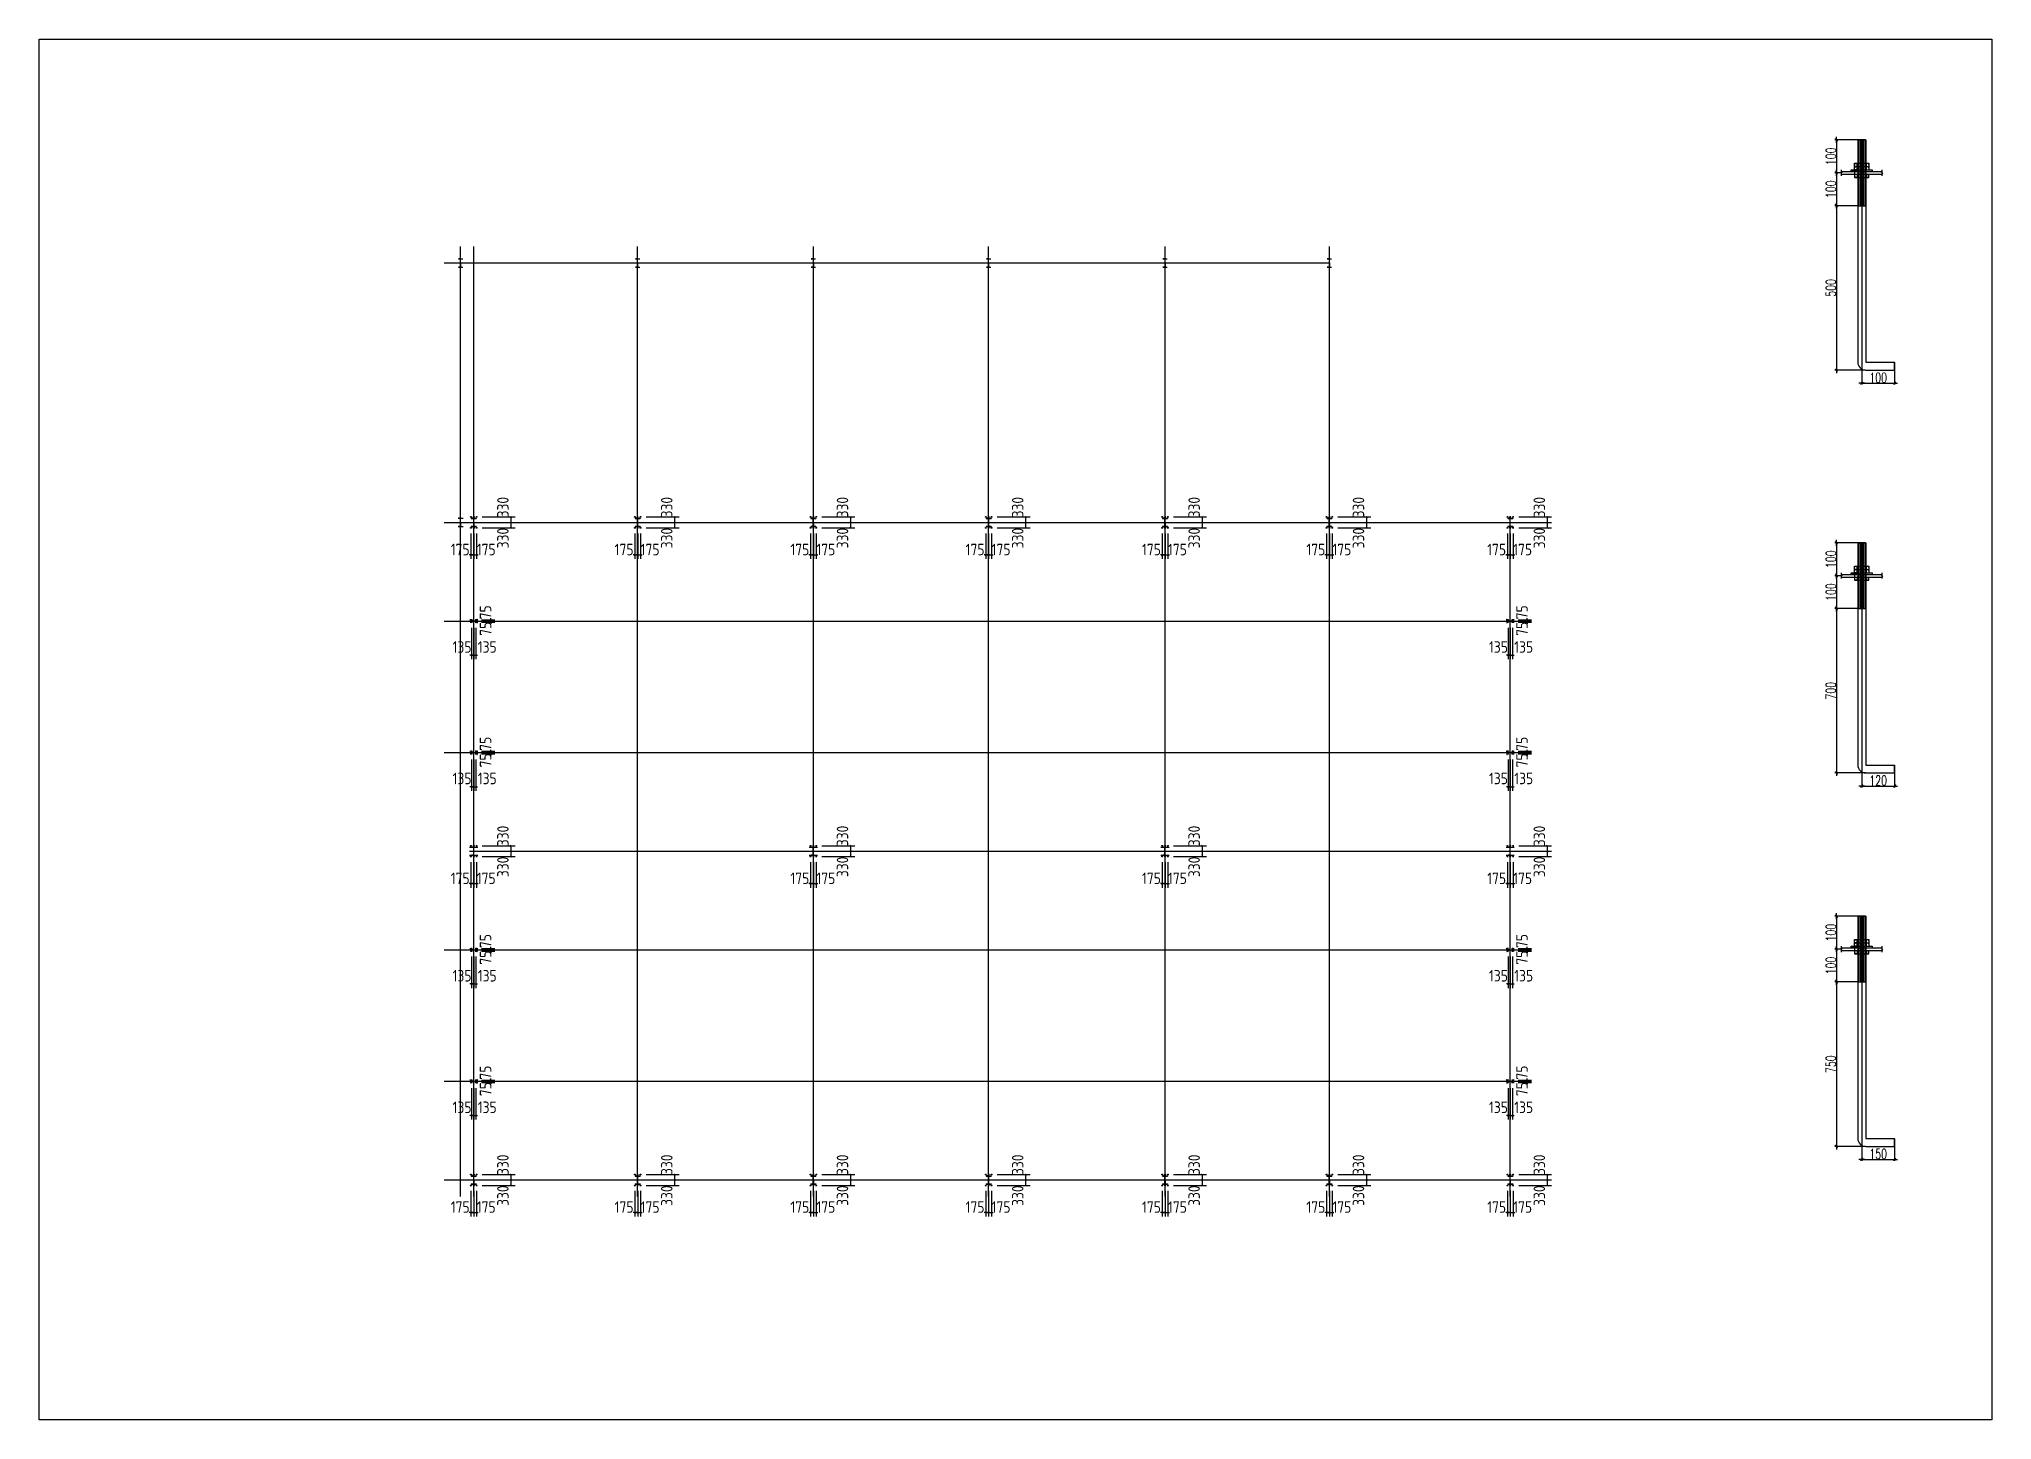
# Model space of a CAD drawing. Extents: x 546185 to 664985, y -73017 to 10983.
import ezdxf

# ---------------------------------------------------------------- set-up
doc = ezdxf.new("R2010")
doc.units = 0
doc.header["$LTSCALE"] = 1000
doc.header["$MEASUREMENT"] = 0
doc.layers.add('DOTE', color=1, linetype='Continuous')
doc.styles.add('DIM_FONT', font='SIMPLEX', dxfattribs={"width": 0.7, "bigfont": 'GBCBIG'})
doc.styles.get("Standard").update_dxf_attribs({"font": 'gbenor.shx', "bigfont": 'gbcbig.shx'})
doc.dimstyles.get("Standard").update_dxf_attribs({"dimscale": 100, "dimtxt": 3.5, "dimasz": 1, "dimexe": 2.5, "dimexo": 3, "dimgap": 1.5, "dimtad": 1, "dimdec": 0, "dimzin": 0, "dimdsep": 46, "dimtxsty": 'Standard', "dimblk": 'ARCHTICK', "dimcen": 0.09, "dimadec": 0, "dimazin": 0, "dimtfac": 1, "dimtdec": 0, "dimtix": 1, "dimtmove": 2, "dimatfit": 3, "dimfxl": 1, "dimtolj": 1, "dimtzin": 0, "dimarcsym": 0})
doc.dimstyles.new('WGH(1)', dxfattribs={"dimscale": 1.2, "dimtxt": 100, "dimasz": 0.5, "dimexe": 75, "dimexo": 75, "dimgap": 75, "dimtad": 1, "dimdec": 0, "dimzin": 0, "dimdsep": 46, "dimtxsty": 'DIM_FONT', "dimblk1": '_DIMX', "dimblk2": '_DIMX', "dimsah": 1, "dimcen": 0.09, "dimclrd": 3, "dimclre": 3, "dimclrt": 7, "dimadec": 0, "dimazin": 0, "dimtfac": 1, "dimtdec": 0, "dimtix": 1, "dimtmove": 2, "dimatfit": 3, "dimldrblk": '_DIMX', "dimfxl": 1, "dimtolj": 1, "dimtzin": 0, "dimarcsym": 0})

msp = doc.modelspace()

# ---------------------------------------------------------------- blocks, each defined once
blk = doc.blocks.new('_ArchTick')
at = {"color": 0, "linetype": 'ByBlock', "const_width": 0.4}
blk.add_lwpolyline([(-0.5, -0.5), (0.5, 0.5)], dxfattribs=at)
blk = doc.blocks.new('*D1139')
at = {"color": 3, "lineweight": -2}
for p, q in [((635505, -59089), (635505, -60643)), ((635680, -59089), (635680, -60643)), ((635505, -60393), (635405, -60393)), ((635505, -60393), (635680, -60393)), ((635680, -60393), (635780, -60393))]:
    blk.add_line(p, q, dxfattribs=at)
at = {"layer": 'Defpoints', "color": 0}
for p in [(635505, -58789), (635680, -58789), (635680, -60393)]:
    blk.add_point(p, dxfattribs=at)
at = {"color": 3, "lineweight": -2, "xscale": 100, "yscale": 100, "zscale": 100}
blk.add_blockref('_ArchTick', (635505, -60393), dxfattribs=at)
at = {"color": 3, "lineweight": -2, "xscale": 100, "yscale": 100, "zscale": 100, "rotation": 180}
blk.add_blockref('_ArchTick', (635680, -60393), dxfattribs=at)
at = {"color": 0, "insert": (634854, -60068), "char_height": 700, "attachment_point": 5}
blk.add_mtext('\\A1;175', dxfattribs=at)
blk = doc.blocks.new('*D1140')
at = {"color": 3, "lineweight": -2}
for p, q in [((635680, -59089), (635680, -60643)), ((635855, -59089), (635855, -60643)), ((635680, -60393), (635580, -60393)), ((635680, -60393), (635855, -60393)), ((635855, -60393), (635955, -60393))]:
    blk.add_line(p, q, dxfattribs=at)
at = {"layer": 'Defpoints', "color": 0}
for p in [(635680, -58789), (635855, -58789), (635855, -60393)]:
    blk.add_point(p, dxfattribs=at)
at = {"color": 3, "lineweight": -2, "xscale": 100, "yscale": 100, "zscale": 100}
blk.add_blockref('_ArchTick', (635680, -60393), dxfattribs=at)
at = {"color": 3, "lineweight": -2, "xscale": 100, "yscale": 100, "zscale": 100, "rotation": 180}
blk.add_blockref('_ArchTick', (635855, -60393), dxfattribs=at)
at = {"color": 0, "insert": (636436, -60068), "char_height": 700, "attachment_point": 5}
blk.add_mtext('\\A1;175', dxfattribs=at)
blk = doc.blocks.new('*D1143')
at = {"color": 3, "lineweight": -2}
for p, q in [((636155, -52494), (636970, -52494)), ((636180, -52419), (636970, -52419)), ((636720, -52419), (636720, -52319)), ((636720, -52494), (636720, -52419)), ((636720, -52494), (636720, -52594))]:
    blk.add_line(p, q, dxfattribs=at)
at = {"layer": 'Defpoints', "color": 0}
for p in [(635855, -52494), (635880, -52419), (636720, -52419)]:
    blk.add_point(p, dxfattribs=at)
at = {"color": 3, "lineweight": -2, "xscale": 100, "yscale": 100, "zscale": 100}
for p, rotation in [((636720, -52419), 270), ((636720, -52494), 90)]:
    blk.add_blockref('_ArchTick', p, dxfattribs=dict(at, rotation=rotation))
at = {"color": 0, "insert": (636398, -52895), "char_height": 700, "attachment_point": 5, "rotation": 90}
blk.add_mtext('\\A1;75', dxfattribs=at)
blk = doc.blocks.new('*D1144')
at = {"color": 3, "lineweight": -2}
for p, q in [((636720, -52344), (636720, -52244)), ((636155, -52344), (636970, -52344)), ((636205, -52419), (636970, -52419)), ((636720, -52419), (636720, -52344)), ((636720, -52419), (636720, -52519))]:
    blk.add_line(p, q, dxfattribs=at)
at = {"layer": 'Defpoints', "color": 0}
for p in [(635855, -52344), (635905, -52419), (636720, -52344)]:
    blk.add_point(p, dxfattribs=at)
at = {"color": 3, "lineweight": -2, "xscale": 100, "yscale": 100, "zscale": 100}
for p, rotation in [((636720, -52344), 270), ((636720, -52419), 90)]:
    blk.add_blockref('_ArchTick', p, dxfattribs=dict(at, rotation=rotation))
at = {"color": 0, "insert": (636395, -51887), "char_height": 700, "attachment_point": 5, "rotation": 90}
blk.add_mtext('\\A1;75', dxfattribs=at)
blk = doc.blocks.new('*D1145')
at = {"color": 3, "lineweight": -2}
for p, q in [((635545, -52834), (635545, -54747)), ((635680, -52834), (635680, -54747)), ((635545, -54497), (635445, -54497)), ((635545, -54497), (635680, -54497)), ((635680, -54497), (635780, -54497))]:
    blk.add_line(p, q, dxfattribs=at)
at = {"layer": 'Defpoints', "color": 0}
for p in [(635545, -52534), (635680, -52534), (635680, -54497)]:
    blk.add_point(p, dxfattribs=at)
at = {"color": 3, "lineweight": -2, "xscale": 100, "yscale": 100, "zscale": 100}
blk.add_blockref('_ArchTick', (635545, -54497), dxfattribs=at)
at = {"color": 3, "lineweight": -2, "xscale": 100, "yscale": 100, "zscale": 100, "rotation": 180}
blk.add_blockref('_ArchTick', (635680, -54497), dxfattribs=at)
at = {"color": 0, "insert": (634965, -53997), "char_height": 700, "attachment_point": 5}
blk.add_mtext('\\A1;135', dxfattribs=at)
blk = doc.blocks.new('*D1146')
at = {"color": 3, "lineweight": -2}
for p, q in [((635680, -52834), (635680, -54747)), ((635815, -52834), (635815, -54747)), ((635680, -54497), (635580, -54497)), ((635680, -54497), (635815, -54497)), ((635815, -54497), (635915, -54497))]:
    blk.add_line(p, q, dxfattribs=at)
at = {"layer": 'Defpoints', "color": 0}
for p in [(635680, -52534), (635815, -52534), (635815, -54497)]:
    blk.add_point(p, dxfattribs=at)
at = {"color": 3, "lineweight": -2, "xscale": 100, "yscale": 100, "zscale": 100}
blk.add_blockref('_ArchTick', (635680, -54497), dxfattribs=at)
at = {"color": 3, "lineweight": -2, "xscale": 100, "yscale": 100, "zscale": 100, "rotation": 180}
blk.add_blockref('_ArchTick', (635815, -54497), dxfattribs=at)
at = {"color": 0, "insert": (636498, -53997), "char_height": 700, "attachment_point": 5}
blk.add_mtext('\\A1;135', dxfattribs=at)
blk = doc.blocks.new('*D1158')
at = {"color": 3, "lineweight": -2}
for p, q in [((636155, -44344), (636970, -44344)), ((636205, -44419), (636970, -44419)), ((636720, -44344), (636720, -44244)), ((636720, -44419), (636720, -44344)), ((636720, -44419), (636720, -44519))]:
    blk.add_line(p, q, dxfattribs=at)
at = {"layer": 'Defpoints', "color": 0}
for p in [(635855, -44344), (635905, -44419), (636720, -44344)]:
    blk.add_point(p, dxfattribs=at)
at = {"color": 3, "lineweight": -2, "xscale": 100, "yscale": 100, "zscale": 100}
for p, rotation in [((636720, -44344), 270), ((636720, -44419), 90)]:
    blk.add_blockref('_ArchTick', p, dxfattribs=dict(at, rotation=rotation))
at = {"color": 0, "insert": (636395, -43887), "char_height": 700, "attachment_point": 5, "rotation": 90}
blk.add_mtext('\\A1;75', dxfattribs=at)
blk = doc.blocks.new('*D1159')
at = {"color": 3, "lineweight": -2}
for p, q in [((635545, -44834), (635545, -46747)), ((635680, -44834), (635680, -46747)), ((635545, -46497), (635445, -46497)), ((635545, -46497), (635680, -46497)), ((635680, -46497), (635780, -46497))]:
    blk.add_line(p, q, dxfattribs=at)
at = {"layer": 'Defpoints', "color": 0}
for p in [(635545, -44534), (635680, -44534), (635680, -46497)]:
    blk.add_point(p, dxfattribs=at)
at = {"color": 3, "lineweight": -2, "xscale": 100, "yscale": 100, "zscale": 100}
blk.add_blockref('_ArchTick', (635545, -46497), dxfattribs=at)
at = {"color": 3, "lineweight": -2, "xscale": 100, "yscale": 100, "zscale": 100, "rotation": 180}
blk.add_blockref('_ArchTick', (635680, -46497), dxfattribs=at)
at = {"color": 0, "insert": (634965, -45997), "char_height": 700, "attachment_point": 5}
blk.add_mtext('\\A1;135', dxfattribs=at)
blk = doc.blocks.new('*D1160')
at = {"color": 3, "lineweight": -2}
for p, q in [((635680, -44834), (635680, -46747)), ((635815, -44834), (635815, -46747)), ((635680, -46497), (635580, -46497)), ((635680, -46497), (635815, -46497)), ((635815, -46497), (635915, -46497))]:
    blk.add_line(p, q, dxfattribs=at)
at = {"layer": 'Defpoints', "color": 0}
for p in [(635680, -44534), (635815, -44534), (635815, -46497)]:
    blk.add_point(p, dxfattribs=at)
at = {"color": 3, "lineweight": -2, "xscale": 100, "yscale": 100, "zscale": 100}
blk.add_blockref('_ArchTick', (635680, -46497), dxfattribs=at)
at = {"color": 3, "lineweight": -2, "xscale": 100, "yscale": 100, "zscale": 100, "rotation": 180}
blk.add_blockref('_ArchTick', (635815, -46497), dxfattribs=at)
at = {"color": 0, "insert": (636498, -45997), "char_height": 700, "attachment_point": 5}
blk.add_mtext('\\A1;135', dxfattribs=at)
blk = doc.blocks.new('*D1162')
at = {"color": 3, "lineweight": -2}
for p, q in [((636155, -32344), (636970, -32344)), ((636205, -32419), (636970, -32419)), ((636720, -32344), (636720, -32244)), ((636720, -32419), (636720, -32344)), ((636720, -32419), (636720, -32519))]:
    blk.add_line(p, q, dxfattribs=at)
at = {"layer": 'Defpoints', "color": 0}
for p in [(635855, -32344), (635905, -32419), (636720, -32344)]:
    blk.add_point(p, dxfattribs=at)
at = {"color": 3, "lineweight": -2, "xscale": 100, "yscale": 100, "zscale": 100}
for p, rotation in [((636720, -32344), 270), ((636720, -32419), 90)]:
    blk.add_blockref('_ArchTick', p, dxfattribs=dict(at, rotation=rotation))
at = {"color": 0, "insert": (636395, -31887), "char_height": 700, "attachment_point": 5, "rotation": 90}
blk.add_mtext('\\A1;75', dxfattribs=at)
blk = doc.blocks.new('*D1163')
at = {"color": 3, "lineweight": -2}
for p, q in [((635545, -32834), (635545, -34747)), ((635680, -32834), (635680, -34747)), ((635545, -34497), (635445, -34497)), ((635545, -34497), (635680, -34497)), ((635680, -34497), (635780, -34497))]:
    blk.add_line(p, q, dxfattribs=at)
at = {"layer": 'Defpoints', "color": 0}
for p in [(635545, -32534), (635680, -32534), (635680, -34497)]:
    blk.add_point(p, dxfattribs=at)
at = {"color": 3, "lineweight": -2, "xscale": 100, "yscale": 100, "zscale": 100}
blk.add_blockref('_ArchTick', (635545, -34497), dxfattribs=at)
at = {"color": 3, "lineweight": -2, "xscale": 100, "yscale": 100, "zscale": 100, "rotation": 180}
blk.add_blockref('_ArchTick', (635680, -34497), dxfattribs=at)
at = {"color": 0, "insert": (634965, -33997), "char_height": 700, "attachment_point": 5}
blk.add_mtext('\\A1;135', dxfattribs=at)
blk = doc.blocks.new('*D1164')
at = {"color": 3, "lineweight": -2}
for p, q in [((635680, -32834), (635680, -34747)), ((635815, -32834), (635815, -34747)), ((635680, -34497), (635580, -34497)), ((635680, -34497), (635815, -34497)), ((635815, -34497), (635915, -34497))]:
    blk.add_line(p, q, dxfattribs=at)
at = {"layer": 'Defpoints', "color": 0}
for p in [(635680, -32534), (635815, -32534), (635815, -34497)]:
    blk.add_point(p, dxfattribs=at)
at = {"color": 3, "lineweight": -2, "xscale": 100, "yscale": 100, "zscale": 100}
blk.add_blockref('_ArchTick', (635680, -34497), dxfattribs=at)
at = {"color": 3, "lineweight": -2, "xscale": 100, "yscale": 100, "zscale": 100, "rotation": 180}
blk.add_blockref('_ArchTick', (635815, -34497), dxfattribs=at)
at = {"color": 0, "insert": (636498, -33997), "char_height": 700, "attachment_point": 5}
blk.add_mtext('\\A1;135', dxfattribs=at)
blk = doc.blocks.new('*D1166')
at = {"color": 3, "lineweight": -2}
for p, q in [((636155, -24344), (636970, -24344)), ((636205, -24419), (636970, -24419)), ((636720, -24344), (636720, -24244)), ((636720, -24419), (636720, -24344)), ((636720, -24419), (636720, -24519))]:
    blk.add_line(p, q, dxfattribs=at)
at = {"layer": 'Defpoints', "color": 0}
for p in [(635855, -24344), (635905, -24419), (636720, -24344)]:
    blk.add_point(p, dxfattribs=at)
at = {"color": 3, "lineweight": -2, "xscale": 100, "yscale": 100, "zscale": 100}
for p, rotation in [((636720, -24344), 270), ((636720, -24419), 90)]:
    blk.add_blockref('_ArchTick', p, dxfattribs=dict(at, rotation=rotation))
at = {"color": 0, "insert": (636395, -23887), "char_height": 700, "attachment_point": 5, "rotation": 90}
blk.add_mtext('\\A1;75', dxfattribs=at)
blk = doc.blocks.new('*D1167')
at = {"color": 3, "lineweight": -2}
for p, q in [((635545, -24834), (635545, -26747)), ((635680, -24834), (635680, -26747)), ((635545, -26497), (635445, -26497)), ((635545, -26497), (635680, -26497)), ((635680, -26497), (635780, -26497))]:
    blk.add_line(p, q, dxfattribs=at)
at = {"layer": 'Defpoints', "color": 0}
for p in [(635545, -24534), (635680, -24534), (635680, -26497)]:
    blk.add_point(p, dxfattribs=at)
at = {"color": 3, "lineweight": -2, "xscale": 100, "yscale": 100, "zscale": 100}
blk.add_blockref('_ArchTick', (635545, -26497), dxfattribs=at)
at = {"color": 3, "lineweight": -2, "xscale": 100, "yscale": 100, "zscale": 100, "rotation": 180}
blk.add_blockref('_ArchTick', (635680, -26497), dxfattribs=at)
at = {"color": 0, "insert": (634965, -25997), "char_height": 700, "attachment_point": 5}
blk.add_mtext('\\A1;135', dxfattribs=at)
blk = doc.blocks.new('*D1168')
at = {"color": 3, "lineweight": -2}
for p, q in [((635680, -24834), (635680, -26747)), ((635815, -24834), (635815, -26747)), ((635680, -26497), (635580, -26497)), ((635680, -26497), (635815, -26497)), ((635815, -26497), (635915, -26497))]:
    blk.add_line(p, q, dxfattribs=at)
at = {"layer": 'Defpoints', "color": 0}
for p in [(635680, -24534), (635815, -24534), (635815, -26497)]:
    blk.add_point(p, dxfattribs=at)
at = {"color": 3, "lineweight": -2, "xscale": 100, "yscale": 100, "zscale": 100}
blk.add_blockref('_ArchTick', (635680, -26497), dxfattribs=at)
at = {"color": 3, "lineweight": -2, "xscale": 100, "yscale": 100, "zscale": 100, "rotation": 180}
blk.add_blockref('_ArchTick', (635815, -26497), dxfattribs=at)
at = {"color": 0, "insert": (636498, -25997), "char_height": 700, "attachment_point": 5}
blk.add_mtext('\\A1;135', dxfattribs=at)
blk = doc.blocks.new('*D1170')
at = {"color": 3, "lineweight": -2}
for p, q in [((573105, -24344), (573920, -24344)), ((573155, -24419), (573920, -24419)), ((573670, -24344), (573670, -24244)), ((573670, -24419), (573670, -24344)), ((573670, -24419), (573670, -24519))]:
    blk.add_line(p, q, dxfattribs=at)
at = {"layer": 'Defpoints', "color": 0}
for p in [(572805, -24344), (572855, -24419), (573670, -24344)]:
    blk.add_point(p, dxfattribs=at)
at = {"color": 3, "lineweight": -2, "xscale": 100, "yscale": 100, "zscale": 100}
for p, rotation in [((573670, -24344), 270), ((573670, -24419), 90)]:
    blk.add_blockref('_ArchTick', p, dxfattribs=dict(at, rotation=rotation))
at = {"color": 0, "insert": (573345, -23887), "char_height": 700, "attachment_point": 5, "rotation": 90}
blk.add_mtext('\\A1;75', dxfattribs=at)
blk = doc.blocks.new('*D1171')
at = {"color": 3, "lineweight": -2}
for p, q in [((572495, -24834), (572495, -26747)), ((572630, -24834), (572630, -26747)), ((572495, -26497), (572395, -26497)), ((572495, -26497), (572630, -26497)), ((572630, -26497), (572730, -26497))]:
    blk.add_line(p, q, dxfattribs=at)
at = {"layer": 'Defpoints', "color": 0}
for p in [(572495, -24534), (572630, -24534), (572630, -26497)]:
    blk.add_point(p, dxfattribs=at)
at = {"color": 3, "lineweight": -2, "xscale": 100, "yscale": 100, "zscale": 100}
blk.add_blockref('_ArchTick', (572495, -26497), dxfattribs=at)
at = {"color": 3, "lineweight": -2, "xscale": 100, "yscale": 100, "zscale": 100, "rotation": 180}
blk.add_blockref('_ArchTick', (572630, -26497), dxfattribs=at)
at = {"color": 0, "insert": (571915, -25997), "char_height": 700, "attachment_point": 5}
blk.add_mtext('\\A1;135', dxfattribs=at)
blk = doc.blocks.new('*D1172')
at = {"color": 3, "lineweight": -2}
for p, q in [((572630, -24834), (572630, -26747)), ((572765, -24834), (572765, -26747)), ((572630, -26497), (572530, -26497)), ((572630, -26497), (572765, -26497)), ((572765, -26497), (572865, -26497))]:
    blk.add_line(p, q, dxfattribs=at)
at = {"layer": 'Defpoints', "color": 0}
for p in [(572630, -24534), (572765, -24534), (572765, -26497)]:
    blk.add_point(p, dxfattribs=at)
at = {"color": 3, "lineweight": -2, "xscale": 100, "yscale": 100, "zscale": 100}
blk.add_blockref('_ArchTick', (572630, -26497), dxfattribs=at)
at = {"color": 3, "lineweight": -2, "xscale": 100, "yscale": 100, "zscale": 100, "rotation": 180}
blk.add_blockref('_ArchTick', (572765, -26497), dxfattribs=at)
at = {"color": 0, "insert": (573448, -25997), "char_height": 700, "attachment_point": 5}
blk.add_mtext('\\A1;135', dxfattribs=at)
blk = doc.blocks.new('*D1174')
at = {"color": 3, "lineweight": -2}
for p, q in [((573105, -32344), (573920, -32344)), ((573155, -32419), (573920, -32419)), ((573670, -32344), (573670, -32244)), ((573670, -32419), (573670, -32344)), ((573670, -32419), (573670, -32519))]:
    blk.add_line(p, q, dxfattribs=at)
at = {"layer": 'Defpoints', "color": 0}
for p in [(572805, -32344), (572855, -32419), (573670, -32344)]:
    blk.add_point(p, dxfattribs=at)
at = {"color": 3, "lineweight": -2, "xscale": 100, "yscale": 100, "zscale": 100}
for p, rotation in [((573670, -32344), 270), ((573670, -32419), 90)]:
    blk.add_blockref('_ArchTick', p, dxfattribs=dict(at, rotation=rotation))
at = {"color": 0, "insert": (573345, -31887), "char_height": 700, "attachment_point": 5, "rotation": 90}
blk.add_mtext('\\A1;75', dxfattribs=at)
blk = doc.blocks.new('*D1175')
at = {"color": 3, "lineweight": -2}
for p, q in [((572495, -32834), (572495, -34747)), ((572630, -32834), (572630, -34747)), ((572495, -34497), (572395, -34497)), ((572495, -34497), (572630, -34497)), ((572630, -34497), (572730, -34497))]:
    blk.add_line(p, q, dxfattribs=at)
at = {"layer": 'Defpoints', "color": 0}
for p in [(572495, -32534), (572630, -32534), (572630, -34497)]:
    blk.add_point(p, dxfattribs=at)
at = {"color": 3, "lineweight": -2, "xscale": 100, "yscale": 100, "zscale": 100}
blk.add_blockref('_ArchTick', (572495, -34497), dxfattribs=at)
at = {"color": 3, "lineweight": -2, "xscale": 100, "yscale": 100, "zscale": 100, "rotation": 180}
blk.add_blockref('_ArchTick', (572630, -34497), dxfattribs=at)
at = {"color": 0, "insert": (571915, -33997), "char_height": 700, "attachment_point": 5}
blk.add_mtext('\\A1;135', dxfattribs=at)
blk = doc.blocks.new('*D1176')
at = {"color": 3, "lineweight": -2}
for p, q in [((572630, -32834), (572630, -34747)), ((572765, -32834), (572765, -34747)), ((572630, -34497), (572530, -34497)), ((572630, -34497), (572765, -34497)), ((572765, -34497), (572865, -34497))]:
    blk.add_line(p, q, dxfattribs=at)
at = {"layer": 'Defpoints', "color": 0}
for p in [(572630, -32534), (572765, -32534), (572765, -34497)]:
    blk.add_point(p, dxfattribs=at)
at = {"color": 3, "lineweight": -2, "xscale": 100, "yscale": 100, "zscale": 100}
blk.add_blockref('_ArchTick', (572630, -34497), dxfattribs=at)
at = {"color": 3, "lineweight": -2, "xscale": 100, "yscale": 100, "zscale": 100, "rotation": 180}
blk.add_blockref('_ArchTick', (572765, -34497), dxfattribs=at)
at = {"color": 0, "insert": (573448, -33997), "char_height": 700, "attachment_point": 5}
blk.add_mtext('\\A1;135', dxfattribs=at)
blk = doc.blocks.new('*D1178')
at = {"color": 3, "lineweight": -2}
for p, q in [((573105, -44344), (573920, -44344)), ((573155, -44419), (573920, -44419)), ((573670, -44344), (573670, -44244)), ((573670, -44419), (573670, -44344)), ((573670, -44419), (573670, -44519))]:
    blk.add_line(p, q, dxfattribs=at)
at = {"layer": 'Defpoints', "color": 0}
for p in [(572805, -44344), (572855, -44419), (573670, -44344)]:
    blk.add_point(p, dxfattribs=at)
at = {"color": 3, "lineweight": -2, "xscale": 100, "yscale": 100, "zscale": 100}
for p, rotation in [((573670, -44344), 270), ((573670, -44419), 90)]:
    blk.add_blockref('_ArchTick', p, dxfattribs=dict(at, rotation=rotation))
at = {"color": 0, "insert": (573345, -43887), "char_height": 700, "attachment_point": 5, "rotation": 90}
blk.add_mtext('\\A1;75', dxfattribs=at)
blk = doc.blocks.new('*D1179')
at = {"color": 3, "lineweight": -2}
for p, q in [((572495, -44834), (572495, -46747)), ((572630, -44834), (572630, -46747)), ((572495, -46497), (572395, -46497)), ((572495, -46497), (572630, -46497)), ((572630, -46497), (572730, -46497))]:
    blk.add_line(p, q, dxfattribs=at)
at = {"layer": 'Defpoints', "color": 0}
for p in [(572495, -44534), (572630, -44534), (572630, -46497)]:
    blk.add_point(p, dxfattribs=at)
at = {"color": 3, "lineweight": -2, "xscale": 100, "yscale": 100, "zscale": 100}
blk.add_blockref('_ArchTick', (572495, -46497), dxfattribs=at)
at = {"color": 3, "lineweight": -2, "xscale": 100, "yscale": 100, "zscale": 100, "rotation": 180}
blk.add_blockref('_ArchTick', (572630, -46497), dxfattribs=at)
at = {"color": 0, "insert": (571915, -45997), "char_height": 700, "attachment_point": 5}
blk.add_mtext('\\A1;135', dxfattribs=at)
blk = doc.blocks.new('*D1180')
at = {"color": 3, "lineweight": -2}
for p, q in [((572630, -44834), (572630, -46747)), ((572765, -44834), (572765, -46747)), ((572630, -46497), (572530, -46497)), ((572630, -46497), (572765, -46497)), ((572765, -46497), (572865, -46497))]:
    blk.add_line(p, q, dxfattribs=at)
at = {"layer": 'Defpoints', "color": 0}
for p in [(572630, -44534), (572765, -44534), (572765, -46497)]:
    blk.add_point(p, dxfattribs=at)
at = {"color": 3, "lineweight": -2, "xscale": 100, "yscale": 100, "zscale": 100}
blk.add_blockref('_ArchTick', (572630, -46497), dxfattribs=at)
at = {"color": 3, "lineweight": -2, "xscale": 100, "yscale": 100, "zscale": 100, "rotation": 180}
blk.add_blockref('_ArchTick', (572765, -46497), dxfattribs=at)
at = {"color": 0, "insert": (573448, -45997), "char_height": 700, "attachment_point": 5}
blk.add_mtext('\\A1;135', dxfattribs=at)
blk = doc.blocks.new('*D1182')
at = {"color": 3, "lineweight": -2}
for p, q in [((573670, -52344), (573670, -52244)), ((573105, -52344), (573920, -52344)), ((573155, -52419), (573920, -52419)), ((573670, -52419), (573670, -52344)), ((573670, -52419), (573670, -52519))]:
    blk.add_line(p, q, dxfattribs=at)
at = {"layer": 'Defpoints', "color": 0}
for p in [(572805, -52344), (572855, -52419), (573670, -52344)]:
    blk.add_point(p, dxfattribs=at)
at = {"color": 3, "lineweight": -2, "xscale": 100, "yscale": 100, "zscale": 100}
for p, rotation in [((573670, -52344), 270), ((573670, -52419), 90)]:
    blk.add_blockref('_ArchTick', p, dxfattribs=dict(at, rotation=rotation))
at = {"color": 0, "insert": (573345, -51887), "char_height": 700, "attachment_point": 5, "rotation": 90}
blk.add_mtext('\\A1;75', dxfattribs=at)
blk = doc.blocks.new('*D1183')
at = {"color": 3, "lineweight": -2}
for p, q in [((572495, -52834), (572495, -54747)), ((572630, -52834), (572630, -54747)), ((572495, -54497), (572395, -54497)), ((572495, -54497), (572630, -54497)), ((572630, -54497), (572730, -54497))]:
    blk.add_line(p, q, dxfattribs=at)
at = {"layer": 'Defpoints', "color": 0}
for p in [(572495, -52534), (572630, -52534), (572630, -54497)]:
    blk.add_point(p, dxfattribs=at)
at = {"color": 3, "lineweight": -2, "xscale": 100, "yscale": 100, "zscale": 100}
blk.add_blockref('_ArchTick', (572495, -54497), dxfattribs=at)
at = {"color": 3, "lineweight": -2, "xscale": 100, "yscale": 100, "zscale": 100, "rotation": 180}
blk.add_blockref('_ArchTick', (572630, -54497), dxfattribs=at)
at = {"color": 0, "insert": (571915, -53997), "char_height": 700, "attachment_point": 5}
blk.add_mtext('\\A1;135', dxfattribs=at)
blk = doc.blocks.new('*D1184')
at = {"color": 3, "lineweight": -2}
for p, q in [((572630, -52834), (572630, -54747)), ((572765, -52834), (572765, -54747)), ((572630, -54497), (572530, -54497)), ((572630, -54497), (572765, -54497)), ((572765, -54497), (572865, -54497))]:
    blk.add_line(p, q, dxfattribs=at)
at = {"layer": 'Defpoints', "color": 0}
for p in [(572630, -52534), (572765, -52534), (572765, -54497)]:
    blk.add_point(p, dxfattribs=at)
at = {"color": 3, "lineweight": -2, "xscale": 100, "yscale": 100, "zscale": 100}
blk.add_blockref('_ArchTick', (572630, -54497), dxfattribs=at)
at = {"color": 3, "lineweight": -2, "xscale": 100, "yscale": 100, "zscale": 100, "rotation": 180}
blk.add_blockref('_ArchTick', (572765, -54497), dxfattribs=at)
at = {"color": 0, "insert": (573448, -53997), "char_height": 700, "attachment_point": 5}
blk.add_mtext('\\A1;135', dxfattribs=at)
blk = doc.blocks.new('*D1185')
at = {"color": 3, "lineweight": -2}
for p, q in [((636195, -58419), (638201, -58419)), ((636195, -58749), (638201, -58749)), ((637951, -58749), (637951, -58419))]:
    blk.add_line(p, q, dxfattribs=at)
at = {"layer": 'Defpoints', "color": 0}
for p in [(635895, -58419), (635895, -58749), (637951, -58419)]:
    blk.add_point(p, dxfattribs=at)
at = {"color": 3, "lineweight": -2, "xscale": 100, "yscale": 100, "zscale": 100}
for p, rotation in [((637951, -58419), 90), ((637951, -58749), 270)]:
    blk.add_blockref('_ArchTick', p, dxfattribs=dict(at, rotation=rotation))
at = {"color": 0, "insert": (637451, -59374), "char_height": 700, "attachment_point": 5, "rotation": 90}
blk.add_mtext('\\A1;330', dxfattribs=at)
blk = doc.blocks.new('*D1186')
at = {"color": 3, "lineweight": -2}
for p, q in [((636195, -58089), (638201, -58089)), ((637951, -58419), (637951, -58089)), ((636195, -58419), (638201, -58419))]:
    blk.add_line(p, q, dxfattribs=at)
at = {"layer": 'Defpoints', "color": 0}
for p in [(635895, -58089), (637951, -58089), (635895, -58419)]:
    blk.add_point(p, dxfattribs=at)
at = {"color": 3, "lineweight": -2, "xscale": 100, "yscale": 100, "zscale": 100}
for p, rotation in [((637951, -58089), 90), ((637951, -58419), 270)]:
    blk.add_blockref('_ArchTick', p, dxfattribs=dict(at, rotation=rotation))
at = {"color": 0, "insert": (637451, -57493), "char_height": 700, "attachment_point": 5, "rotation": 90}
blk.add_mtext('\\A1;330', dxfattribs=at)
blk = doc.blocks.new('*D1187')
at = {"color": 3, "lineweight": -2}
for p, q in [((624505, -59089), (624505, -60643)), ((624680, -59089), (624680, -60643)), ((624505, -60393), (624405, -60393)), ((624505, -60393), (624680, -60393)), ((624680, -60393), (624780, -60393))]:
    blk.add_line(p, q, dxfattribs=at)
at = {"layer": 'Defpoints', "color": 0}
for p in [(624505, -58789), (624680, -58789), (624680, -60393)]:
    blk.add_point(p, dxfattribs=at)
at = {"color": 3, "lineweight": -2, "xscale": 100, "yscale": 100, "zscale": 100}
blk.add_blockref('_ArchTick', (624505, -60393), dxfattribs=at)
at = {"color": 3, "lineweight": -2, "xscale": 100, "yscale": 100, "zscale": 100, "rotation": 180}
blk.add_blockref('_ArchTick', (624680, -60393), dxfattribs=at)
at = {"color": 0, "insert": (623854, -60068), "char_height": 700, "attachment_point": 5}
blk.add_mtext('\\A1;175', dxfattribs=at)
blk = doc.blocks.new('*D1188')
at = {"color": 3, "lineweight": -2}
for p, q in [((624680, -59089), (624680, -60643)), ((624855, -59089), (624855, -60643)), ((624680, -60393), (624580, -60393)), ((624680, -60393), (624855, -60393)), ((624855, -60393), (624955, -60393))]:
    blk.add_line(p, q, dxfattribs=at)
at = {"layer": 'Defpoints', "color": 0}
for p in [(624680, -58789), (624855, -58789), (624855, -60393)]:
    blk.add_point(p, dxfattribs=at)
at = {"color": 3, "lineweight": -2, "xscale": 100, "yscale": 100, "zscale": 100}
blk.add_blockref('_ArchTick', (624680, -60393), dxfattribs=at)
at = {"color": 3, "lineweight": -2, "xscale": 100, "yscale": 100, "zscale": 100, "rotation": 180}
blk.add_blockref('_ArchTick', (624855, -60393), dxfattribs=at)
at = {"color": 0, "insert": (625436, -60068), "char_height": 700, "attachment_point": 5}
blk.add_mtext('\\A1;175', dxfattribs=at)
blk = doc.blocks.new('*D1189')
at = {"color": 3, "lineweight": -2}
for p, q in [((625195, -58419), (627201, -58419)), ((625195, -58749), (627201, -58749)), ((626951, -58749), (626951, -58419))]:
    blk.add_line(p, q, dxfattribs=at)
at = {"layer": 'Defpoints', "color": 0}
for p in [(624895, -58419), (624895, -58749), (626951, -58419)]:
    blk.add_point(p, dxfattribs=at)
at = {"color": 3, "lineweight": -2, "xscale": 100, "yscale": 100, "zscale": 100}
for p, rotation in [((626951, -58419), 90), ((626951, -58749), 270)]:
    blk.add_blockref('_ArchTick', p, dxfattribs=dict(at, rotation=rotation))
at = {"color": 0, "insert": (626451, -59374), "char_height": 700, "attachment_point": 5, "rotation": 90}
blk.add_mtext('\\A1;330', dxfattribs=at)
blk = doc.blocks.new('*D1190')
at = {"color": 3, "lineweight": -2}
for p, q in [((625195, -58089), (627201, -58089)), ((626951, -58419), (626951, -58089)), ((625195, -58419), (627201, -58419))]:
    blk.add_line(p, q, dxfattribs=at)
at = {"layer": 'Defpoints', "color": 0}
for p in [(624895, -58089), (626951, -58089), (624895, -58419)]:
    blk.add_point(p, dxfattribs=at)
at = {"color": 3, "lineweight": -2, "xscale": 100, "yscale": 100, "zscale": 100}
for p, rotation in [((626951, -58089), 90), ((626951, -58419), 270)]:
    blk.add_blockref('_ArchTick', p, dxfattribs=dict(at, rotation=rotation))
at = {"color": 0, "insert": (626451, -57493), "char_height": 700, "attachment_point": 5, "rotation": 90}
blk.add_mtext('\\A1;330', dxfattribs=at)
blk = doc.blocks.new('*D1191')
at = {"color": 3, "lineweight": -2}
for p, q in [((614505, -59089), (614505, -60643)), ((614680, -59089), (614680, -60643)), ((614505, -60393), (614405, -60393)), ((614505, -60393), (614680, -60393)), ((614680, -60393), (614780, -60393))]:
    blk.add_line(p, q, dxfattribs=at)
at = {"layer": 'Defpoints', "color": 0}
for p in [(614505, -58789), (614680, -58789), (614680, -60393)]:
    blk.add_point(p, dxfattribs=at)
at = {"color": 3, "lineweight": -2, "xscale": 100, "yscale": 100, "zscale": 100}
blk.add_blockref('_ArchTick', (614505, -60393), dxfattribs=at)
at = {"color": 3, "lineweight": -2, "xscale": 100, "yscale": 100, "zscale": 100, "rotation": 180}
blk.add_blockref('_ArchTick', (614680, -60393), dxfattribs=at)
at = {"color": 0, "insert": (613854, -60068), "char_height": 700, "attachment_point": 5}
blk.add_mtext('\\A1;175', dxfattribs=at)
blk = doc.blocks.new('*D1192')
at = {"color": 3, "lineweight": -2}
for p, q in [((614680, -59089), (614680, -60643)), ((614855, -59089), (614855, -60643)), ((614680, -60393), (614580, -60393)), ((614680, -60393), (614855, -60393)), ((614855, -60393), (614955, -60393))]:
    blk.add_line(p, q, dxfattribs=at)
at = {"layer": 'Defpoints', "color": 0}
for p in [(614680, -58789), (614855, -58789), (614855, -60393)]:
    blk.add_point(p, dxfattribs=at)
at = {"color": 3, "lineweight": -2, "xscale": 100, "yscale": 100, "zscale": 100}
blk.add_blockref('_ArchTick', (614680, -60393), dxfattribs=at)
at = {"color": 3, "lineweight": -2, "xscale": 100, "yscale": 100, "zscale": 100, "rotation": 180}
blk.add_blockref('_ArchTick', (614855, -60393), dxfattribs=at)
at = {"color": 0, "insert": (615436, -60068), "char_height": 700, "attachment_point": 5}
blk.add_mtext('\\A1;175', dxfattribs=at)
blk = doc.blocks.new('*D1193')
at = {"color": 3, "lineweight": -2}
for p, q in [((615195, -58419), (617201, -58419)), ((615195, -58749), (617201, -58749)), ((616951, -58749), (616951, -58419))]:
    blk.add_line(p, q, dxfattribs=at)
at = {"layer": 'Defpoints', "color": 0}
for p in [(614895, -58419), (614895, -58749), (616951, -58419)]:
    blk.add_point(p, dxfattribs=at)
at = {"color": 3, "lineweight": -2, "xscale": 100, "yscale": 100, "zscale": 100}
for p, rotation in [((616951, -58419), 90), ((616951, -58749), 270)]:
    blk.add_blockref('_ArchTick', p, dxfattribs=dict(at, rotation=rotation))
at = {"color": 0, "insert": (616451, -59374), "char_height": 700, "attachment_point": 5, "rotation": 90}
blk.add_mtext('\\A1;330', dxfattribs=at)
blk = doc.blocks.new('*D1194')
at = {"color": 3, "lineweight": -2}
for p, q in [((615195, -58089), (617201, -58089)), ((616951, -58419), (616951, -58089)), ((615195, -58419), (617201, -58419))]:
    blk.add_line(p, q, dxfattribs=at)
at = {"layer": 'Defpoints', "color": 0}
for p in [(614895, -58089), (616951, -58089), (614895, -58419)]:
    blk.add_point(p, dxfattribs=at)
at = {"color": 3, "lineweight": -2, "xscale": 100, "yscale": 100, "zscale": 100}
for p, rotation in [((616951, -58089), 90), ((616951, -58419), 270)]:
    blk.add_blockref('_ArchTick', p, dxfattribs=dict(at, rotation=rotation))
at = {"color": 0, "insert": (616451, -57493), "char_height": 700, "attachment_point": 5, "rotation": 90}
blk.add_mtext('\\A1;330', dxfattribs=at)
blk = doc.blocks.new('*D1195')
at = {"color": 3, "lineweight": -2}
for p, q in [((603775, -59089), (603775, -60643)), ((603950, -59089), (603950, -60643)), ((603775, -60393), (603675, -60393)), ((603775, -60393), (603950, -60393)), ((603950, -60393), (604050, -60393))]:
    blk.add_line(p, q, dxfattribs=at)
at = {"layer": 'Defpoints', "color": 0}
for p in [(603775, -58789), (603950, -58789), (603950, -60393)]:
    blk.add_point(p, dxfattribs=at)
at = {"color": 3, "lineweight": -2, "xscale": 100, "yscale": 100, "zscale": 100}
blk.add_blockref('_ArchTick', (603775, -60393), dxfattribs=at)
at = {"color": 3, "lineweight": -2, "xscale": 100, "yscale": 100, "zscale": 100, "rotation": 180}
blk.add_blockref('_ArchTick', (603950, -60393), dxfattribs=at)
at = {"color": 0, "insert": (603124, -60068), "char_height": 700, "attachment_point": 5}
blk.add_mtext('\\A1;175', dxfattribs=at)
blk = doc.blocks.new('*D1196')
at = {"color": 3, "lineweight": -2}
for p, q in [((603950, -59089), (603950, -60643)), ((604125, -59089), (604125, -60643)), ((603950, -60393), (603850, -60393)), ((603950, -60393), (604125, -60393)), ((604125, -60393), (604225, -60393))]:
    blk.add_line(p, q, dxfattribs=at)
at = {"layer": 'Defpoints', "color": 0}
for p in [(603950, -58789), (604125, -58789), (604125, -60393)]:
    blk.add_point(p, dxfattribs=at)
at = {"color": 3, "lineweight": -2, "xscale": 100, "yscale": 100, "zscale": 100}
blk.add_blockref('_ArchTick', (603950, -60393), dxfattribs=at)
at = {"color": 3, "lineweight": -2, "xscale": 100, "yscale": 100, "zscale": 100, "rotation": 180}
blk.add_blockref('_ArchTick', (604125, -60393), dxfattribs=at)
at = {"color": 0, "insert": (604706, -60068), "char_height": 700, "attachment_point": 5}
blk.add_mtext('\\A1;175', dxfattribs=at)
blk = doc.blocks.new('*D1197')
at = {"color": 3, "lineweight": -2}
for p, q in [((604465, -58419), (606471, -58419)), ((604465, -58749), (606471, -58749)), ((606221, -58749), (606221, -58419))]:
    blk.add_line(p, q, dxfattribs=at)
at = {"layer": 'Defpoints', "color": 0}
for p in [(604165, -58419), (604165, -58749), (606221, -58419)]:
    blk.add_point(p, dxfattribs=at)
at = {"color": 3, "lineweight": -2, "xscale": 100, "yscale": 100, "zscale": 100}
for p, rotation in [((606221, -58419), 90), ((606221, -58749), 270)]:
    blk.add_blockref('_ArchTick', p, dxfattribs=dict(at, rotation=rotation))
at = {"color": 0, "insert": (605721, -59374), "char_height": 700, "attachment_point": 5, "rotation": 90}
blk.add_mtext('\\A1;330', dxfattribs=at)
blk = doc.blocks.new('*D1198')
at = {"color": 3, "lineweight": -2}
for p, q in [((604465, -58089), (606471, -58089)), ((606221, -58419), (606221, -58089)), ((604465, -58419), (606471, -58419))]:
    blk.add_line(p, q, dxfattribs=at)
at = {"layer": 'Defpoints', "color": 0}
for p in [(604165, -58089), (606221, -58089), (604165, -58419)]:
    blk.add_point(p, dxfattribs=at)
at = {"color": 3, "lineweight": -2, "xscale": 100, "yscale": 100, "zscale": 100}
for p, rotation in [((606221, -58089), 90), ((606221, -58419), 270)]:
    blk.add_blockref('_ArchTick', p, dxfattribs=dict(at, rotation=rotation))
at = {"color": 0, "insert": (605721, -57493), "char_height": 700, "attachment_point": 5, "rotation": 90}
blk.add_mtext('\\A1;330', dxfattribs=at)
blk = doc.blocks.new('*D1199')
at = {"color": 3, "lineweight": -2}
for p, q in [((593115, -59089), (593115, -60643)), ((593290, -59089), (593290, -60643)), ((593115, -60393), (593015, -60393)), ((593115, -60393), (593290, -60393)), ((593290, -60393), (593390, -60393))]:
    blk.add_line(p, q, dxfattribs=at)
at = {"layer": 'Defpoints', "color": 0}
for p in [(593115, -58789), (593290, -58789), (593290, -60393)]:
    blk.add_point(p, dxfattribs=at)
at = {"color": 3, "lineweight": -2, "xscale": 100, "yscale": 100, "zscale": 100}
blk.add_blockref('_ArchTick', (593115, -60393), dxfattribs=at)
at = {"color": 3, "lineweight": -2, "xscale": 100, "yscale": 100, "zscale": 100, "rotation": 180}
blk.add_blockref('_ArchTick', (593290, -60393), dxfattribs=at)
at = {"color": 0, "insert": (592464, -60068), "char_height": 700, "attachment_point": 5}
blk.add_mtext('\\A1;175', dxfattribs=at)
blk = doc.blocks.new('*D1200')
at = {"color": 3, "lineweight": -2}
for p, q in [((593290, -59089), (593290, -60643)), ((593465, -59089), (593465, -60643)), ((593290, -60393), (593190, -60393)), ((593290, -60393), (593465, -60393)), ((593465, -60393), (593565, -60393))]:
    blk.add_line(p, q, dxfattribs=at)
at = {"layer": 'Defpoints', "color": 0}
for p in [(593290, -58789), (593465, -58789), (593465, -60393)]:
    blk.add_point(p, dxfattribs=at)
at = {"color": 3, "lineweight": -2, "xscale": 100, "yscale": 100, "zscale": 100}
blk.add_blockref('_ArchTick', (593290, -60393), dxfattribs=at)
at = {"color": 3, "lineweight": -2, "xscale": 100, "yscale": 100, "zscale": 100, "rotation": 180}
blk.add_blockref('_ArchTick', (593465, -60393), dxfattribs=at)
at = {"color": 0, "insert": (594046, -60068), "char_height": 700, "attachment_point": 5}
blk.add_mtext('\\A1;175', dxfattribs=at)
blk = doc.blocks.new('*D1201')
at = {"color": 3, "lineweight": -2}
for p, q in [((593805, -58419), (595811, -58419)), ((593805, -58749), (595811, -58749)), ((595561, -58749), (595561, -58419))]:
    blk.add_line(p, q, dxfattribs=at)
at = {"layer": 'Defpoints', "color": 0}
for p in [(593505, -58419), (593505, -58749), (595561, -58419)]:
    blk.add_point(p, dxfattribs=at)
at = {"color": 3, "lineweight": -2, "xscale": 100, "yscale": 100, "zscale": 100}
for p, rotation in [((595561, -58419), 90), ((595561, -58749), 270)]:
    blk.add_blockref('_ArchTick', p, dxfattribs=dict(at, rotation=rotation))
at = {"color": 0, "insert": (595061, -59374), "char_height": 700, "attachment_point": 5, "rotation": 90}
blk.add_mtext('\\A1;330', dxfattribs=at)
blk = doc.blocks.new('*D1202')
at = {"color": 3, "lineweight": -2}
for p, q in [((593805, -58089), (595811, -58089)), ((595561, -58419), (595561, -58089)), ((593805, -58419), (595811, -58419))]:
    blk.add_line(p, q, dxfattribs=at)
at = {"layer": 'Defpoints', "color": 0}
for p in [(593505, -58089), (595561, -58089), (593505, -58419)]:
    blk.add_point(p, dxfattribs=at)
at = {"color": 3, "lineweight": -2, "xscale": 100, "yscale": 100, "zscale": 100}
for p, rotation in [((595561, -58089), 90), ((595561, -58419), 270)]:
    blk.add_blockref('_ArchTick', p, dxfattribs=dict(at, rotation=rotation))
at = {"color": 0, "insert": (595061, -57493), "char_height": 700, "attachment_point": 5, "rotation": 90}
blk.add_mtext('\\A1;330', dxfattribs=at)
blk = doc.blocks.new('*D1203')
at = {"color": 3, "lineweight": -2}
for p, q in [((582425, -59089), (582425, -60643)), ((582600, -59089), (582600, -60643)), ((582425, -60393), (582325, -60393)), ((582425, -60393), (582600, -60393)), ((582600, -60393), (582700, -60393))]:
    blk.add_line(p, q, dxfattribs=at)
at = {"layer": 'Defpoints', "color": 0}
for p in [(582425, -58789), (582600, -58789), (582600, -60393)]:
    blk.add_point(p, dxfattribs=at)
at = {"color": 3, "lineweight": -2, "xscale": 100, "yscale": 100, "zscale": 100}
blk.add_blockref('_ArchTick', (582425, -60393), dxfattribs=at)
at = {"color": 3, "lineweight": -2, "xscale": 100, "yscale": 100, "zscale": 100, "rotation": 180}
blk.add_blockref('_ArchTick', (582600, -60393), dxfattribs=at)
at = {"color": 0, "insert": (581774, -60068), "char_height": 700, "attachment_point": 5}
blk.add_mtext('\\A1;175', dxfattribs=at)
blk = doc.blocks.new('*D1204')
at = {"color": 3, "lineweight": -2}
for p, q in [((582600, -59089), (582600, -60643)), ((582775, -59089), (582775, -60643)), ((582600, -60393), (582500, -60393)), ((582600, -60393), (582775, -60393)), ((582775, -60393), (582875, -60393))]:
    blk.add_line(p, q, dxfattribs=at)
at = {"layer": 'Defpoints', "color": 0}
for p in [(582600, -58789), (582775, -58789), (582775, -60393)]:
    blk.add_point(p, dxfattribs=at)
at = {"color": 3, "lineweight": -2, "xscale": 100, "yscale": 100, "zscale": 100}
blk.add_blockref('_ArchTick', (582600, -60393), dxfattribs=at)
at = {"color": 3, "lineweight": -2, "xscale": 100, "yscale": 100, "zscale": 100, "rotation": 180}
blk.add_blockref('_ArchTick', (582775, -60393), dxfattribs=at)
at = {"color": 0, "insert": (583356, -60068), "char_height": 700, "attachment_point": 5}
blk.add_mtext('\\A1;175', dxfattribs=at)
blk = doc.blocks.new('*D1205')
at = {"color": 3, "lineweight": -2}
for p, q in [((583115, -58419), (585121, -58419)), ((583115, -58749), (585121, -58749)), ((584871, -58749), (584871, -58419))]:
    blk.add_line(p, q, dxfattribs=at)
at = {"layer": 'Defpoints', "color": 0}
for p in [(582815, -58419), (582815, -58749), (584871, -58419)]:
    blk.add_point(p, dxfattribs=at)
at = {"color": 3, "lineweight": -2, "xscale": 100, "yscale": 100, "zscale": 100}
for p, rotation in [((584871, -58419), 90), ((584871, -58749), 270)]:
    blk.add_blockref('_ArchTick', p, dxfattribs=dict(at, rotation=rotation))
at = {"color": 0, "insert": (584371, -59374), "char_height": 700, "attachment_point": 5, "rotation": 90}
blk.add_mtext('\\A1;330', dxfattribs=at)
blk = doc.blocks.new('*D1206')
at = {"color": 3, "lineweight": -2}
for p, q in [((583115, -58089), (585121, -58089)), ((584871, -58419), (584871, -58089)), ((583115, -58419), (585121, -58419))]:
    blk.add_line(p, q, dxfattribs=at)
at = {"layer": 'Defpoints', "color": 0}
for p in [(582815, -58089), (584871, -58089), (582815, -58419)]:
    blk.add_point(p, dxfattribs=at)
at = {"color": 3, "lineweight": -2, "xscale": 100, "yscale": 100, "zscale": 100}
for p, rotation in [((584871, -58089), 90), ((584871, -58419), 270)]:
    blk.add_blockref('_ArchTick', p, dxfattribs=dict(at, rotation=rotation))
at = {"color": 0, "insert": (584371, -57493), "char_height": 700, "attachment_point": 5, "rotation": 90}
blk.add_mtext('\\A1;330', dxfattribs=at)
blk = doc.blocks.new('*D1207')
at = {"color": 3, "lineweight": -2}
for p, q in [((572455, -59089), (572455, -60643)), ((572630, -59089), (572630, -60643)), ((572455, -60393), (572355, -60393)), ((572455, -60393), (572630, -60393)), ((572630, -60393), (572730, -60393))]:
    blk.add_line(p, q, dxfattribs=at)
at = {"layer": 'Defpoints', "color": 0}
for p in [(572455, -58789), (572630, -58789), (572630, -60393)]:
    blk.add_point(p, dxfattribs=at)
at = {"color": 3, "lineweight": -2, "xscale": 100, "yscale": 100, "zscale": 100}
blk.add_blockref('_ArchTick', (572455, -60393), dxfattribs=at)
at = {"color": 3, "lineweight": -2, "xscale": 100, "yscale": 100, "zscale": 100, "rotation": 180}
blk.add_blockref('_ArchTick', (572630, -60393), dxfattribs=at)
at = {"color": 0, "insert": (571804, -60068), "char_height": 700, "attachment_point": 5}
blk.add_mtext('\\A1;175', dxfattribs=at)
blk = doc.blocks.new('*D1208')
at = {"color": 3, "lineweight": -2}
for p, q in [((572630, -59089), (572630, -60643)), ((572805, -59089), (572805, -60643)), ((572630, -60393), (572530, -60393)), ((572630, -60393), (572805, -60393)), ((572805, -60393), (572905, -60393))]:
    blk.add_line(p, q, dxfattribs=at)
at = {"layer": 'Defpoints', "color": 0}
for p in [(572630, -58789), (572805, -58789), (572805, -60393)]:
    blk.add_point(p, dxfattribs=at)
at = {"color": 3, "lineweight": -2, "xscale": 100, "yscale": 100, "zscale": 100}
blk.add_blockref('_ArchTick', (572630, -60393), dxfattribs=at)
at = {"color": 3, "lineweight": -2, "xscale": 100, "yscale": 100, "zscale": 100, "rotation": 180}
blk.add_blockref('_ArchTick', (572805, -60393), dxfattribs=at)
at = {"color": 0, "insert": (573386, -60068), "char_height": 700, "attachment_point": 5}
blk.add_mtext('\\A1;175', dxfattribs=at)
blk = doc.blocks.new('*D1209')
at = {"color": 3, "lineweight": -2}
for p, q in [((573145, -58419), (575151, -58419)), ((573145, -58749), (575151, -58749)), ((574901, -58749), (574901, -58419))]:
    blk.add_line(p, q, dxfattribs=at)
at = {"layer": 'Defpoints', "color": 0}
for p in [(572845, -58419), (572845, -58749), (574901, -58419)]:
    blk.add_point(p, dxfattribs=at)
at = {"color": 3, "lineweight": -2, "xscale": 100, "yscale": 100, "zscale": 100}
for p, rotation in [((574901, -58419), 90), ((574901, -58749), 270)]:
    blk.add_blockref('_ArchTick', p, dxfattribs=dict(at, rotation=rotation))
at = {"color": 0, "insert": (574401, -59374), "char_height": 700, "attachment_point": 5, "rotation": 90}
blk.add_mtext('\\A1;330', dxfattribs=at)
blk = doc.blocks.new('*D1210')
at = {"color": 3, "lineweight": -2}
for p, q in [((573145, -58089), (575151, -58089)), ((574901, -58419), (574901, -58089)), ((573145, -58419), (575151, -58419))]:
    blk.add_line(p, q, dxfattribs=at)
at = {"layer": 'Defpoints', "color": 0}
for p in [(572845, -58089), (574901, -58089), (572845, -58419)]:
    blk.add_point(p, dxfattribs=at)
at = {"color": 3, "lineweight": -2, "xscale": 100, "yscale": 100, "zscale": 100}
for p, rotation in [((574901, -58089), 90), ((574901, -58419), 270)]:
    blk.add_blockref('_ArchTick', p, dxfattribs=dict(at, rotation=rotation))
at = {"color": 0, "insert": (574401, -57493), "char_height": 700, "attachment_point": 5, "rotation": 90}
blk.add_mtext('\\A1;330', dxfattribs=at)
blk = doc.blocks.new('*D1211')
at = {"color": 3, "lineweight": -2}
for p, q in [((572455, -19089), (572455, -20643)), ((572630, -19089), (572630, -20643)), ((572455, -20393), (572355, -20393)), ((572455, -20393), (572630, -20393)), ((572630, -20393), (572730, -20393))]:
    blk.add_line(p, q, dxfattribs=at)
at = {"layer": 'Defpoints', "color": 0}
for p in [(572455, -18789), (572630, -18789), (572630, -20393)]:
    blk.add_point(p, dxfattribs=at)
at = {"color": 3, "lineweight": -2, "xscale": 100, "yscale": 100, "zscale": 100}
blk.add_blockref('_ArchTick', (572455, -20393), dxfattribs=at)
at = {"color": 3, "lineweight": -2, "xscale": 100, "yscale": 100, "zscale": 100, "rotation": 180}
blk.add_blockref('_ArchTick', (572630, -20393), dxfattribs=at)
at = {"color": 0, "insert": (571804, -20068), "char_height": 700, "attachment_point": 5}
blk.add_mtext('\\A1;175', dxfattribs=at)
blk = doc.blocks.new('*D1212')
at = {"color": 3, "lineweight": -2}
for p, q in [((572630, -19089), (572630, -20643)), ((572805, -19089), (572805, -20643)), ((572630, -20393), (572530, -20393)), ((572630, -20393), (572805, -20393)), ((572805, -20393), (572905, -20393))]:
    blk.add_line(p, q, dxfattribs=at)
at = {"layer": 'Defpoints', "color": 0}
for p in [(572630, -18789), (572805, -18789), (572805, -20393)]:
    blk.add_point(p, dxfattribs=at)
at = {"color": 3, "lineweight": -2, "xscale": 100, "yscale": 100, "zscale": 100}
blk.add_blockref('_ArchTick', (572630, -20393), dxfattribs=at)
at = {"color": 3, "lineweight": -2, "xscale": 100, "yscale": 100, "zscale": 100, "rotation": 180}
blk.add_blockref('_ArchTick', (572805, -20393), dxfattribs=at)
at = {"color": 0, "insert": (573386, -20068), "char_height": 700, "attachment_point": 5}
blk.add_mtext('\\A1;175', dxfattribs=at)
blk = doc.blocks.new('*D1213')
at = {"color": 3, "lineweight": -2}
for p, q in [((573145, -18419), (575151, -18419)), ((573145, -18749), (575151, -18749)), ((574901, -18749), (574901, -18419))]:
    blk.add_line(p, q, dxfattribs=at)
at = {"layer": 'Defpoints', "color": 0}
for p in [(572845, -18419), (572845, -18749), (574901, -18419)]:
    blk.add_point(p, dxfattribs=at)
at = {"color": 3, "lineweight": -2, "xscale": 100, "yscale": 100, "zscale": 100}
for p, rotation in [((574901, -18419), 90), ((574901, -18749), 270)]:
    blk.add_blockref('_ArchTick', p, dxfattribs=dict(at, rotation=rotation))
at = {"color": 0, "insert": (574401, -19374), "char_height": 700, "attachment_point": 5, "rotation": 90}
blk.add_mtext('\\A1;330', dxfattribs=at)
blk = doc.blocks.new('*D1214')
at = {"color": 3, "lineweight": -2}
for p, q in [((573145, -18089), (575151, -18089)), ((573145, -18419), (575151, -18419)), ((574901, -18419), (574901, -18089))]:
    blk.add_line(p, q, dxfattribs=at)
at = {"layer": 'Defpoints', "color": 0}
for p in [(572845, -18089), (572845, -18419), (574901, -18089)]:
    blk.add_point(p, dxfattribs=at)
at = {"color": 3, "lineweight": -2, "xscale": 100, "yscale": 100, "zscale": 100}
for p, rotation in [((574901, -18089), 90), ((574901, -18419), 270)]:
    blk.add_blockref('_ArchTick', p, dxfattribs=dict(at, rotation=rotation))
at = {"color": 0, "insert": (574401, -17493), "char_height": 700, "attachment_point": 5, "rotation": 90}
blk.add_mtext('\\A1;330', dxfattribs=at)
blk = doc.blocks.new('*D1215')
at = {"color": 3, "lineweight": -2}
for p, q in [((582425, -19089), (582425, -20643)), ((582600, -19089), (582600, -20643)), ((582425, -20393), (582325, -20393)), ((582425, -20393), (582600, -20393)), ((582600, -20393), (582700, -20393))]:
    blk.add_line(p, q, dxfattribs=at)
at = {"layer": 'Defpoints', "color": 0}
for p in [(582425, -18789), (582600, -18789), (582600, -20393)]:
    blk.add_point(p, dxfattribs=at)
at = {"color": 3, "lineweight": -2, "xscale": 100, "yscale": 100, "zscale": 100}
blk.add_blockref('_ArchTick', (582425, -20393), dxfattribs=at)
at = {"color": 3, "lineweight": -2, "xscale": 100, "yscale": 100, "zscale": 100, "rotation": 180}
blk.add_blockref('_ArchTick', (582600, -20393), dxfattribs=at)
at = {"color": 0, "insert": (581774, -20068), "char_height": 700, "attachment_point": 5}
blk.add_mtext('\\A1;175', dxfattribs=at)
blk = doc.blocks.new('*D1216')
at = {"color": 3, "lineweight": -2}
for p, q in [((582600, -19089), (582600, -20643)), ((582775, -19089), (582775, -20643)), ((582600, -20393), (582500, -20393)), ((582600, -20393), (582775, -20393)), ((582775, -20393), (582875, -20393))]:
    blk.add_line(p, q, dxfattribs=at)
at = {"layer": 'Defpoints', "color": 0}
for p in [(582600, -18789), (582775, -18789), (582775, -20393)]:
    blk.add_point(p, dxfattribs=at)
at = {"color": 3, "lineweight": -2, "xscale": 100, "yscale": 100, "zscale": 100}
blk.add_blockref('_ArchTick', (582600, -20393), dxfattribs=at)
at = {"color": 3, "lineweight": -2, "xscale": 100, "yscale": 100, "zscale": 100, "rotation": 180}
blk.add_blockref('_ArchTick', (582775, -20393), dxfattribs=at)
at = {"color": 0, "insert": (583356, -20068), "char_height": 700, "attachment_point": 5}
blk.add_mtext('\\A1;175', dxfattribs=at)
blk = doc.blocks.new('*D1217')
at = {"color": 3, "lineweight": -2}
for p, q in [((583115, -18419), (585121, -18419)), ((583115, -18749), (585121, -18749)), ((584871, -18749), (584871, -18419))]:
    blk.add_line(p, q, dxfattribs=at)
at = {"layer": 'Defpoints', "color": 0}
for p in [(582815, -18419), (582815, -18749), (584871, -18419)]:
    blk.add_point(p, dxfattribs=at)
at = {"color": 3, "lineweight": -2, "xscale": 100, "yscale": 100, "zscale": 100}
for p, rotation in [((584871, -18419), 90), ((584871, -18749), 270)]:
    blk.add_blockref('_ArchTick', p, dxfattribs=dict(at, rotation=rotation))
at = {"color": 0, "insert": (584371, -19374), "char_height": 700, "attachment_point": 5, "rotation": 90}
blk.add_mtext('\\A1;330', dxfattribs=at)
blk = doc.blocks.new('*D1218')
at = {"color": 3, "lineweight": -2}
for p, q in [((583115, -18089), (585121, -18089)), ((583115, -18419), (585121, -18419)), ((584871, -18419), (584871, -18089))]:
    blk.add_line(p, q, dxfattribs=at)
at = {"layer": 'Defpoints', "color": 0}
for p in [(582815, -18089), (582815, -18419), (584871, -18089)]:
    blk.add_point(p, dxfattribs=at)
at = {"color": 3, "lineweight": -2, "xscale": 100, "yscale": 100, "zscale": 100}
for p, rotation in [((584871, -18089), 90), ((584871, -18419), 270)]:
    blk.add_blockref('_ArchTick', p, dxfattribs=dict(at, rotation=rotation))
at = {"color": 0, "insert": (584371, -17493), "char_height": 700, "attachment_point": 5, "rotation": 90}
blk.add_mtext('\\A1;330', dxfattribs=at)
blk = doc.blocks.new('*D1219')
at = {"color": 3, "lineweight": -2}
for p, q in [((593115, -19089), (593115, -20643)), ((593290, -19089), (593290, -20643)), ((593115, -20393), (593015, -20393)), ((593115, -20393), (593290, -20393)), ((593290, -20393), (593390, -20393))]:
    blk.add_line(p, q, dxfattribs=at)
at = {"layer": 'Defpoints', "color": 0}
for p in [(593115, -18789), (593290, -18789), (593290, -20393)]:
    blk.add_point(p, dxfattribs=at)
at = {"color": 3, "lineweight": -2, "xscale": 100, "yscale": 100, "zscale": 100}
blk.add_blockref('_ArchTick', (593115, -20393), dxfattribs=at)
at = {"color": 3, "lineweight": -2, "xscale": 100, "yscale": 100, "zscale": 100, "rotation": 180}
blk.add_blockref('_ArchTick', (593290, -20393), dxfattribs=at)
at = {"color": 0, "insert": (592464, -20068), "char_height": 700, "attachment_point": 5}
blk.add_mtext('\\A1;175', dxfattribs=at)
blk = doc.blocks.new('*D1220')
at = {"color": 3, "lineweight": -2}
for p, q in [((593290, -19089), (593290, -20643)), ((593465, -19089), (593465, -20643)), ((593290, -20393), (593190, -20393)), ((593290, -20393), (593465, -20393)), ((593465, -20393), (593565, -20393))]:
    blk.add_line(p, q, dxfattribs=at)
at = {"layer": 'Defpoints', "color": 0}
for p in [(593290, -18789), (593465, -18789), (593465, -20393)]:
    blk.add_point(p, dxfattribs=at)
at = {"color": 3, "lineweight": -2, "xscale": 100, "yscale": 100, "zscale": 100}
blk.add_blockref('_ArchTick', (593290, -20393), dxfattribs=at)
at = {"color": 3, "lineweight": -2, "xscale": 100, "yscale": 100, "zscale": 100, "rotation": 180}
blk.add_blockref('_ArchTick', (593465, -20393), dxfattribs=at)
at = {"color": 0, "insert": (594046, -20068), "char_height": 700, "attachment_point": 5}
blk.add_mtext('\\A1;175', dxfattribs=at)
blk = doc.blocks.new('*D1221')
at = {"color": 3, "lineweight": -2}
for p, q in [((593805, -18419), (595811, -18419)), ((593805, -18749), (595811, -18749)), ((595561, -18749), (595561, -18419))]:
    blk.add_line(p, q, dxfattribs=at)
at = {"layer": 'Defpoints', "color": 0}
for p in [(593505, -18419), (593505, -18749), (595561, -18419)]:
    blk.add_point(p, dxfattribs=at)
at = {"color": 3, "lineweight": -2, "xscale": 100, "yscale": 100, "zscale": 100}
for p, rotation in [((595561, -18419), 90), ((595561, -18749), 270)]:
    blk.add_blockref('_ArchTick', p, dxfattribs=dict(at, rotation=rotation))
at = {"color": 0, "insert": (595061, -19374), "char_height": 700, "attachment_point": 5, "rotation": 90}
blk.add_mtext('\\A1;330', dxfattribs=at)
blk = doc.blocks.new('*D1222')
at = {"color": 3, "lineweight": -2}
for p, q in [((593805, -18089), (595811, -18089)), ((593805, -18419), (595811, -18419)), ((595561, -18419), (595561, -18089))]:
    blk.add_line(p, q, dxfattribs=at)
at = {"layer": 'Defpoints', "color": 0}
for p in [(593505, -18089), (593505, -18419), (595561, -18089)]:
    blk.add_point(p, dxfattribs=at)
at = {"color": 3, "lineweight": -2, "xscale": 100, "yscale": 100, "zscale": 100}
for p, rotation in [((595561, -18089), 90), ((595561, -18419), 270)]:
    blk.add_blockref('_ArchTick', p, dxfattribs=dict(at, rotation=rotation))
at = {"color": 0, "insert": (595061, -17493), "char_height": 700, "attachment_point": 5, "rotation": 90}
blk.add_mtext('\\A1;330', dxfattribs=at)
blk = doc.blocks.new('*D1223')
at = {"color": 3, "lineweight": -2}
for p, q in [((603775, -19089), (603775, -20643)), ((603950, -19089), (603950, -20643)), ((603775, -20393), (603675, -20393)), ((603775, -20393), (603950, -20393)), ((603950, -20393), (604050, -20393))]:
    blk.add_line(p, q, dxfattribs=at)
at = {"layer": 'Defpoints', "color": 0}
for p in [(603775, -18789), (603950, -18789), (603950, -20393)]:
    blk.add_point(p, dxfattribs=at)
at = {"color": 3, "lineweight": -2, "xscale": 100, "yscale": 100, "zscale": 100}
blk.add_blockref('_ArchTick', (603775, -20393), dxfattribs=at)
at = {"color": 3, "lineweight": -2, "xscale": 100, "yscale": 100, "zscale": 100, "rotation": 180}
blk.add_blockref('_ArchTick', (603950, -20393), dxfattribs=at)
at = {"color": 0, "insert": (603124, -20068), "char_height": 700, "attachment_point": 5}
blk.add_mtext('\\A1;175', dxfattribs=at)
blk = doc.blocks.new('*D1224')
at = {"color": 3, "lineweight": -2}
for p, q in [((603950, -19089), (603950, -20643)), ((604125, -19089), (604125, -20643)), ((603950, -20393), (603850, -20393)), ((603950, -20393), (604125, -20393)), ((604125, -20393), (604225, -20393))]:
    blk.add_line(p, q, dxfattribs=at)
at = {"layer": 'Defpoints', "color": 0}
for p in [(603950, -18789), (604125, -18789), (604125, -20393)]:
    blk.add_point(p, dxfattribs=at)
at = {"color": 3, "lineweight": -2, "xscale": 100, "yscale": 100, "zscale": 100}
blk.add_blockref('_ArchTick', (603950, -20393), dxfattribs=at)
at = {"color": 3, "lineweight": -2, "xscale": 100, "yscale": 100, "zscale": 100, "rotation": 180}
blk.add_blockref('_ArchTick', (604125, -20393), dxfattribs=at)
at = {"color": 0, "insert": (604706, -20068), "char_height": 700, "attachment_point": 5}
blk.add_mtext('\\A1;175', dxfattribs=at)
blk = doc.blocks.new('*D1225')
at = {"color": 3, "lineweight": -2}
for p, q in [((604465, -18419), (606471, -18419)), ((604465, -18749), (606471, -18749)), ((606221, -18749), (606221, -18419))]:
    blk.add_line(p, q, dxfattribs=at)
at = {"layer": 'Defpoints', "color": 0}
for p in [(604165, -18419), (604165, -18749), (606221, -18419)]:
    blk.add_point(p, dxfattribs=at)
at = {"color": 3, "lineweight": -2, "xscale": 100, "yscale": 100, "zscale": 100}
for p, rotation in [((606221, -18419), 90), ((606221, -18749), 270)]:
    blk.add_blockref('_ArchTick', p, dxfattribs=dict(at, rotation=rotation))
at = {"color": 0, "insert": (605721, -19374), "char_height": 700, "attachment_point": 5, "rotation": 90}
blk.add_mtext('\\A1;330', dxfattribs=at)
blk = doc.blocks.new('*D1226')
at = {"color": 3, "lineweight": -2}
for p, q in [((604465, -18089), (606471, -18089)), ((604465, -18419), (606471, -18419)), ((606221, -18419), (606221, -18089))]:
    blk.add_line(p, q, dxfattribs=at)
at = {"layer": 'Defpoints', "color": 0}
for p in [(604165, -18089), (604165, -18419), (606221, -18089)]:
    blk.add_point(p, dxfattribs=at)
at = {"color": 3, "lineweight": -2, "xscale": 100, "yscale": 100, "zscale": 100}
for p, rotation in [((606221, -18089), 90), ((606221, -18419), 270)]:
    blk.add_blockref('_ArchTick', p, dxfattribs=dict(at, rotation=rotation))
at = {"color": 0, "insert": (605721, -17493), "char_height": 700, "attachment_point": 5, "rotation": 90}
blk.add_mtext('\\A1;330', dxfattribs=at)
blk = doc.blocks.new('*D1227')
at = {"color": 3, "lineweight": -2}
for p, q in [((614505, -19089), (614505, -20643)), ((614680, -19089), (614680, -20643)), ((614505, -20393), (614405, -20393)), ((614505, -20393), (614680, -20393)), ((614680, -20393), (614780, -20393))]:
    blk.add_line(p, q, dxfattribs=at)
at = {"layer": 'Defpoints', "color": 0}
for p in [(614505, -18789), (614680, -18789), (614680, -20393)]:
    blk.add_point(p, dxfattribs=at)
at = {"color": 3, "lineweight": -2, "xscale": 100, "yscale": 100, "zscale": 100}
blk.add_blockref('_ArchTick', (614505, -20393), dxfattribs=at)
at = {"color": 3, "lineweight": -2, "xscale": 100, "yscale": 100, "zscale": 100, "rotation": 180}
blk.add_blockref('_ArchTick', (614680, -20393), dxfattribs=at)
at = {"color": 0, "insert": (613854, -20068), "char_height": 700, "attachment_point": 5}
blk.add_mtext('\\A1;175', dxfattribs=at)
blk = doc.blocks.new('*D1228')
at = {"color": 3, "lineweight": -2}
for p, q in [((614680, -19089), (614680, -20643)), ((614855, -19089), (614855, -20643)), ((614680, -20393), (614580, -20393)), ((614680, -20393), (614855, -20393)), ((614855, -20393), (614955, -20393))]:
    blk.add_line(p, q, dxfattribs=at)
at = {"layer": 'Defpoints', "color": 0}
for p in [(614680, -18789), (614855, -18789), (614855, -20393)]:
    blk.add_point(p, dxfattribs=at)
at = {"color": 3, "lineweight": -2, "xscale": 100, "yscale": 100, "zscale": 100}
blk.add_blockref('_ArchTick', (614680, -20393), dxfattribs=at)
at = {"color": 3, "lineweight": -2, "xscale": 100, "yscale": 100, "zscale": 100, "rotation": 180}
blk.add_blockref('_ArchTick', (614855, -20393), dxfattribs=at)
at = {"color": 0, "insert": (615436, -20068), "char_height": 700, "attachment_point": 5}
blk.add_mtext('\\A1;175', dxfattribs=at)
blk = doc.blocks.new('*D1229')
at = {"color": 3, "lineweight": -2}
for p, q in [((615195, -18419), (617201, -18419)), ((615195, -18749), (617201, -18749)), ((616951, -18749), (616951, -18419))]:
    blk.add_line(p, q, dxfattribs=at)
at = {"layer": 'Defpoints', "color": 0}
for p in [(614895, -18419), (614895, -18749), (616951, -18419)]:
    blk.add_point(p, dxfattribs=at)
at = {"color": 3, "lineweight": -2, "xscale": 100, "yscale": 100, "zscale": 100}
for p, rotation in [((616951, -18419), 90), ((616951, -18749), 270)]:
    blk.add_blockref('_ArchTick', p, dxfattribs=dict(at, rotation=rotation))
at = {"color": 0, "insert": (616451, -19374), "char_height": 700, "attachment_point": 5, "rotation": 90}
blk.add_mtext('\\A1;330', dxfattribs=at)
blk = doc.blocks.new('*D1230')
at = {"color": 3, "lineweight": -2}
for p, q in [((615195, -18089), (617201, -18089)), ((615195, -18419), (617201, -18419)), ((616951, -18419), (616951, -18089))]:
    blk.add_line(p, q, dxfattribs=at)
at = {"layer": 'Defpoints', "color": 0}
for p in [(614895, -18089), (614895, -18419), (616951, -18089)]:
    blk.add_point(p, dxfattribs=at)
at = {"color": 3, "lineweight": -2, "xscale": 100, "yscale": 100, "zscale": 100}
for p, rotation in [((616951, -18089), 90), ((616951, -18419), 270)]:
    blk.add_blockref('_ArchTick', p, dxfattribs=dict(at, rotation=rotation))
at = {"color": 0, "insert": (616451, -17493), "char_height": 700, "attachment_point": 5, "rotation": 90}
blk.add_mtext('\\A1;330', dxfattribs=at)
blk = doc.blocks.new('*D1231')
at = {"color": 3, "lineweight": -2}
for p, q in [((624505, -19089), (624505, -20643)), ((624680, -19089), (624680, -20643)), ((624505, -20393), (624405, -20393)), ((624505, -20393), (624680, -20393)), ((624680, -20393), (624780, -20393))]:
    blk.add_line(p, q, dxfattribs=at)
at = {"layer": 'Defpoints', "color": 0}
for p in [(624505, -18789), (624680, -18789), (624680, -20393)]:
    blk.add_point(p, dxfattribs=at)
at = {"color": 3, "lineweight": -2, "xscale": 100, "yscale": 100, "zscale": 100}
blk.add_blockref('_ArchTick', (624505, -20393), dxfattribs=at)
at = {"color": 3, "lineweight": -2, "xscale": 100, "yscale": 100, "zscale": 100, "rotation": 180}
blk.add_blockref('_ArchTick', (624680, -20393), dxfattribs=at)
at = {"color": 0, "insert": (623854, -20068), "char_height": 700, "attachment_point": 5}
blk.add_mtext('\\A1;175', dxfattribs=at)
blk = doc.blocks.new('*D1232')
at = {"color": 3, "lineweight": -2}
for p, q in [((624680, -19089), (624680, -20643)), ((624855, -19089), (624855, -20643)), ((624680, -20393), (624580, -20393)), ((624680, -20393), (624855, -20393)), ((624855, -20393), (624955, -20393))]:
    blk.add_line(p, q, dxfattribs=at)
at = {"layer": 'Defpoints', "color": 0}
for p in [(624680, -18789), (624855, -18789), (624855, -20393)]:
    blk.add_point(p, dxfattribs=at)
at = {"color": 3, "lineweight": -2, "xscale": 100, "yscale": 100, "zscale": 100}
blk.add_blockref('_ArchTick', (624680, -20393), dxfattribs=at)
at = {"color": 3, "lineweight": -2, "xscale": 100, "yscale": 100, "zscale": 100, "rotation": 180}
blk.add_blockref('_ArchTick', (624855, -20393), dxfattribs=at)
at = {"color": 0, "insert": (625436, -20068), "char_height": 700, "attachment_point": 5}
blk.add_mtext('\\A1;175', dxfattribs=at)
blk = doc.blocks.new('*D1233')
at = {"color": 3, "lineweight": -2}
for p, q in [((625195, -18419), (627201, -18419)), ((625195, -18749), (627201, -18749)), ((626951, -18749), (626951, -18419))]:
    blk.add_line(p, q, dxfattribs=at)
at = {"layer": 'Defpoints', "color": 0}
for p in [(624895, -18419), (624895, -18749), (626951, -18419)]:
    blk.add_point(p, dxfattribs=at)
at = {"color": 3, "lineweight": -2, "xscale": 100, "yscale": 100, "zscale": 100}
for p, rotation in [((626951, -18419), 90), ((626951, -18749), 270)]:
    blk.add_blockref('_ArchTick', p, dxfattribs=dict(at, rotation=rotation))
at = {"color": 0, "insert": (626451, -19374), "char_height": 700, "attachment_point": 5, "rotation": 90}
blk.add_mtext('\\A1;330', dxfattribs=at)
blk = doc.blocks.new('*D1234')
at = {"color": 3, "lineweight": -2}
for p, q in [((625195, -18089), (627201, -18089)), ((625195, -18419), (627201, -18419)), ((626951, -18419), (626951, -18089))]:
    blk.add_line(p, q, dxfattribs=at)
at = {"layer": 'Defpoints', "color": 0}
for p in [(624895, -18089), (624895, -18419), (626951, -18089)]:
    blk.add_point(p, dxfattribs=at)
at = {"color": 3, "lineweight": -2, "xscale": 100, "yscale": 100, "zscale": 100}
for p, rotation in [((626951, -18089), 90), ((626951, -18419), 270)]:
    blk.add_blockref('_ArchTick', p, dxfattribs=dict(at, rotation=rotation))
at = {"color": 0, "insert": (626451, -17493), "char_height": 700, "attachment_point": 5, "rotation": 90}
blk.add_mtext('\\A1;330', dxfattribs=at)
blk = doc.blocks.new('*D1235')
at = {"color": 3, "lineweight": -2}
for p, q in [((635505, -19089), (635505, -20643)), ((635680, -19089), (635680, -20643)), ((635505, -20393), (635405, -20393)), ((635505, -20393), (635680, -20393)), ((635680, -20393), (635780, -20393))]:
    blk.add_line(p, q, dxfattribs=at)
at = {"layer": 'Defpoints', "color": 0}
for p in [(635505, -18789), (635680, -18789), (635680, -20393)]:
    blk.add_point(p, dxfattribs=at)
at = {"color": 3, "lineweight": -2, "xscale": 100, "yscale": 100, "zscale": 100}
blk.add_blockref('_ArchTick', (635505, -20393), dxfattribs=at)
at = {"color": 3, "lineweight": -2, "xscale": 100, "yscale": 100, "zscale": 100, "rotation": 180}
blk.add_blockref('_ArchTick', (635680, -20393), dxfattribs=at)
at = {"color": 0, "insert": (634854, -20068), "char_height": 700, "attachment_point": 5}
blk.add_mtext('\\A1;175', dxfattribs=at)
blk = doc.blocks.new('*D1236')
at = {"color": 3, "lineweight": -2}
for p, q in [((635680, -19089), (635680, -20643)), ((635855, -19089), (635855, -20643)), ((635680, -20393), (635580, -20393)), ((635680, -20393), (635855, -20393)), ((635855, -20393), (635955, -20393))]:
    blk.add_line(p, q, dxfattribs=at)
at = {"layer": 'Defpoints', "color": 0}
for p in [(635680, -18789), (635855, -18789), (635855, -20393)]:
    blk.add_point(p, dxfattribs=at)
at = {"color": 3, "lineweight": -2, "xscale": 100, "yscale": 100, "zscale": 100}
blk.add_blockref('_ArchTick', (635680, -20393), dxfattribs=at)
at = {"color": 3, "lineweight": -2, "xscale": 100, "yscale": 100, "zscale": 100, "rotation": 180}
blk.add_blockref('_ArchTick', (635855, -20393), dxfattribs=at)
at = {"color": 0, "insert": (636436, -20068), "char_height": 700, "attachment_point": 5}
blk.add_mtext('\\A1;175', dxfattribs=at)
blk = doc.blocks.new('*D1237')
at = {"color": 3, "lineweight": -2}
for p, q in [((636195, -18419), (638201, -18419)), ((636195, -18749), (638201, -18749)), ((637951, -18749), (637951, -18419))]:
    blk.add_line(p, q, dxfattribs=at)
at = {"layer": 'Defpoints', "color": 0}
for p in [(635895, -18419), (635895, -18749), (637951, -18419)]:
    blk.add_point(p, dxfattribs=at)
at = {"color": 3, "lineweight": -2, "xscale": 100, "yscale": 100, "zscale": 100}
for p, rotation in [((637951, -18419), 90), ((637951, -18749), 270)]:
    blk.add_blockref('_ArchTick', p, dxfattribs=dict(at, rotation=rotation))
at = {"color": 0, "insert": (637451, -19374), "char_height": 700, "attachment_point": 5, "rotation": 90}
blk.add_mtext('\\A1;330', dxfattribs=at)
blk = doc.blocks.new('*D1238')
at = {"color": 3, "lineweight": -2}
for p, q in [((636195, -18089), (638201, -18089)), ((636195, -18419), (638201, -18419)), ((637951, -18419), (637951, -18089))]:
    blk.add_line(p, q, dxfattribs=at)
at = {"layer": 'Defpoints', "color": 0}
for p in [(635895, -18089), (635895, -18419), (637951, -18089)]:
    blk.add_point(p, dxfattribs=at)
at = {"color": 3, "lineweight": -2, "xscale": 100, "yscale": 100, "zscale": 100}
for p, rotation in [((637951, -18089), 90), ((637951, -18419), 270)]:
    blk.add_blockref('_ArchTick', p, dxfattribs=dict(at, rotation=rotation))
at = {"color": 0, "insert": (637451, -17493), "char_height": 700, "attachment_point": 5, "rotation": 90}
blk.add_mtext('\\A1;330', dxfattribs=at)
blk = doc.blocks.new('*D1406')
at = {"color": 3, "lineweight": -2}
for p, q in [((636155, -44494), (636970, -44494)), ((636180, -44419), (636970, -44419)), ((636720, -44419), (636720, -44319)), ((636720, -44494), (636720, -44419)), ((636720, -44494), (636720, -44594))]:
    blk.add_line(p, q, dxfattribs=at)
at = {"layer": 'Defpoints', "color": 0}
for p in [(635855, -44494), (635880, -44419), (636720, -44419)]:
    blk.add_point(p, dxfattribs=at)
at = {"color": 3, "lineweight": -2, "xscale": 100, "yscale": 100, "zscale": 100}
for p, rotation in [((636720, -44419), 270), ((636720, -44494), 90)]:
    blk.add_blockref('_ArchTick', p, dxfattribs=dict(at, rotation=rotation))
at = {"color": 0, "insert": (636398, -44895), "char_height": 700, "attachment_point": 5, "rotation": 90}
blk.add_mtext('\\A1;75', dxfattribs=at)
blk = doc.blocks.new('*D1407')
at = {"color": 3, "lineweight": -2}
for p, q in [((636155, -32494), (636970, -32494)), ((636180, -32419), (636970, -32419)), ((636720, -32419), (636720, -32319)), ((636720, -32494), (636720, -32419)), ((636720, -32494), (636720, -32594))]:
    blk.add_line(p, q, dxfattribs=at)
at = {"layer": 'Defpoints', "color": 0}
for p in [(635855, -32494), (635880, -32419), (636720, -32419)]:
    blk.add_point(p, dxfattribs=at)
at = {"color": 3, "lineweight": -2, "xscale": 100, "yscale": 100, "zscale": 100}
for p, rotation in [((636720, -32419), 270), ((636720, -32494), 90)]:
    blk.add_blockref('_ArchTick', p, dxfattribs=dict(at, rotation=rotation))
at = {"color": 0, "insert": (636398, -32895), "char_height": 700, "attachment_point": 5, "rotation": 90}
blk.add_mtext('\\A1;75', dxfattribs=at)
blk = doc.blocks.new('*D1408')
at = {"color": 3, "lineweight": -2}
for p, q in [((636155, -24494), (636970, -24494)), ((636180, -24419), (636970, -24419)), ((636720, -24419), (636720, -24319)), ((636720, -24494), (636720, -24419)), ((636720, -24494), (636720, -24594))]:
    blk.add_line(p, q, dxfattribs=at)
at = {"layer": 'Defpoints', "color": 0}
for p in [(635855, -24494), (635880, -24419), (636720, -24419)]:
    blk.add_point(p, dxfattribs=at)
at = {"color": 3, "lineweight": -2, "xscale": 100, "yscale": 100, "zscale": 100}
for p, rotation in [((636720, -24419), 270), ((636720, -24494), 90)]:
    blk.add_blockref('_ArchTick', p, dxfattribs=dict(at, rotation=rotation))
at = {"color": 0, "insert": (636398, -24895), "char_height": 700, "attachment_point": 5, "rotation": 90}
blk.add_mtext('\\A1;75', dxfattribs=at)
blk = doc.blocks.new('*D1409')
at = {"color": 3, "lineweight": -2}
for p, q in [((573105, -24494), (573920, -24494)), ((573130, -24419), (573920, -24419)), ((573670, -24419), (573670, -24319)), ((573670, -24494), (573670, -24419)), ((573670, -24494), (573670, -24594))]:
    blk.add_line(p, q, dxfattribs=at)
at = {"layer": 'Defpoints', "color": 0}
for p in [(572805, -24494), (572830, -24419), (573670, -24419)]:
    blk.add_point(p, dxfattribs=at)
at = {"color": 3, "lineweight": -2, "xscale": 100, "yscale": 100, "zscale": 100}
for p, rotation in [((573670, -24419), 270), ((573670, -24494), 90)]:
    blk.add_blockref('_ArchTick', p, dxfattribs=dict(at, rotation=rotation))
at = {"color": 0, "insert": (573348, -24895), "char_height": 700, "attachment_point": 5, "rotation": 90}
blk.add_mtext('\\A1;75', dxfattribs=at)
blk = doc.blocks.new('*D1410')
at = {"color": 3, "lineweight": -2}
for p, q in [((573105, -32494), (573920, -32494)), ((573130, -32419), (573920, -32419)), ((573670, -32419), (573670, -32319)), ((573670, -32494), (573670, -32419)), ((573670, -32494), (573670, -32594))]:
    blk.add_line(p, q, dxfattribs=at)
at = {"layer": 'Defpoints', "color": 0}
for p in [(572805, -32494), (572830, -32419), (573670, -32419)]:
    blk.add_point(p, dxfattribs=at)
at = {"color": 3, "lineweight": -2, "xscale": 100, "yscale": 100, "zscale": 100}
for p, rotation in [((573670, -32419), 270), ((573670, -32494), 90)]:
    blk.add_blockref('_ArchTick', p, dxfattribs=dict(at, rotation=rotation))
at = {"color": 0, "insert": (573348, -32895), "char_height": 700, "attachment_point": 5, "rotation": 90}
blk.add_mtext('\\A1;75', dxfattribs=at)
blk = doc.blocks.new('*D1411')
at = {"color": 3, "lineweight": -2}
for p, q in [((573105, -44494), (573920, -44494)), ((573130, -44419), (573920, -44419)), ((573670, -44419), (573670, -44319)), ((573670, -44494), (573670, -44419)), ((573670, -44494), (573670, -44594))]:
    blk.add_line(p, q, dxfattribs=at)
at = {"layer": 'Defpoints', "color": 0}
for p in [(572805, -44494), (572830, -44419), (573670, -44419)]:
    blk.add_point(p, dxfattribs=at)
at = {"color": 3, "lineweight": -2, "xscale": 100, "yscale": 100, "zscale": 100}
for p, rotation in [((573670, -44419), 270), ((573670, -44494), 90)]:
    blk.add_blockref('_ArchTick', p, dxfattribs=dict(at, rotation=rotation))
at = {"color": 0, "insert": (573348, -44895), "char_height": 700, "attachment_point": 5, "rotation": 90}
blk.add_mtext('\\A1;75', dxfattribs=at)
blk = doc.blocks.new('*D1412')
at = {"color": 3, "lineweight": -2}
for p, q in [((573105, -52494), (573920, -52494)), ((573130, -52419), (573920, -52419)), ((573670, -52419), (573670, -52319)), ((573670, -52494), (573670, -52419)), ((573670, -52494), (573670, -52594))]:
    blk.add_line(p, q, dxfattribs=at)
at = {"layer": 'Defpoints', "color": 0}
for p in [(572805, -52494), (572830, -52419), (573670, -52419)]:
    blk.add_point(p, dxfattribs=at)
at = {"color": 3, "lineweight": -2, "xscale": 100, "yscale": 100, "zscale": 100}
for p, rotation in [((573670, -52419), 270), ((573670, -52494), 90)]:
    blk.add_blockref('_ArchTick', p, dxfattribs=dict(at, rotation=rotation))
at = {"color": 0, "insert": (573348, -52895), "char_height": 700, "attachment_point": 5, "rotation": 90}
blk.add_mtext('\\A1;75', dxfattribs=at)
blk = doc.blocks.new('_DIMX')
blk.add_line((-150, 0), (150, 0))
at = {"const_width": 50}
blk.add_lwpolyline([(-70, -70), (70, 70)], dxfattribs=at)
blk = doc.blocks.new('*D1413')
at = {"color": 3, "lineweight": -2}
for p, q in [((657292, 4846), (655433, 4846)), ((655523, 4845), (655523, 2847)), ((655812, 2846), (655433, 2846))]:
    blk.add_line(p, q, dxfattribs=at)
at = {"layer": 'Defpoints', "color": 0}
for p in [(657304, 4846), (655523, 2846), (655824, 2846)]:
    blk.add_point(p, dxfattribs=at)
at = {"color": 3, "lineweight": -2, "xscale": 1.2, "yscale": 1.2, "zscale": 1.2}
for p, rotation in [((655523, 4846), 90), ((655523, 2846), 270)]:
    blk.add_blockref('_DIMX', p, dxfattribs=dict(at, rotation=rotation))
at = {"color": 7, "insert": (655187, 3846), "char_height": 600, "attachment_point": 5, "rotation": 90, "style": 'DIM_FONT'}
blk.add_mtext('\\A1;100', dxfattribs=at)
blk = doc.blocks.new('*D1414')
at = {"color": 3, "lineweight": -2}
for p, q in [((655812, 2846), (655433, 2846)), ((655523, 2845), (655523, 847)), ((656812, 846), (655433, 846))]:
    blk.add_line(p, q, dxfattribs=at)
at = {"layer": 'Defpoints', "color": 0}
for p in [(655824, 2846), (655523, 846), (656824, 846)]:
    blk.add_point(p, dxfattribs=at)
at = {"color": 3, "lineweight": -2, "xscale": 1.2, "yscale": 1.2, "zscale": 1.2}
for p, rotation in [((655523, 2846), 90), ((655523, 846), 270)]:
    blk.add_blockref('_DIMX', p, dxfattribs=dict(at, rotation=rotation))
at = {"color": 7, "insert": (655187, 1846), "char_height": 600, "attachment_point": 5, "rotation": 90, "style": 'DIM_FONT'}
blk.add_mtext('\\A1;100', dxfattribs=at)
blk = doc.blocks.new('*D1415')
at = {"color": 3, "lineweight": -2}
for p, q in [((656812, 846), (655431, 846)), ((655521, 845), (655521, -9153)), ((657292, -9154), (655431, -9154))]:
    blk.add_line(p, q, dxfattribs=at)
at = {"layer": 'Defpoints', "color": 0}
for p in [(656824, 846), (655521, -9154), (657304, -9154)]:
    blk.add_point(p, dxfattribs=at)
at = {"color": 3, "lineweight": -2, "xscale": 1.2, "yscale": 1.2, "zscale": 1.2}
for p, rotation in [((655521, 846), 90), ((655521, -9154), 270)]:
    blk.add_blockref('_DIMX', p, dxfattribs=dict(at, rotation=rotation))
at = {"color": 7, "insert": (655185, -4154), "char_height": 600, "attachment_point": 5, "rotation": 90, "style": 'DIM_FONT'}
blk.add_mtext('\\A1;500', dxfattribs=at)
blk = doc.blocks.new('*D1416')
at = {"color": 3, "lineweight": -2}
for p, q in [((657064, -8686), (657064, -10040)), ((659064, -8686), (659064, -10040)), ((657065, -9950), (659063, -9950))]:
    blk.add_line(p, q, dxfattribs=at)
at = {"layer": 'Defpoints', "color": 0}
for p in [(657064, -8674), (659064, -8674), (659064, -9950)]:
    blk.add_point(p, dxfattribs=at)
at = {"color": 3, "lineweight": -2, "xscale": 1.2, "yscale": 1.2, "zscale": 1.2, "rotation": 180}
blk.add_blockref('_DIMX', (657064, -9950), dxfattribs=at)
at = {"color": 3, "lineweight": -2, "xscale": 1.2, "yscale": 1.2, "zscale": 1.2}
blk.add_blockref('_DIMX', (659064, -9950), dxfattribs=at)
at = {"color": 7, "insert": (658064, -9614), "char_height": 600, "attachment_point": 5, "style": 'DIM_FONT'}
blk.add_mtext('\\A1;100', dxfattribs=at)
blk = doc.blocks.new('*D1417')
at = {"color": 3, "lineweight": -2}
for p, q in [((657292, -19661), (655433, -19661)), ((655523, -19662), (655523, -21659)), ((655812, -21661), (655433, -21661))]:
    blk.add_line(p, q, dxfattribs=at)
at = {"layer": 'Defpoints', "color": 0}
for p in [(657304, -19661), (655523, -21661), (655824, -21661)]:
    blk.add_point(p, dxfattribs=at)
at = {"color": 3, "lineweight": -2, "xscale": 1.2, "yscale": 1.2, "zscale": 1.2}
for p, rotation in [((655523, -19661), 90), ((655523, -21661), 270)]:
    blk.add_blockref('_DIMX', p, dxfattribs=dict(at, rotation=rotation))
at = {"color": 7, "insert": (655187, -20661), "char_height": 600, "attachment_point": 5, "rotation": 90, "style": 'DIM_FONT'}
blk.add_mtext('\\A1;100', dxfattribs=at)
blk = doc.blocks.new('*D1418')
at = {"color": 3, "lineweight": -2}
for p, q in [((655812, -21661), (655433, -21661)), ((655523, -21662), (655523, -23659)), ((656812, -23661), (655433, -23661))]:
    blk.add_line(p, q, dxfattribs=at)
at = {"layer": 'Defpoints', "color": 0}
for p in [(655824, -21661), (655523, -23661), (656824, -23661)]:
    blk.add_point(p, dxfattribs=at)
at = {"color": 3, "lineweight": -2, "xscale": 1.2, "yscale": 1.2, "zscale": 1.2}
for p, rotation in [((655523, -21661), 90), ((655523, -23661), 270)]:
    blk.add_blockref('_DIMX', p, dxfattribs=dict(at, rotation=rotation))
at = {"color": 7, "insert": (655187, -22661), "char_height": 600, "attachment_point": 5, "rotation": 90, "style": 'DIM_FONT'}
blk.add_mtext('\\A1;100', dxfattribs=at)
blk = doc.blocks.new('*D1419')
at = {"color": 3, "lineweight": -2}
for p, q in [((656812, -23661), (655431, -23661)), ((655521, -23662), (655521, -33659)), ((657292, -33661), (655431, -33661))]:
    blk.add_line(p, q, dxfattribs=at)
at = {"layer": 'Defpoints', "color": 0}
for p in [(656824, -23661), (655521, -33661), (657304, -33661)]:
    blk.add_point(p, dxfattribs=at)
at = {"color": 3, "lineweight": -2, "xscale": 1.2, "yscale": 1.2, "zscale": 1.2}
for p, rotation in [((655521, -23661), 90), ((655521, -33661), 270)]:
    blk.add_blockref('_DIMX', p, dxfattribs=dict(at, rotation=rotation))
at = {"color": 7, "insert": (655185, -28661), "char_height": 600, "attachment_point": 5, "rotation": 90, "style": 'DIM_FONT'}
blk.add_mtext('\\A1;700', dxfattribs=at)
blk = doc.blocks.new('*D1420')
at = {"color": 3, "lineweight": -2}
for p, q in [((657064, -33193), (657064, -34546)), ((659064, -33193), (659064, -34546)), ((657065, -34456), (659063, -34456))]:
    blk.add_line(p, q, dxfattribs=at)
at = {"layer": 'Defpoints', "color": 0}
for p in [(657064, -33181), (659064, -33181), (659064, -34456)]:
    blk.add_point(p, dxfattribs=at)
at = {"color": 3, "lineweight": -2, "xscale": 1.2, "yscale": 1.2, "zscale": 1.2, "rotation": 180}
blk.add_blockref('_DIMX', (657064, -34456), dxfattribs=at)
at = {"color": 3, "lineweight": -2, "xscale": 1.2, "yscale": 1.2, "zscale": 1.2}
blk.add_blockref('_DIMX', (659064, -34456), dxfattribs=at)
at = {"color": 7, "insert": (658064, -34120), "char_height": 600, "attachment_point": 5, "style": 'DIM_FONT'}
blk.add_mtext('\\A1;120', dxfattribs=at)
blk = doc.blocks.new('*D1911')
at = {"color": 3, "lineweight": -2}
for p, q in [((635505, -39089), (635505, -40643)), ((635680, -39089), (635680, -40643)), ((635505, -40393), (635405, -40393)), ((635505, -40393), (635680, -40393)), ((635680, -40393), (635780, -40393))]:
    blk.add_line(p, q, dxfattribs=at)
at = {"layer": 'Defpoints', "color": 0}
for p in [(635505, -38789), (635680, -38789), (635680, -40393)]:
    blk.add_point(p, dxfattribs=at)
at = {"color": 3, "lineweight": -2, "xscale": 100, "yscale": 100, "zscale": 100}
blk.add_blockref('_ArchTick', (635505, -40393), dxfattribs=at)
at = {"color": 3, "lineweight": -2, "xscale": 100, "yscale": 100, "zscale": 100, "rotation": 180}
blk.add_blockref('_ArchTick', (635680, -40393), dxfattribs=at)
at = {"color": 0, "insert": (634854, -40068), "char_height": 700, "attachment_point": 5}
blk.add_mtext('\\A1;175', dxfattribs=at)
blk = doc.blocks.new('*D1912')
at = {"color": 3, "lineweight": -2}
for p, q in [((635680, -39089), (635680, -40643)), ((635855, -39089), (635855, -40643)), ((635680, -40393), (635580, -40393)), ((635680, -40393), (635855, -40393)), ((635855, -40393), (635955, -40393))]:
    blk.add_line(p, q, dxfattribs=at)
at = {"layer": 'Defpoints', "color": 0}
for p in [(635680, -38789), (635855, -38789), (635855, -40393)]:
    blk.add_point(p, dxfattribs=at)
at = {"color": 3, "lineweight": -2, "xscale": 100, "yscale": 100, "zscale": 100}
blk.add_blockref('_ArchTick', (635680, -40393), dxfattribs=at)
at = {"color": 3, "lineweight": -2, "xscale": 100, "yscale": 100, "zscale": 100, "rotation": 180}
blk.add_blockref('_ArchTick', (635855, -40393), dxfattribs=at)
at = {"color": 0, "insert": (636436, -40068), "char_height": 700, "attachment_point": 5}
blk.add_mtext('\\A1;175', dxfattribs=at)
blk = doc.blocks.new('*D1913')
at = {"color": 3, "lineweight": -2}
for p, q in [((636195, -38419), (638201, -38419)), ((636195, -38749), (638201, -38749)), ((637951, -38749), (637951, -38419))]:
    blk.add_line(p, q, dxfattribs=at)
at = {"layer": 'Defpoints', "color": 0}
for p in [(635895, -38419), (635895, -38749), (637951, -38419)]:
    blk.add_point(p, dxfattribs=at)
at = {"color": 3, "lineweight": -2, "xscale": 100, "yscale": 100, "zscale": 100}
for p, rotation in [((637951, -38419), 90), ((637951, -38749), 270)]:
    blk.add_blockref('_ArchTick', p, dxfattribs=dict(at, rotation=rotation))
at = {"color": 0, "insert": (637451, -39374), "char_height": 700, "attachment_point": 5, "rotation": 90}
blk.add_mtext('\\A1;330', dxfattribs=at)
blk = doc.blocks.new('*D1914')
at = {"color": 3, "lineweight": -2}
for p, q in [((636195, -38089), (638201, -38089)), ((636195, -38419), (638201, -38419)), ((637951, -38419), (637951, -38089))]:
    blk.add_line(p, q, dxfattribs=at)
at = {"layer": 'Defpoints', "color": 0}
for p in [(635895, -38089), (635895, -38419), (637951, -38089)]:
    blk.add_point(p, dxfattribs=at)
at = {"color": 3, "lineweight": -2, "xscale": 100, "yscale": 100, "zscale": 100}
for p, rotation in [((637951, -38089), 90), ((637951, -38419), 270)]:
    blk.add_blockref('_ArchTick', p, dxfattribs=dict(at, rotation=rotation))
at = {"color": 0, "insert": (637451, -37493), "char_height": 700, "attachment_point": 5, "rotation": 90}
blk.add_mtext('\\A1;330', dxfattribs=at)
blk = doc.blocks.new('*D1915')
at = {"color": 3, "lineweight": -2}
for p, q in [((614505, -39089), (614505, -40643)), ((614680, -39089), (614680, -40643)), ((614505, -40393), (614405, -40393)), ((614505, -40393), (614680, -40393)), ((614680, -40393), (614780, -40393))]:
    blk.add_line(p, q, dxfattribs=at)
at = {"layer": 'Defpoints', "color": 0}
for p in [(614505, -38789), (614680, -38789), (614680, -40393)]:
    blk.add_point(p, dxfattribs=at)
at = {"color": 3, "lineweight": -2, "xscale": 100, "yscale": 100, "zscale": 100}
blk.add_blockref('_ArchTick', (614505, -40393), dxfattribs=at)
at = {"color": 3, "lineweight": -2, "xscale": 100, "yscale": 100, "zscale": 100, "rotation": 180}
blk.add_blockref('_ArchTick', (614680, -40393), dxfattribs=at)
at = {"color": 0, "insert": (613854, -40068), "char_height": 700, "attachment_point": 5}
blk.add_mtext('\\A1;175', dxfattribs=at)
blk = doc.blocks.new('*D1916')
at = {"color": 3, "lineweight": -2}
for p, q in [((614680, -39089), (614680, -40643)), ((614855, -39089), (614855, -40643)), ((614680, -40393), (614580, -40393)), ((614680, -40393), (614855, -40393)), ((614855, -40393), (614955, -40393))]:
    blk.add_line(p, q, dxfattribs=at)
at = {"layer": 'Defpoints', "color": 0}
for p in [(614680, -38789), (614855, -38789), (614855, -40393)]:
    blk.add_point(p, dxfattribs=at)
at = {"color": 3, "lineweight": -2, "xscale": 100, "yscale": 100, "zscale": 100}
blk.add_blockref('_ArchTick', (614680, -40393), dxfattribs=at)
at = {"color": 3, "lineweight": -2, "xscale": 100, "yscale": 100, "zscale": 100, "rotation": 180}
blk.add_blockref('_ArchTick', (614855, -40393), dxfattribs=at)
at = {"color": 0, "insert": (615436, -40068), "char_height": 700, "attachment_point": 5}
blk.add_mtext('\\A1;175', dxfattribs=at)
blk = doc.blocks.new('*D1917')
at = {"color": 3, "lineweight": -2}
for p, q in [((615195, -38419), (617201, -38419)), ((615195, -38749), (617201, -38749)), ((616951, -38749), (616951, -38419))]:
    blk.add_line(p, q, dxfattribs=at)
at = {"layer": 'Defpoints', "color": 0}
for p in [(614895, -38419), (614895, -38749), (616951, -38419)]:
    blk.add_point(p, dxfattribs=at)
at = {"color": 3, "lineweight": -2, "xscale": 100, "yscale": 100, "zscale": 100}
for p, rotation in [((616951, -38419), 90), ((616951, -38749), 270)]:
    blk.add_blockref('_ArchTick', p, dxfattribs=dict(at, rotation=rotation))
at = {"color": 0, "insert": (616451, -39374), "char_height": 700, "attachment_point": 5, "rotation": 90}
blk.add_mtext('\\A1;330', dxfattribs=at)
blk = doc.blocks.new('*D1918')
at = {"color": 3, "lineweight": -2}
for p, q in [((615195, -38089), (617201, -38089)), ((615195, -38419), (617201, -38419)), ((616951, -38419), (616951, -38089))]:
    blk.add_line(p, q, dxfattribs=at)
at = {"layer": 'Defpoints', "color": 0}
for p in [(614895, -38089), (614895, -38419), (616951, -38089)]:
    blk.add_point(p, dxfattribs=at)
at = {"color": 3, "lineweight": -2, "xscale": 100, "yscale": 100, "zscale": 100}
for p, rotation in [((616951, -38089), 90), ((616951, -38419), 270)]:
    blk.add_blockref('_ArchTick', p, dxfattribs=dict(at, rotation=rotation))
at = {"color": 0, "insert": (616451, -37493), "char_height": 700, "attachment_point": 5, "rotation": 90}
blk.add_mtext('\\A1;330', dxfattribs=at)
blk = doc.blocks.new('*D1919')
at = {"color": 3, "lineweight": -2}
for p, q in [((593115, -39089), (593115, -40643)), ((593290, -39089), (593290, -40643)), ((593115, -40393), (593015, -40393)), ((593115, -40393), (593290, -40393)), ((593290, -40393), (593390, -40393))]:
    blk.add_line(p, q, dxfattribs=at)
at = {"layer": 'Defpoints', "color": 0}
for p in [(593115, -38789), (593290, -38789), (593290, -40393)]:
    blk.add_point(p, dxfattribs=at)
at = {"color": 3, "lineweight": -2, "xscale": 100, "yscale": 100, "zscale": 100}
blk.add_blockref('_ArchTick', (593115, -40393), dxfattribs=at)
at = {"color": 3, "lineweight": -2, "xscale": 100, "yscale": 100, "zscale": 100, "rotation": 180}
blk.add_blockref('_ArchTick', (593290, -40393), dxfattribs=at)
at = {"color": 0, "insert": (592464, -40068), "char_height": 700, "attachment_point": 5}
blk.add_mtext('\\A1;175', dxfattribs=at)
blk = doc.blocks.new('*D1920')
at = {"color": 3, "lineweight": -2}
for p, q in [((593290, -39089), (593290, -40643)), ((593465, -39089), (593465, -40643)), ((593290, -40393), (593190, -40393)), ((593290, -40393), (593465, -40393)), ((593465, -40393), (593565, -40393))]:
    blk.add_line(p, q, dxfattribs=at)
at = {"layer": 'Defpoints', "color": 0}
for p in [(593290, -38789), (593465, -38789), (593465, -40393)]:
    blk.add_point(p, dxfattribs=at)
at = {"color": 3, "lineweight": -2, "xscale": 100, "yscale": 100, "zscale": 100}
blk.add_blockref('_ArchTick', (593290, -40393), dxfattribs=at)
at = {"color": 3, "lineweight": -2, "xscale": 100, "yscale": 100, "zscale": 100, "rotation": 180}
blk.add_blockref('_ArchTick', (593465, -40393), dxfattribs=at)
at = {"color": 0, "insert": (594046, -40068), "char_height": 700, "attachment_point": 5}
blk.add_mtext('\\A1;175', dxfattribs=at)
blk = doc.blocks.new('*D1921')
at = {"color": 3, "lineweight": -2}
for p, q in [((593805, -38419), (595811, -38419)), ((593805, -38749), (595811, -38749)), ((595561, -38749), (595561, -38419))]:
    blk.add_line(p, q, dxfattribs=at)
at = {"layer": 'Defpoints', "color": 0}
for p in [(593505, -38419), (593505, -38749), (595561, -38419)]:
    blk.add_point(p, dxfattribs=at)
at = {"color": 3, "lineweight": -2, "xscale": 100, "yscale": 100, "zscale": 100}
for p, rotation in [((595561, -38419), 90), ((595561, -38749), 270)]:
    blk.add_blockref('_ArchTick', p, dxfattribs=dict(at, rotation=rotation))
at = {"color": 0, "insert": (595061, -39374), "char_height": 700, "attachment_point": 5, "rotation": 90}
blk.add_mtext('\\A1;330', dxfattribs=at)
blk = doc.blocks.new('*D1922')
at = {"color": 3, "lineweight": -2}
for p, q in [((593805, -38089), (595811, -38089)), ((593805, -38419), (595811, -38419)), ((595561, -38419), (595561, -38089))]:
    blk.add_line(p, q, dxfattribs=at)
at = {"layer": 'Defpoints', "color": 0}
for p in [(593505, -38089), (593505, -38419), (595561, -38089)]:
    blk.add_point(p, dxfattribs=at)
at = {"color": 3, "lineweight": -2, "xscale": 100, "yscale": 100, "zscale": 100}
for p, rotation in [((595561, -38089), 90), ((595561, -38419), 270)]:
    blk.add_blockref('_ArchTick', p, dxfattribs=dict(at, rotation=rotation))
at = {"color": 0, "insert": (595061, -37493), "char_height": 700, "attachment_point": 5, "rotation": 90}
blk.add_mtext('\\A1;330', dxfattribs=at)
blk = doc.blocks.new('*D1923')
at = {"color": 3, "lineweight": -2}
for p, q in [((572455, -39089), (572455, -40643)), ((572630, -39089), (572630, -40643)), ((572455, -40393), (572355, -40393)), ((572455, -40393), (572630, -40393)), ((572630, -40393), (572730, -40393))]:
    blk.add_line(p, q, dxfattribs=at)
at = {"layer": 'Defpoints', "color": 0}
for p in [(572455, -38789), (572630, -38789), (572630, -40393)]:
    blk.add_point(p, dxfattribs=at)
at = {"color": 3, "lineweight": -2, "xscale": 100, "yscale": 100, "zscale": 100}
blk.add_blockref('_ArchTick', (572455, -40393), dxfattribs=at)
at = {"color": 3, "lineweight": -2, "xscale": 100, "yscale": 100, "zscale": 100, "rotation": 180}
blk.add_blockref('_ArchTick', (572630, -40393), dxfattribs=at)
at = {"color": 0, "insert": (571804, -40068), "char_height": 700, "attachment_point": 5}
blk.add_mtext('\\A1;175', dxfattribs=at)
blk = doc.blocks.new('*D1924')
at = {"color": 3, "lineweight": -2}
for p, q in [((572630, -39089), (572630, -40643)), ((572805, -39089), (572805, -40643)), ((572630, -40393), (572530, -40393)), ((572630, -40393), (572805, -40393)), ((572805, -40393), (572905, -40393))]:
    blk.add_line(p, q, dxfattribs=at)
at = {"layer": 'Defpoints', "color": 0}
for p in [(572630, -38789), (572805, -38789), (572805, -40393)]:
    blk.add_point(p, dxfattribs=at)
at = {"color": 3, "lineweight": -2, "xscale": 100, "yscale": 100, "zscale": 100}
blk.add_blockref('_ArchTick', (572630, -40393), dxfattribs=at)
at = {"color": 3, "lineweight": -2, "xscale": 100, "yscale": 100, "zscale": 100, "rotation": 180}
blk.add_blockref('_ArchTick', (572805, -40393), dxfattribs=at)
at = {"color": 0, "insert": (573386, -40068), "char_height": 700, "attachment_point": 5}
blk.add_mtext('\\A1;175', dxfattribs=at)
blk = doc.blocks.new('*D1925')
at = {"color": 3, "lineweight": -2}
for p, q in [((573145, -38419), (575151, -38419)), ((573145, -38749), (575151, -38749)), ((574901, -38749), (574901, -38419))]:
    blk.add_line(p, q, dxfattribs=at)
at = {"layer": 'Defpoints', "color": 0}
for p in [(572845, -38419), (572845, -38749), (574901, -38419)]:
    blk.add_point(p, dxfattribs=at)
at = {"color": 3, "lineweight": -2, "xscale": 100, "yscale": 100, "zscale": 100}
for p, rotation in [((574901, -38419), 90), ((574901, -38749), 270)]:
    blk.add_blockref('_ArchTick', p, dxfattribs=dict(at, rotation=rotation))
at = {"color": 0, "insert": (574401, -39374), "char_height": 700, "attachment_point": 5, "rotation": 90}
blk.add_mtext('\\A1;330', dxfattribs=at)
blk = doc.blocks.new('*D1926')
at = {"color": 3, "lineweight": -2}
for p, q in [((573145, -38089), (575151, -38089)), ((573145, -38419), (575151, -38419)), ((574901, -38419), (574901, -38089))]:
    blk.add_line(p, q, dxfattribs=at)
at = {"layer": 'Defpoints', "color": 0}
for p in [(572845, -38089), (572845, -38419), (574901, -38089)]:
    blk.add_point(p, dxfattribs=at)
at = {"color": 3, "lineweight": -2, "xscale": 100, "yscale": 100, "zscale": 100}
for p, rotation in [((574901, -38089), 90), ((574901, -38419), 270)]:
    blk.add_blockref('_ArchTick', p, dxfattribs=dict(at, rotation=rotation))
at = {"color": 0, "insert": (574401, -37493), "char_height": 700, "attachment_point": 5, "rotation": 90}
blk.add_mtext('\\A1;330', dxfattribs=at)
blk = doc.blocks.new('*D1927')
at = {"color": 3, "lineweight": -2}
for p, q in [((657292, -42376), (655433, -42376)), ((655523, -42377), (655523, -44374)), ((655812, -44376), (655433, -44376))]:
    blk.add_line(p, q, dxfattribs=at)
at = {"layer": 'Defpoints', "color": 0}
for p in [(657304, -42376), (655523, -44376), (655824, -44376)]:
    blk.add_point(p, dxfattribs=at)
at = {"color": 3, "lineweight": -2, "xscale": 1.2, "yscale": 1.2, "zscale": 1.2}
for p, rotation in [((655523, -42376), 90), ((655523, -44376), 270)]:
    blk.add_blockref('_DIMX', p, dxfattribs=dict(at, rotation=rotation))
at = {"color": 7, "insert": (655187, -43376), "char_height": 600, "attachment_point": 5, "rotation": 90, "style": 'DIM_FONT'}
blk.add_mtext('\\A1;100', dxfattribs=at)
blk = doc.blocks.new('*D1928')
at = {"color": 3, "lineweight": -2}
for p, q in [((655812, -44376), (655433, -44376)), ((655523, -44377), (655523, -46374)), ((656812, -46376), (655433, -46376))]:
    blk.add_line(p, q, dxfattribs=at)
at = {"layer": 'Defpoints', "color": 0}
for p in [(655824, -44376), (655523, -46376), (656824, -46376)]:
    blk.add_point(p, dxfattribs=at)
at = {"color": 3, "lineweight": -2, "xscale": 1.2, "yscale": 1.2, "zscale": 1.2}
for p, rotation in [((655523, -44376), 90), ((655523, -46376), 270)]:
    blk.add_blockref('_DIMX', p, dxfattribs=dict(at, rotation=rotation))
at = {"color": 7, "insert": (655187, -45376), "char_height": 600, "attachment_point": 5, "rotation": 90, "style": 'DIM_FONT'}
blk.add_mtext('\\A1;100', dxfattribs=at)
blk = doc.blocks.new('*D1929')
at = {"color": 3, "lineweight": -2}
for p, q in [((656812, -46376), (655431, -46376)), ((655521, -46377), (655521, -56374)), ((657292, -56376), (655431, -56376))]:
    blk.add_line(p, q, dxfattribs=at)
at = {"layer": 'Defpoints', "color": 0}
for p in [(656824, -46376), (655521, -56376), (657304, -56376)]:
    blk.add_point(p, dxfattribs=at)
at = {"color": 3, "lineweight": -2, "xscale": 1.2, "yscale": 1.2, "zscale": 1.2}
for p, rotation in [((655521, -46376), 90), ((655521, -56376), 270)]:
    blk.add_blockref('_DIMX', p, dxfattribs=dict(at, rotation=rotation))
at = {"color": 7, "insert": (655185, -51376), "char_height": 600, "attachment_point": 5, "rotation": 90, "style": 'DIM_FONT'}
blk.add_mtext('\\A1;750', dxfattribs=at)
blk = doc.blocks.new('*D1930')
at = {"color": 3, "lineweight": -2}
for p, q in [((657064, -55908), (657064, -57261)), ((659064, -55908), (659064, -57261)), ((657065, -57171), (659063, -57171))]:
    blk.add_line(p, q, dxfattribs=at)
at = {"layer": 'Defpoints', "color": 0}
for p in [(657064, -55896), (659064, -55896), (659064, -57171)]:
    blk.add_point(p, dxfattribs=at)
at = {"color": 3, "lineweight": -2, "xscale": 1.2, "yscale": 1.2, "zscale": 1.2, "rotation": 180}
blk.add_blockref('_DIMX', (657064, -57171), dxfattribs=at)
at = {"color": 3, "lineweight": -2, "xscale": 1.2, "yscale": 1.2, "zscale": 1.2}
blk.add_blockref('_DIMX', (659064, -57171), dxfattribs=at)
at = {"color": 7, "insert": (658064, -56835), "char_height": 600, "attachment_point": 5, "style": 'DIM_FONT'}
blk.add_mtext('\\A1;150', dxfattribs=at)

# ---------------------------------------------------------------- dimensions: what is measured, and where the dimension line sits
at = {"color": 1}
for base, p1, p2, picture, middle in [((655522.6, 2845.8), (657303.9, 4845.8), (655823.9, 2845.8), '*D1413', (655186.6, 3845.8)), ((655522.6, 845.8), (655823.9, 2845.8), (656823.9, 845.8), '*D1414', (655186.6, 1845.8)), ((655520.8, -9154.2), (656823.9, 845.8), (657303.9, -9154.2), '*D1415', (655184.8, -4154.2)), ((655522.6, -21660.6), (657303.9, -19660.6), (655823.9, -21660.6), '*D1417', (655186.6, -20660.6)), ((655522.6, -23660.6), (655823.9, -21660.6), (656823.9, -23660.6), '*D1418', (655186.6, -22660.6)), ((655522.6, -44375.6), (657303.9, -42375.6), (655823.9, -44375.6), '*D1927', (655186.6, -43375.6)), ((655522.6, -46375.6), (655823.9, -44375.6), (656823.9, -46375.6), '*D1928', (655186.6, -45375.6))]:
    dim = msp.add_linear_dim(base=base, p1=p1, p2=p2, angle=90, dimstyle='WGH(1)', override={"dimtxt": 500, "dimasz": 1, "dimexo": 10, "dimgap": 30, "dimlfac": 0.05}, dxfattribs=at)
    dim.commit()
    dim.dimension.update_dxf_attribs({"geometry": picture, "text_midpoint": middle})
dim = msp.add_linear_dim(base=(659063.9, -9949.6), p1=(657063.9, -8674.2), p2=(659063.9, -8674.2), dimstyle='WGH(1)', override={"dimtxt": 500, "dimasz": 1, "dimexo": 10, "dimgap": 30, "dimlfac": 0.05}, dxfattribs=at)
dim.commit()
dim.dimension.update_dxf_attribs({"geometry": '*D1416', "text_midpoint": (658063.9, -9613.6)})
for base, p1, p2, picture, middle in [((574900.6, -18088.8), (572845.4, -18418.8), (572845.4, -18088.8), '*D1214', (574400.6, -17493.1)), ((584870.6, -18088.8), (582815.4, -18418.8), (582815.4, -18088.8), '*D1218', (584370.6, -17493.1)), ((595560.6, -18088.8), (593505.4, -18418.8), (593505.4, -18088.8), '*D1222', (595060.6, -17493.1)), ((606220.6, -18088.8), (604165.4, -18418.8), (604165.4, -18088.8), '*D1226', (605720.6, -17493.1)), ((616950.6, -18088.8), (614895.4, -18418.8), (614895.4, -18088.8), '*D1230', (616450.6, -17493.1)), ((626950.6, -18088.8), (624895.4, -18418.8), (624895.4, -18088.8), '*D1234', (626450.6, -17493.1)), ((637950.6, -18088.8), (635895.4, -18418.8), (635895.4, -18088.8), '*D1238', (637450.6, -17493.1)), ((574900.6, -18418.8), (572845.4, -18748.8), (572845.4, -18418.8), '*D1213', (574400.6, -19373.7)), ((584870.6, -18418.8), (582815.4, -18748.8), (582815.4, -18418.8), '*D1217', (584370.6, -19373.7)), ((595560.6, -18418.8), (593505.4, -18748.8), (593505.4, -18418.8), '*D1221', (595060.6, -19373.7)), ((606220.6, -18418.8), (604165.4, -18748.8), (604165.4, -18418.8), '*D1225', (605720.6, -19373.7)), ((616950.6, -18418.8), (614895.4, -18748.8), (614895.4, -18418.8), '*D1229', (616450.6, -19373.7)), ((626950.6, -18418.8), (624895.4, -18748.8), (624895.4, -18418.8), '*D1233', (626450.6, -19373.7)), ((637950.6, -18418.8), (635895.4, -18748.8), (635895.4, -18418.8), '*D1237', (637450.6, -19373.7)), ((573670, -24343.8), (572854.9, -24418.8), (572805.4, -24343.8), '*D1170', (573345, -23887.4)), ((636720, -24343.8), (635904.9, -24418.8), (635855.4, -24343.8), '*D1166', (636395, -23887.4)), ((573670, -24418.8), (572805.4, -24493.8), (572829.9, -24418.8), '*D1409', (573348.4, -24894.7)), ((636720, -24418.8), (635855.4, -24493.8), (635879.9, -24418.8), '*D1408', (636398.4, -24894.7)), ((573670, -32343.8), (572854.9, -32418.8), (572805.4, -32343.8), '*D1174', (573345, -31887.4)), ((636720, -32343.8), (635904.9, -32418.8), (635855.4, -32343.8), '*D1162', (636395, -31887.4)), ((573670, -32418.8), (572805.4, -32493.8), (572829.9, -32418.8), '*D1410', (573348.4, -32894.7)), ((636720, -32418.8), (635855.4, -32493.8), (635879.9, -32418.8), '*D1407', (636398.4, -32894.7)), ((574900.6, -38088.8), (572845.4, -38418.8), (572845.4, -38088.8), '*D1926', (574400.6, -37493.1)), ((595560.6, -38088.8), (593505.4, -38418.8), (593505.4, -38088.8), '*D1922', (595060.6, -37493.1)), ((616950.6, -38088.8), (614895.4, -38418.8), (614895.4, -38088.8), '*D1918', (616450.6, -37493.1)), ((637950.6, -38088.8), (635895.4, -38418.8), (635895.4, -38088.8), '*D1914', (637450.6, -37493.1)), ((574900.6, -38418.8), (572845.4, -38748.8), (572845.4, -38418.8), '*D1925', (574400.6, -39373.7)), ((595560.6, -38418.8), (593505.4, -38748.8), (593505.4, -38418.8), '*D1921', (595060.6, -39373.7)), ((616950.6, -38418.8), (614895.4, -38748.8), (614895.4, -38418.8), '*D1917', (616450.6, -39373.7)), ((637950.6, -38418.8), (635895.4, -38748.8), (635895.4, -38418.8), '*D1913', (637450.6, -39373.7)), ((573670, -44343.8), (572854.9, -44418.8), (572805.4, -44343.8), '*D1178', (573345, -43887.4)), ((636720, -44343.8), (635904.9, -44418.8), (635855.4, -44343.8), '*D1158', (636395, -43887.4)), ((573670, -44418.8), (572805.4, -44493.8), (572829.9, -44418.8), '*D1411', (573348.4, -44894.7)), ((636720, -44418.8), (635855.4, -44493.8), (635879.9, -44418.8), '*D1406', (636398.4, -44894.7)), ((573670, -52343.8), (572854.9, -52418.8), (572805.4, -52343.8), '*D1182', (573345, -51887.4)), ((636720, -52343.8), (635904.9, -52418.8), (635855.4, -52343.8), '*D1144', (636395, -51887.4)), ((573670, -52418.8), (572805.4, -52493.8), (572829.9, -52418.8), '*D1412', (573348.4, -52894.7)), ((636720, -52418.8), (635855.4, -52493.8), (635879.9, -52418.8), '*D1143', (636398.4, -52894.7)), ((574900.6, -58088.8), (572845.4, -58418.8), (572845.4, -58088.8), '*D1210', (574400.6, -57493.1)), ((584870.6, -58088.8), (582815.4, -58418.8), (582815.4, -58088.8), '*D1206', (584370.6, -57493.1)), ((595560.6, -58088.8), (593505.4, -58418.8), (593505.4, -58088.8), '*D1202', (595060.6, -57493.1)), ((606220.6, -58088.8), (604165.4, -58418.8), (604165.4, -58088.8), '*D1198', (605720.6, -57493.1)), ((616950.6, -58088.8), (614895.4, -58418.8), (614895.4, -58088.8), '*D1194', (616450.6, -57493.1)), ((626950.6, -58088.8), (624895.4, -58418.8), (624895.4, -58088.8), '*D1190', (626450.6, -57493.1)), ((637950.6, -58088.8), (635895.4, -58418.8), (635895.4, -58088.8), '*D1186', (637450.6, -57493.1)), ((574900.6, -58418.8), (572845.4, -58748.8), (572845.4, -58418.8), '*D1209', (574400.6, -59373.7)), ((584870.6, -58418.8), (582815.4, -58748.8), (582815.4, -58418.8), '*D1205', (584370.6, -59373.7)), ((595560.6, -58418.8), (593505.4, -58748.8), (593505.4, -58418.8), '*D1201', (595060.6, -59373.7)), ((606220.6, -58418.8), (604165.4, -58748.8), (604165.4, -58418.8), '*D1197', (605720.6, -59373.7)), ((616950.6, -58418.8), (614895.4, -58748.8), (614895.4, -58418.8), '*D1193', (616450.6, -59373.7)), ((626950.6, -58418.8), (624895.4, -58748.8), (624895.4, -58418.8), '*D1189', (626450.6, -59373.7)), ((637950.6, -58418.8), (635895.4, -58748.8), (635895.4, -58418.8), '*D1185', (637450.6, -59373.7))]:
    dim = msp.add_linear_dim(base=base, p1=p1, p2=p2, angle=90, dimstyle='Standard', override={"dimtxt": 7, "dimclrd": 3, "dimclre": 3})
    dim.commit()
    dim.dimension.update_dxf_attribs({"geometry": picture, "text_midpoint": middle, "dimtype": 160})
for base, p1, p2, picture, middle in [((572629.9, -20392.9), (572454.9, -18789.3), (572629.9, -18789.3), '*D1211', (571804.1, -20067.9)), ((572804.9, -20392.9), (572629.9, -18789.3), (572804.9, -18789.3), '*D1212', (573386.4, -20067.9)), ((582599.9, -20392.9), (582424.9, -18789.3), (582599.9, -18789.3), '*D1215', (581774.1, -20067.9)), ((582774.9, -20392.9), (582599.9, -18789.3), (582774.9, -18789.3), '*D1216', (583356.4, -20067.9)), ((593289.9, -20392.9), (593114.9, -18789.3), (593289.9, -18789.3), '*D1219', (592464.1, -20067.9)), ((593464.9, -20392.9), (593289.9, -18789.3), (593464.9, -18789.3), '*D1220', (594046.4, -20067.9)), ((603949.9, -20392.9), (603774.9, -18789.3), (603949.9, -18789.3), '*D1223', (603124.1, -20067.9)), ((604124.9, -20392.9), (603949.9, -18789.3), (604124.9, -18789.3), '*D1224', (604706.4, -20067.9)), ((614679.9, -20392.9), (614504.9, -18789.3), (614679.9, -18789.3), '*D1227', (613854.1, -20067.9)), ((614854.9, -20392.9), (614679.9, -18789.3), (614854.9, -18789.3), '*D1228', (615436.4, -20067.9)), ((624679.9, -20392.9), (624504.9, -18789.3), (624679.9, -18789.3), '*D1231', (623854.1, -20067.9)), ((624854.9, -20392.9), (624679.9, -18789.3), (624854.9, -18789.3), '*D1232', (625436.4, -20067.9)), ((635679.9, -20392.9), (635504.9, -18789.3), (635679.9, -18789.3), '*D1235', (634854.1, -20067.9)), ((635854.9, -20392.9), (635679.9, -18789.3), (635854.9, -18789.3), '*D1236', (636436.4, -20067.9)), ((572629.9, -26497.4), (572494.9, -24534.3), (572629.9, -24534.3), '*D1171', (571915.5, -25997.4)), ((572764.9, -26497.4), (572629.9, -24534.3), (572764.9, -24534.3), '*D1172', (573448.4, -25997.4)), ((635679.9, -26497.4), (635544.9, -24534.3), (635679.9, -24534.3), '*D1167', (634965.5, -25997.4)), ((635814.9, -26497.4), (635679.9, -24534.3), (635814.9, -24534.3), '*D1168', (636498.4, -25997.4)), ((572629.9, -34497.4), (572494.9, -32534.3), (572629.9, -32534.3), '*D1175', (571915.5, -33997.4)), ((572764.9, -34497.4), (572629.9, -32534.3), (572764.9, -32534.3), '*D1176', (573448.4, -33997.4)), ((635679.9, -34497.4), (635544.9, -32534.3), (635679.9, -32534.3), '*D1163', (634965.5, -33997.4)), ((635814.9, -34497.4), (635679.9, -32534.3), (635814.9, -32534.3), '*D1164', (636498.4, -33997.4)), ((572629.9, -40392.9), (572454.9, -38789.3), (572629.9, -38789.3), '*D1923', (571804.1, -40067.9)), ((572804.9, -40392.9), (572629.9, -38789.3), (572804.9, -38789.3), '*D1924', (573386.4, -40067.9)), ((593289.9, -40392.9), (593114.9, -38789.3), (593289.9, -38789.3), '*D1919', (592464.1, -40067.9)), ((593464.9, -40392.9), (593289.9, -38789.3), (593464.9, -38789.3), '*D1920', (594046.4, -40067.9)), ((614679.9, -40392.9), (614504.9, -38789.3), (614679.9, -38789.3), '*D1915', (613854.1, -40067.9)), ((614854.9, -40392.9), (614679.9, -38789.3), (614854.9, -38789.3), '*D1916', (615436.4, -40067.9)), ((635679.9, -40392.9), (635504.9, -38789.3), (635679.9, -38789.3), '*D1911', (634854.1, -40067.9)), ((635854.9, -40392.9), (635679.9, -38789.3), (635854.9, -38789.3), '*D1912', (636436.4, -40067.9)), ((572629.9, -46497.4), (572494.9, -44534.3), (572629.9, -44534.3), '*D1179', (571915.5, -45997.4)), ((572764.9, -46497.4), (572629.9, -44534.3), (572764.9, -44534.3), '*D1180', (573448.4, -45997.4)), ((635679.9, -46497.4), (635544.9, -44534.3), (635679.9, -44534.3), '*D1159', (634965.5, -45997.4)), ((635814.9, -46497.4), (635679.9, -44534.3), (635814.9, -44534.3), '*D1160', (636498.4, -45997.4)), ((572629.9, -54497.4), (572494.9, -52534.3), (572629.9, -52534.3), '*D1183', (571915.5, -53997.4)), ((572764.9, -54497.4), (572629.9, -52534.3), (572764.9, -52534.3), '*D1184', (573448.4, -53997.4)), ((635679.9, -54497.4), (635544.9, -52534.3), (635679.9, -52534.3), '*D1145', (634965.5, -53997.4)), ((635814.9, -54497.4), (635679.9, -52534.3), (635814.9, -52534.3), '*D1146', (636498.4, -53997.4)), ((572629.9, -60392.9), (572454.9, -58789.3), (572629.9, -58789.3), '*D1207', (571804.1, -60067.9)), ((572804.9, -60392.9), (572629.9, -58789.3), (572804.9, -58789.3), '*D1208', (573386.4, -60067.9)), ((582599.9, -60392.9), (582424.9, -58789.3), (582599.9, -58789.3), '*D1203', (581774.1, -60067.9)), ((582774.9, -60392.9), (582599.9, -58789.3), (582774.9, -58789.3), '*D1204', (583356.4, -60067.9)), ((593289.9, -60392.9), (593114.9, -58789.3), (593289.9, -58789.3), '*D1199', (592464.1, -60067.9)), ((593464.9, -60392.9), (593289.9, -58789.3), (593464.9, -58789.3), '*D1200', (594046.4, -60067.9)), ((603949.9, -60392.9), (603774.9, -58789.3), (603949.9, -58789.3), '*D1195', (603124.1, -60067.9)), ((604124.9, -60392.9), (603949.9, -58789.3), (604124.9, -58789.3), '*D1196', (604706.4, -60067.9)), ((614679.9, -60392.9), (614504.9, -58789.3), (614679.9, -58789.3), '*D1191', (613854.1, -60067.9)), ((614854.9, -60392.9), (614679.9, -58789.3), (614854.9, -58789.3), '*D1192', (615436.4, -60067.9)), ((624679.9, -60392.9), (624504.9, -58789.3), (624679.9, -58789.3), '*D1187', (623854.1, -60067.9)), ((624854.9, -60392.9), (624679.9, -58789.3), (624854.9, -58789.3), '*D1188', (625436.4, -60067.9)), ((635679.9, -60392.9), (635504.9, -58789.3), (635679.9, -58789.3), '*D1139', (634854.1, -60067.9)), ((635854.9, -60392.9), (635679.9, -58789.3), (635854.9, -58789.3), '*D1140', (636436.4, -60067.9))]:
    dim = msp.add_linear_dim(base=base, p1=p1, p2=p2, dimstyle='Standard', override={"dimtxt": 7, "dimclrd": 3, "dimclre": 3})
    dim.commit()
    dim.dimension.update_dxf_attribs({"geometry": picture, "text_midpoint": middle, "dimtype": 160})
for base, p1, p2, text, picture, middle in [((655520.8, -33660.6), (656823.9, -23660.6), (657303.9, -33660.6), '700', '*D1419', (655184.8, -28660.6)), ((655520.8, -56375.6), (656823.9, -46375.6), (657303.9, -56375.6), '750', '*D1929', (655184.8, -51375.6))]:
    dim = msp.add_linear_dim(base=base, p1=p1, p2=p2, angle=90, text=text, dimstyle='WGH(1)', override={"dimtxt": 500, "dimasz": 1, "dimexo": 10, "dimgap": 30, "dimlfac": 0.05}, dxfattribs=at)
    dim.commit()
    dim.dimension.update_dxf_attribs({"geometry": picture, "text_midpoint": middle})
for base, p1, p2, text, picture, middle in [((659063.9, -34455.9), (657063.9, -33180.6), (659063.9, -33180.6), '120', '*D1420', (658063.9, -34119.9)), ((659063.9, -57171), (657063.9, -55895.6), (659063.9, -55895.6), '150', '*D1930', (658063.9, -56835))]:
    dim = msp.add_linear_dim(base=base, p1=p1, p2=p2, text=text, dimstyle='WGH(1)', override={"dimtxt": 500, "dimasz": 1, "dimexo": 10, "dimgap": 30, "dimlfac": 0.05}, dxfattribs=at)
    dim.commit()
    dim.dimension.update_dxf_attribs({"geometry": picture, "text_midpoint": middle})

# ---------------------------------------------------------------- hatches: boundary and pattern name
h = msp.add_hatch()
h.set_pattern_fill('ACAD_ISO09W100', color=0, scale=100, style=0)
h.set_pattern_definition([(0, (-12443834.056, -57490.13), (0, 75), [360, -45, 90, -45, 90, -45])])
h.paths.add_polyline_path([(657303.9, 4845.8), (657063.9, 4845.8), (657063.9, 3425.8), (657303.9, 3425.8)])
h.paths.add_polyline_path([(657063.9, 4845.8), (656823.9, 4845.8), (656823.9, 3425.8), (657063.9, 3425.8)])
h.paths.add_polyline_path([(657063.9, 3225.8), (657063.9, 3425.8), (656823.9, 3425.8), (656823.9, 3225.8)])
h.paths.add_polyline_path([(657303.9, 3225.8), (657303.9, 3425.8), (657063.9, 3425.8), (657063.9, 3225.8)])
h.paths.add_polyline_path([(657303.9, 3025.8), (657303.9, 3225.8), (657063.9, 3225.8), (657063.9, 3025.8)])
h.paths.add_polyline_path([(657063.9, 3025.8), (657063.9, 3225.8), (656823.9, 3225.8), (656823.9, 3025.8)])
h.paths.add_polyline_path([(657063.9, 2925.8), (657063.9, 3025.8), (656823.9, 3025.8), (656823.9, 2925.8)])
h.paths.add_polyline_path([(657303.9, 2925.8), (657303.9, 3025.8), (657063.9, 3025.8), (657063.9, 2925.8)])
h.paths.add_polyline_path([(657303.9, 2765.8), (657303.9, 2925.8), (657063.9, 2925.8), (657063.9, 2765.8)])
h.paths.add_polyline_path([(657063.9, 2765.8), (657063.9, 2925.8), (656823.9, 2925.8), (656823.9, 2765.8)])
h.paths.add_polyline_path([(657063.9, 2765.8), (656823.9, 2765.8), (656823.9, 845.8), (657063.9, 845.8)])
h.paths.add_polyline_path([(657303.9, 2765.8), (657063.9, 2765.8), (657063.9, 845.8), (657303.9, 845.8)])
h = msp.add_hatch()
h.set_pattern_fill('ACAD_ISO09W100', color=0, scale=100, style=0)
h.set_pattern_definition([(0, (-12443834.056, -81996.48), (0, 75), [360, -45, 90, -45, 90, -45])])
h.paths.add_polyline_path([(657303.9, -19660.6), (657063.9, -19660.6), (657063.9, -21080.6), (657303.9, -21080.6)])
h.paths.add_polyline_path([(657063.9, -19660.6), (656823.9, -19660.6), (656823.9, -21080.6), (657063.9, -21080.6)])
h.paths.add_polyline_path([(657063.9, -21280.6), (657063.9, -21080.6), (656823.9, -21080.6), (656823.9, -21280.6)])
h.paths.add_polyline_path([(657303.9, -21280.6), (657303.9, -21080.6), (657063.9, -21080.6), (657063.9, -21280.6)])
h.paths.add_polyline_path([(657303.9, -21480.6), (657303.9, -21280.6), (657063.9, -21280.6), (657063.9, -21480.6)])
h.paths.add_polyline_path([(657063.9, -21480.6), (657063.9, -21280.6), (656823.9, -21280.6), (656823.9, -21480.6)])
h.paths.add_polyline_path([(657063.9, -21580.6), (657063.9, -21480.6), (656823.9, -21480.6), (656823.9, -21580.6)])
h.paths.add_polyline_path([(657303.9, -21580.6), (657303.9, -21480.6), (657063.9, -21480.6), (657063.9, -21580.6)])
h.paths.add_polyline_path([(657303.9, -21740.6), (657303.9, -21580.6), (657063.9, -21580.6), (657063.9, -21740.6)])
h.paths.add_polyline_path([(657063.9, -21740.6), (657063.9, -21580.6), (656823.9, -21580.6), (656823.9, -21740.6)])
h.paths.add_polyline_path([(657063.9, -21740.6), (656823.9, -21740.6), (656823.9, -23660.6), (657063.9, -23660.6)])
h.paths.add_polyline_path([(657303.9, -21740.6), (657063.9, -21740.6), (657063.9, -23660.6), (657303.9, -23660.6)])
h = msp.add_hatch()
h.set_pattern_fill('ACAD_ISO09W100', color=0, scale=100, style=0)
h.set_pattern_definition([(0, (-12443834.056, -104711.56), (0, 75), [360, -45, 90, -45, 90, -45])])
h.paths.add_polyline_path([(657303.9, -42375.6), (657063.9, -42375.6), (657063.9, -43795.6), (657303.9, -43795.6)])
h.paths.add_polyline_path([(657063.9, -42375.6), (656823.9, -42375.6), (656823.9, -43795.6), (657063.9, -43795.6)])
h.paths.add_polyline_path([(657063.9, -43995.6), (657063.9, -43795.6), (656823.9, -43795.6), (656823.9, -43995.6)])
h.paths.add_polyline_path([(657303.9, -43995.6), (657303.9, -43795.6), (657063.9, -43795.6), (657063.9, -43995.6)])
h.paths.add_polyline_path([(657303.9, -44195.6), (657303.9, -43995.6), (657063.9, -43995.6), (657063.9, -44195.6)])
h.paths.add_polyline_path([(657063.9, -44195.6), (657063.9, -43995.6), (656823.9, -43995.6), (656823.9, -44195.6)])
h.paths.add_polyline_path([(657063.9, -44295.6), (657063.9, -44195.6), (656823.9, -44195.6), (656823.9, -44295.6)])
h.paths.add_polyline_path([(657303.9, -44295.6), (657303.9, -44195.6), (657063.9, -44195.6), (657063.9, -44295.6)])
h.paths.add_polyline_path([(657303.9, -44455.6), (657303.9, -44295.6), (657063.9, -44295.6), (657063.9, -44455.6)])
h.paths.add_polyline_path([(657063.9, -44455.6), (657063.9, -44295.6), (656823.9, -44295.6), (656823.9, -44455.6)])
h.paths.add_polyline_path([(657063.9, -44455.6), (656823.9, -44455.6), (656823.9, -46375.6), (657063.9, -46375.6)])
h.paths.add_polyline_path([(657303.9, -44455.6), (657063.9, -44455.6), (657063.9, -46375.6), (657303.9, -46375.6)])

# ---------------------------------------------------------------- linework, layer by layer
at = {"color": 0}
for p, q in [((656823.9, 4845.8), (656823.9, -8674.2)), ((656823.9, 4845.8), (657303.9, 4845.8)), ((657303.9, 4845.8), (657303.9, -8674.2)), ((655783.9, 2805.8), (655863.9, 2885.8)), ((655823.9, 2805.8), (655783.9, 2805.8)), ((655823.9, 2885.8), (655823.9, 3025.8)), ((655823.9, 2925.8), (658303.9, 2925.8)), ((655863.9, 2885.8), (655823.9, 2885.8)), ((655823.9, 2665.8), (655823.9, 2805.8)), ((655823.9, 2765.8), (658303.9, 2765.8)), ((656423.9, 2925.8), (656423.9, 3025.8)), ((656423.9, 3025.8), (657303.9, 3025.8)), ((656823.9, 2925.8), (656423.9, 2925.8)), ((656623.9, 3225.8), (656623.9, 3425.8)), ((656623.9, 3425.8), (657303.9, 3425.8)), ((656623.9, 3025.8), (656623.9, 3225.8)), ((656623.9, 3225.8), (657303.9, 3225.8)), ((656823.9, 3225.8), (656623.9, 3225.8)), ((656823.9, 3025.8), (656623.9, 3025.8)), ((656623.9, 3025.8), (656623.9, 2765.8)), ((656623.9, 2765.8), (656623.9, 2565.8)), ((656623.9, 2565.8), (657303.9, 2565.8)), ((656823.9, 2565.8), (656623.9, 2565.8)), ((656783.9, 3225.8), (656783.9, 3425.8)), ((656783.9, 3025.8), (656783.9, 3225.8)), ((656823.9, 3225.8), (656783.9, 3225.8)), ((656823.9, 3025.8), (656783.9, 3025.8)), ((656823.9, 2765.8), (656783.9, 2765.8)), ((656783.9, 2765.8), (656783.9, 2565.8)), ((657303.9, 3425.8), (657503.9, 3425.8)), ((657303.9, 3225.8), (657503.9, 3225.8)), ((657303.9, 3225.8), (657343.9, 3225.8)), ((657303.9, 3025.8), (657703.9, 3025.8)), ((657303.9, 3025.8), (657343.9, 3025.8)), ((657303.9, 2565.8), (657503.9, 2565.8)), ((657343.9, 3225.8), (657343.9, 3425.8)), ((657343.9, 3025.8), (657343.9, 3225.8)), ((657343.9, 2765.8), (657343.9, 2565.8)), ((657503.9, 3425.8), (657503.9, 3225.8)), ((657503.9, 3225.8), (657503.9, 3025.8)), ((657503.9, 2565.8), (657503.9, 2765.8)), ((657703.9, 3025.8), (657703.9, 2925.8)), ((658263.9, 2885.8), (658303.9, 2885.8)), ((658343.9, 2805.8), (658263.9, 2885.8)), ((658303.9, 2885.8), (658303.9, 3025.8)), ((658303.9, 2885.8), (658303.9, 2925.8)), ((658303.9, 2765.8), (658303.9, 2805.8)), ((658303.9, 2665.8), (658303.9, 2805.8)), ((658303.9, 2805.8), (658343.9, 2805.8)), ((656823.9, 845.8), (657303.9, 845.8)), ((657303.9, -8674.2), (659063.9, -8674.2)), ((657303.9, -9154.2), (659063.9, -9154.2)), ((659063.9, -9154.2), (659063.9, -8674.2)), ((656823.9, -19660.6), (656823.9, -33180.6)), ((656823.9, -19660.6), (657303.9, -19660.6)), ((657303.9, -19660.6), (657303.9, -33180.6)), ((656623.9, -21280.6), (656623.9, -21080.6)), ((656623.9, -21080.6), (657303.9, -21080.6)), ((656623.9, -21480.6), (656623.9, -21280.6)), ((656623.9, -21280.6), (657303.9, -21280.6)), ((656823.9, -21280.6), (656623.9, -21280.6)), ((656783.9, -21280.6), (656783.9, -21080.6)), ((656783.9, -21480.6), (656783.9, -21280.6)), ((656823.9, -21280.6), (656783.9, -21280.6)), ((657303.9, -21080.6), (657503.9, -21080.6)), ((657303.9, -21280.6), (657503.9, -21280.6)), ((657303.9, -21280.6), (657343.9, -21280.6)), ((657343.9, -21280.6), (657343.9, -21080.6)), ((657343.9, -21480.6), (657343.9, -21280.6)), ((657503.9, -21080.6), (657503.9, -21280.6)), ((657503.9, -21280.6), (657503.9, -21480.6)), ((655783.9, -21700.6), (655863.9, -21620.6)), ((655823.9, -21700.6), (655783.9, -21700.6)), ((655823.9, -21620.6), (655823.9, -21480.6)), ((655823.9, -21580.6), (658303.9, -21580.6)), ((655863.9, -21620.6), (655823.9, -21620.6)), ((655823.9, -21840.6), (655823.9, -21700.6)), ((655823.9, -21740.6), (658303.9, -21740.6)), ((656423.9, -21580.6), (656423.9, -21480.6)), ((656423.9, -21480.6), (657303.9, -21480.6)), ((656823.9, -21580.6), (656423.9, -21580.6)), ((656823.9, -21480.6), (656623.9, -21480.6)), ((656623.9, -21480.6), (656623.9, -21740.6)), ((656623.9, -21740.6), (656623.9, -21940.6)), ((656623.9, -21940.6), (657303.9, -21940.6)), ((656823.9, -21940.6), (656623.9, -21940.6)), ((656823.9, -21480.6), (656783.9, -21480.6)), ((656823.9, -21740.6), (656783.9, -21740.6)), ((656783.9, -21740.6), (656783.9, -21940.6)), ((657303.9, -21480.6), (657703.9, -21480.6)), ((657303.9, -21480.6), (657343.9, -21480.6)), ((657303.9, -21940.6), (657503.9, -21940.6)), ((657343.9, -21740.6), (657343.9, -21940.6)), ((657503.9, -21940.6), (657503.9, -21740.6)), ((657703.9, -21480.6), (657703.9, -21580.6)), ((658263.9, -21620.6), (658303.9, -21620.6)), ((658343.9, -21700.6), (658263.9, -21620.6)), ((658303.9, -21620.6), (658303.9, -21480.6)), ((658303.9, -21620.6), (658303.9, -21580.6)), ((658303.9, -21740.6), (658303.9, -21700.6)), ((658303.9, -21840.6), (658303.9, -21700.6)), ((658303.9, -21700.6), (658343.9, -21700.6)), ((656823.9, -23660.6), (657303.9, -23660.6)), ((657303.9, -33180.6), (659063.9, -33180.6)), ((659063.9, -33660.6), (659063.9, -33180.6)), ((657303.9, -33660.6), (659063.9, -33660.6)), ((656823.9, -42375.6), (656823.9, -55895.6)), ((656823.9, -42375.6), (657303.9, -42375.6)), ((657303.9, -42375.6), (657303.9, -55895.6)), ((656623.9, -43995.6), (656623.9, -43795.6)), ((656623.9, -43795.6), (657303.9, -43795.6)), ((656783.9, -43995.6), (656783.9, -43795.6)), ((657303.9, -43795.6), (657503.9, -43795.6)), ((657343.9, -43995.6), (657343.9, -43795.6)), ((657503.9, -43795.6), (657503.9, -43995.6)), ((655783.9, -44415.6), (655863.9, -44335.6)), ((655823.9, -44415.6), (655783.9, -44415.6)), ((655823.9, -44335.6), (655823.9, -44195.6)), ((655823.9, -44295.6), (658303.9, -44295.6)), ((655863.9, -44335.6), (655823.9, -44335.6)), ((655823.9, -44555.6), (655823.9, -44415.6)), ((655823.9, -44455.6), (658303.9, -44455.6)), ((656423.9, -44295.6), (656423.9, -44195.6)), ((656423.9, -44195.6), (657303.9, -44195.6)), ((656823.9, -44295.6), (656423.9, -44295.6)), ((656623.9, -44195.6), (656623.9, -43995.6)), ((656623.9, -43995.6), (657303.9, -43995.6)), ((656823.9, -43995.6), (656623.9, -43995.6)), ((656823.9, -44195.6), (656623.9, -44195.6)), ((656623.9, -44195.6), (656623.9, -44455.6)), ((656623.9, -44455.6), (656623.9, -44655.6)), ((656623.9, -44655.6), (657303.9, -44655.6)), ((656823.9, -44655.6), (656623.9, -44655.6)), ((656783.9, -44195.6), (656783.9, -43995.6)), ((656823.9, -43995.6), (656783.9, -43995.6)), ((656823.9, -44195.6), (656783.9, -44195.6)), ((656823.9, -44455.6), (656783.9, -44455.6)), ((656783.9, -44455.6), (656783.9, -44655.6)), ((657303.9, -43995.6), (657503.9, -43995.6)), ((657303.9, -43995.6), (657343.9, -43995.6)), ((657303.9, -44195.6), (657703.9, -44195.6)), ((657303.9, -44195.6), (657343.9, -44195.6)), ((657303.9, -44655.6), (657503.9, -44655.6)), ((657343.9, -44195.6), (657343.9, -43995.6)), ((657343.9, -44455.6), (657343.9, -44655.6)), ((657503.9, -43995.6), (657503.9, -44195.6)), ((657503.9, -44655.6), (657503.9, -44455.6)), ((657703.9, -44195.6), (657703.9, -44295.6)), ((658263.9, -44335.6), (658303.9, -44335.6)), ((658343.9, -44415.6), (658263.9, -44335.6)), ((658303.9, -44335.6), (658303.9, -44195.6)), ((658303.9, -44335.6), (658303.9, -44295.6)), ((658303.9, -44455.6), (658303.9, -44415.6)), ((658303.9, -44555.6), (658303.9, -44415.6)), ((658303.9, -44415.6), (658343.9, -44415.6)), ((656823.9, -46375.6), (657303.9, -46375.6)), ((657303.9, -55895.6), (659063.9, -55895.6)), ((657303.9, -56375.6), (659063.9, -56375.6)), ((659063.9, -56375.6), (659063.9, -55895.6))]:
    msp.add_line(p, q, dxfattribs=at)
at = {"color": 1}
for p, q in [((657063.9, 4845.8), (657063.9, -8674.2)), ((657063.9, -19660.6), (657063.9, -33180.6)), ((572379.9, -38418.8), (636679.9, -38418.8)), ((657063.9, -42375.6), (657063.9, -55895.6))]:
    msp.add_line(p, q, dxfattribs=at)
for p, q in [((571829.9, -2388.8), (571699.9, -2388.8)), ((571699.9, -2388.8), (571959.9, -2388.8)), ((571829.9, -2888.8), (571699.9, -2888.8)), ((571699.9, -2888.8), (571959.9, -2888.8)), ((571829.9, -2638.8), (571829.9, -2388.8)), ((571829.9, -2638.8), (571829.9, -2888.8)), ((582599.9, -2388.8), (582469.9, -2388.8)), ((582469.9, -2388.8), (582729.9, -2388.8)), ((582599.9, -2888.8), (582469.9, -2888.8)), ((582469.9, -2888.8), (582729.9, -2888.8)), ((582599.9, -2638.8), (582599.9, -2388.8)), ((582599.9, -2638.8), (582599.9, -2888.8)), ((593289.9, -2388.8), (593159.9, -2388.8)), ((593159.9, -2388.8), (593419.9, -2388.8)), ((593289.9, -2888.8), (593159.9, -2888.8)), ((593159.9, -2888.8), (593419.9, -2888.8)), ((593289.9, -2638.8), (593289.9, -2388.8)), ((593289.9, -2638.8), (593289.9, -2888.8)), ((603949.9, -2388.8), (603819.9, -2388.8)), ((603819.9, -2388.8), (604079.9, -2388.8)), ((603949.9, -2888.8), (603819.9, -2888.8)), ((603819.9, -2888.8), (604079.9, -2888.8)), ((603949.9, -2638.8), (603949.9, -2388.8)), ((603949.9, -2638.8), (603949.9, -2888.8)), ((614679.9, -2388.8), (614549.9, -2388.8)), ((614549.9, -2388.8), (614809.9, -2388.8)), ((614679.9, -2888.8), (614549.9, -2888.8)), ((614549.9, -2888.8), (614809.9, -2888.8)), ((614679.9, -2638.8), (614679.9, -2388.8)), ((614679.9, -2638.8), (614679.9, -2888.8)), ((624679.9, -2388.8), (624549.9, -2388.8)), ((624549.9, -2388.8), (624809.9, -2388.8)), ((624679.9, -2888.8), (624549.9, -2888.8)), ((624549.9, -2888.8), (624809.9, -2888.8)), ((624679.9, -2638.8), (624679.9, -2388.8)), ((624679.9, -2638.8), (624679.9, -2888.8)), ((571679.9, -18168.8), (571979.9, -18168.8)), ((571679.9, -18668.8), (571979.9, -18668.8)), ((571829.9, -18168.8), (571699.9, -18168.8)), ((571829.9, -18668.8), (571699.9, -18668.8)), ((571829.9, -18418.8), (571829.9, -18168.8)), ((571829.9, -18418.8), (571829.9, -18618.8)), ((571829.9, -18418.8), (571829.9, -18668.8)), ((572414.4, -18088.8), (572495.4, -18088.8)), ((572414.4, -18748.8), (572495.4, -18748.8)), ((572454.9, -18088.8), (572434.4, -18088.8)), ((572454.9, -18748.8), (572434.4, -18748.8)), ((572454.9, -18048.3), (572454.9, -18129.3)), ((572454.9, -18088.8), (572454.9, -18068.3)), ((572454.9, -18708.3), (572454.9, -18789.3)), ((572454.9, -18748.8), (572454.9, -18728.3)), ((572479.9, -18168.8), (572779.9, -18168.8)), ((572479.9, -18168.8), (572779.9, -18168.8)), ((572479.9, -18668.8), (572779.9, -18668.8)), ((572479.9, -18668.8), (572779.9, -18668.8)), ((572629.9, -18168.8), (572499.9, -18168.8)), ((572629.9, -18168.8), (572499.9, -18168.8)), ((572629.9, -18668.8), (572499.9, -18668.8)), ((572629.9, -18668.8), (572499.9, -18668.8)), ((572589.4, -18088.8), (572670.4, -18088.8)), ((572589.4, -18748.8), (572670.4, -18748.8)), ((572629.9, -18088.8), (572609.4, -18088.8)), ((572629.9, -18748.8), (572609.4, -18748.8)), ((572629.9, -18048.3), (572629.9, -18129.3)), ((572629.9, -18088.8), (572629.9, -18068.3)), ((572629.9, -18418.8), (572629.9, -18168.8)), ((572629.9, -18418.8), (572629.9, -18168.8)), ((572629.9, -18418.8), (572629.9, -18668.8)), ((572629.9, -18418.8), (572629.9, -18668.8)), ((572629.9, -18708.3), (572629.9, -18789.3)), ((572629.9, -18748.8), (572629.9, -18728.3)), ((572764.4, -18088.8), (572845.4, -18088.8)), ((572764.4, -18748.8), (572845.4, -18748.8)), ((572804.9, -18088.8), (572784.4, -18088.8)), ((572804.9, -18748.8), (572784.4, -18748.8)), ((572804.9, -18048.3), (572804.9, -18129.3)), ((572804.9, -18088.8), (572804.9, -18068.3)), ((572804.9, -18708.3), (572804.9, -18789.3)), ((572804.9, -18748.8), (572804.9, -18728.3)), ((582384.4, -18088.8), (582465.4, -18088.8)), ((582384.4, -18748.8), (582465.4, -18748.8)), ((582424.9, -18088.8), (582404.4, -18088.8)), ((582424.9, -18748.8), (582404.4, -18748.8)), ((582424.9, -18048.3), (582424.9, -18129.3)), ((582424.9, -18088.8), (582424.9, -18068.3)), ((582424.9, -18708.3), (582424.9, -18789.3)), ((582424.9, -18748.8), (582424.9, -18728.3)), ((582449.9, -18168.8), (582749.9, -18168.8)), ((582449.9, -18168.8), (582749.9, -18168.8)), ((582449.9, -18668.8), (582749.9, -18668.8)), ((582449.9, -18668.8), (582749.9, -18668.8)), ((582599.9, -18168.8), (582469.9, -18168.8)), ((582599.9, -18168.8), (582469.9, -18168.8)), ((582599.9, -18668.8), (582469.9, -18668.8)), ((582599.9, -18668.8), (582469.9, -18668.8)), ((582559.4, -18088.8), (582640.4, -18088.8)), ((582559.4, -18748.8), (582640.4, -18748.8)), ((582599.9, -18088.8), (582579.4, -18088.8)), ((582599.9, -18748.8), (582579.4, -18748.8)), ((582599.9, -18048.3), (582599.9, -18129.3)), ((582599.9, -18088.8), (582599.9, -18068.3)), ((582599.9, -18418.8), (582599.9, -18168.8)), ((582599.9, -18418.8), (582599.9, -18168.8)), ((582599.9, -18418.8), (582599.9, -18668.8)), ((582599.9, -18418.8), (582599.9, -18668.8)), ((582599.9, -18708.3), (582599.9, -18789.3)), ((582599.9, -18748.8), (582599.9, -18728.3)), ((582734.4, -18088.8), (582815.4, -18088.8)), ((582734.4, -18748.8), (582815.4, -18748.8)), ((582774.9, -18088.8), (582754.4, -18088.8)), ((582774.9, -18748.8), (582754.4, -18748.8)), ((582774.9, -18048.3), (582774.9, -18129.3)), ((582774.9, -18088.8), (582774.9, -18068.3)), ((582774.9, -18708.3), (582774.9, -18789.3)), ((582774.9, -18748.8), (582774.9, -18728.3)), ((593074.4, -18088.8), (593155.4, -18088.8)), ((593074.4, -18748.8), (593155.4, -18748.8)), ((593114.9, -18088.8), (593094.4, -18088.8)), ((593114.9, -18748.8), (593094.4, -18748.8)), ((593114.9, -18048.3), (593114.9, -18129.3)), ((593114.9, -18088.8), (593114.9, -18068.3)), ((593114.9, -18708.3), (593114.9, -18789.3)), ((593114.9, -18748.8), (593114.9, -18728.3)), ((593139.9, -18168.8), (593439.9, -18168.8)), ((593139.9, -18168.8), (593439.9, -18168.8)), ((593139.9, -18668.8), (593439.9, -18668.8)), ((593139.9, -18668.8), (593439.9, -18668.8)), ((593289.9, -18168.8), (593159.9, -18168.8)), ((593289.9, -18168.8), (593159.9, -18168.8)), ((593289.9, -18668.8), (593159.9, -18668.8)), ((593289.9, -18668.8), (593159.9, -18668.8)), ((593249.4, -18088.8), (593330.4, -18088.8)), ((593249.4, -18748.8), (593330.4, -18748.8)), ((593289.9, -18088.8), (593269.4, -18088.8)), ((593289.9, -18748.8), (593269.4, -18748.8)), ((593289.9, -18048.3), (593289.9, -18129.3)), ((593289.9, -18088.8), (593289.9, -18068.3)), ((593289.9, -18418.8), (593289.9, -18168.8)), ((593289.9, -18418.8), (593289.9, -18168.8)), ((593289.9, -18418.8), (593289.9, -18668.8)), ((593289.9, -18418.8), (593289.9, -18668.8)), ((593289.9, -18708.3), (593289.9, -18789.3)), ((593289.9, -18748.8), (593289.9, -18728.3)), ((593424.4, -18088.8), (593505.4, -18088.8)), ((593424.4, -18748.8), (593505.4, -18748.8)), ((593464.9, -18088.8), (593444.4, -18088.8)), ((593464.9, -18748.8), (593444.4, -18748.8)), ((593464.9, -18048.3), (593464.9, -18129.3)), ((593464.9, -18088.8), (593464.9, -18068.3)), ((593464.9, -18708.3), (593464.9, -18789.3)), ((593464.9, -18748.8), (593464.9, -18728.3)), ((603734.4, -18088.8), (603815.4, -18088.8)), ((603734.4, -18748.8), (603815.4, -18748.8)), ((603774.9, -18088.8), (603754.4, -18088.8)), ((603774.9, -18748.8), (603754.4, -18748.8)), ((603774.9, -18048.3), (603774.9, -18129.3)), ((603774.9, -18088.8), (603774.9, -18068.3)), ((603774.9, -18708.3), (603774.9, -18789.3)), ((603774.9, -18748.8), (603774.9, -18728.3)), ((603799.9, -18168.8), (604099.9, -18168.8)), ((603799.9, -18168.8), (604099.9, -18168.8)), ((603799.9, -18668.8), (604099.9, -18668.8)), ((603799.9, -18668.8), (604099.9, -18668.8)), ((603949.9, -18168.8), (603819.9, -18168.8)), ((603949.9, -18168.8), (603819.9, -18168.8)), ((603949.9, -18668.8), (603819.9, -18668.8)), ((603949.9, -18668.8), (603819.9, -18668.8)), ((603909.4, -18088.8), (603990.4, -18088.8)), ((603909.4, -18748.8), (603990.4, -18748.8)), ((603949.9, -18088.8), (603929.4, -18088.8)), ((603949.9, -18748.8), (603929.4, -18748.8)), ((603949.9, -18048.3), (603949.9, -18129.3)), ((603949.9, -18088.8), (603949.9, -18068.3)), ((603949.9, -18418.8), (603949.9, -18168.8)), ((603949.9, -18418.8), (603949.9, -18168.8)), ((603949.9, -18418.8), (603949.9, -18668.8)), ((603949.9, -18418.8), (603949.9, -18668.8)), ((603949.9, -18708.3), (603949.9, -18789.3)), ((603949.9, -18748.8), (603949.9, -18728.3)), ((604084.4, -18088.8), (604165.4, -18088.8)), ((604084.4, -18748.8), (604165.4, -18748.8)), ((604124.9, -18088.8), (604104.4, -18088.8)), ((604124.9, -18748.8), (604104.4, -18748.8)), ((604124.9, -18048.3), (604124.9, -18129.3)), ((604124.9, -18088.8), (604124.9, -18068.3)), ((604124.9, -18708.3), (604124.9, -18789.3)), ((604124.9, -18748.8), (604124.9, -18728.3)), ((614464.4, -18088.8), (614545.4, -18088.8)), ((614464.4, -18748.8), (614545.4, -18748.8)), ((614504.9, -18088.8), (614484.4, -18088.8)), ((614504.9, -18748.8), (614484.4, -18748.8)), ((614504.9, -18048.3), (614504.9, -18129.3)), ((614504.9, -18088.8), (614504.9, -18068.3)), ((614504.9, -18708.3), (614504.9, -18789.3)), ((614504.9, -18748.8), (614504.9, -18728.3)), ((614529.9, -18168.8), (614829.9, -18168.8)), ((614529.9, -18168.8), (614829.9, -18168.8)), ((614529.9, -18668.8), (614829.9, -18668.8)), ((614529.9, -18668.8), (614829.9, -18668.8)), ((614679.9, -18168.8), (614549.9, -18168.8)), ((614679.9, -18168.8), (614549.9, -18168.8)), ((614679.9, -18668.8), (614549.9, -18668.8)), ((614679.9, -18668.8), (614549.9, -18668.8)), ((614639.4, -18088.8), (614720.4, -18088.8)), ((614639.4, -18748.8), (614720.4, -18748.8)), ((614679.9, -18088.8), (614659.4, -18088.8)), ((614679.9, -18748.8), (614659.4, -18748.8)), ((614679.9, -18048.3), (614679.9, -18129.3)), ((614679.9, -18088.8), (614679.9, -18068.3)), ((614679.9, -18418.8), (614679.9, -18168.8)), ((614679.9, -18418.8), (614679.9, -18168.8)), ((614679.9, -18418.8), (614679.9, -18668.8)), ((614679.9, -18418.8), (614679.9, -18668.8)), ((614679.9, -18708.3), (614679.9, -18789.3)), ((614679.9, -18748.8), (614679.9, -18728.3)), ((614814.4, -18088.8), (614895.4, -18088.8)), ((614814.4, -18748.8), (614895.4, -18748.8)), ((614854.9, -18088.8), (614834.4, -18088.8)), ((614854.9, -18748.8), (614834.4, -18748.8)), ((614854.9, -18048.3), (614854.9, -18129.3)), ((614854.9, -18088.8), (614854.9, -18068.3)), ((614854.9, -18708.3), (614854.9, -18789.3)), ((614854.9, -18748.8), (614854.9, -18728.3)), ((624464.4, -18088.8), (624545.4, -18088.8)), ((624464.4, -18748.8), (624545.4, -18748.8)), ((624504.9, -18088.8), (624484.4, -18088.8)), ((624504.9, -18748.8), (624484.4, -18748.8)), ((624504.9, -18048.3), (624504.9, -18129.3)), ((624504.9, -18088.8), (624504.9, -18068.3)), ((624504.9, -18708.3), (624504.9, -18789.3)), ((624504.9, -18748.8), (624504.9, -18728.3)), ((624529.9, -18168.8), (624829.9, -18168.8)), ((624529.9, -18168.8), (624829.9, -18168.8)), ((624529.9, -18668.8), (624829.9, -18668.8)), ((624529.9, -18668.8), (624829.9, -18668.8)), ((624679.9, -18168.8), (624549.9, -18168.8)), ((624679.9, -18168.8), (624549.9, -18168.8)), ((624679.9, -18668.8), (624549.9, -18668.8)), ((624679.9, -18668.8), (624549.9, -18668.8)), ((624639.4, -18088.8), (624720.4, -18088.8)), ((624639.4, -18748.8), (624720.4, -18748.8)), ((624679.9, -18088.8), (624659.4, -18088.8)), ((624679.9, -18748.8), (624659.4, -18748.8)), ((624679.9, -18048.3), (624679.9, -18129.3)), ((624679.9, -18088.8), (624679.9, -18068.3)), ((624679.9, -18418.8), (624679.9, -18168.8)), ((624679.9, -18418.8), (624679.9, -18168.8)), ((624679.9, -18418.8), (624679.9, -18668.8)), ((624679.9, -18418.8), (624679.9, -18668.8)), ((624679.9, -18708.3), (624679.9, -18789.3)), ((624679.9, -18748.8), (624679.9, -18728.3)), ((624814.4, -18088.8), (624895.4, -18088.8)), ((624814.4, -18748.8), (624895.4, -18748.8)), ((624854.9, -18088.8), (624834.4, -18088.8)), ((624854.9, -18748.8), (624834.4, -18748.8)), ((624854.9, -18048.3), (624854.9, -18129.3)), ((624854.9, -18088.8), (624854.9, -18068.3)), ((624854.9, -18708.3), (624854.9, -18789.3)), ((624854.9, -18748.8), (624854.9, -18728.3)), ((635464.4, -18088.8), (635545.4, -18088.8)), ((635464.4, -18748.8), (635545.4, -18748.8)), ((635504.9, -18088.8), (635484.4, -18088.8)), ((635504.9, -18748.8), (635484.4, -18748.8)), ((635504.9, -18048.3), (635504.9, -18129.3)), ((635504.9, -18088.8), (635504.9, -18068.3)), ((635504.9, -18708.3), (635504.9, -18789.3)), ((635504.9, -18748.8), (635504.9, -18728.3)), ((635529.9, -18168.8), (635829.9, -18168.8)), ((635529.9, -18168.8), (635829.9, -18168.8)), ((635529.9, -18668.8), (635829.9, -18668.8)), ((635529.9, -18668.8), (635829.9, -18668.8)), ((635679.9, -18168.8), (635549.9, -18168.8)), ((635679.9, -18168.8), (635549.9, -18168.8)), ((635679.9, -18668.8), (635549.9, -18668.8)), ((635679.9, -18668.8), (635549.9, -18668.8)), ((635639.4, -18088.8), (635720.4, -18088.8)), ((635639.4, -18748.8), (635720.4, -18748.8)), ((635679.9, -18088.8), (635659.4, -18088.8)), ((635679.9, -18748.8), (635659.4, -18748.8)), ((635679.9, -18048.3), (635679.9, -18129.3)), ((635679.9, -18088.8), (635679.9, -18068.3)), ((635679.9, -18708.3), (635679.9, -18789.3)), ((635679.9, -18748.8), (635679.9, -18728.3)), ((635814.4, -18088.8), (635895.4, -18088.8)), ((635814.4, -18748.8), (635895.4, -18748.8)), ((635854.9, -18088.8), (635834.4, -18088.8)), ((635854.9, -18748.8), (635834.4, -18748.8)), ((635854.9, -18048.3), (635854.9, -18129.3)), ((635854.9, -18088.8), (635854.9, -18068.3)), ((635854.9, -18708.3), (635854.9, -18789.3)), ((635854.9, -18748.8), (635854.9, -18728.3)), ((572429.9, -24418.8), (572429.9, -24308.8)), ((572429.9, -24308.8), (572429.9, -24528.8)), ((572454.4, -24343.8), (572535.4, -24343.8)), ((572454.4, -24493.8), (572535.4, -24493.8)), ((572494.9, -24343.8), (572474.4, -24343.8)), ((572494.9, -24493.8), (572474.4, -24493.8)), ((572494.9, -24303.3), (572494.9, -24384.3)), ((572494.9, -24343.8), (572494.9, -24323.3)), ((572494.9, -24453.3), (572494.9, -24534.3)), ((572494.9, -24493.8), (572494.9, -24473.3)), ((572724.4, -24343.8), (572805.4, -24343.8)), ((572724.4, -24493.8), (572805.4, -24493.8)), ((572764.9, -24343.8), (572744.4, -24343.8)), ((572764.9, -24493.8), (572744.4, -24493.8)), ((572764.9, -24303.3), (572764.9, -24384.3)), ((572764.9, -24343.8), (572764.9, -24323.3)), ((572764.9, -24453.3), (572764.9, -24534.3)), ((572764.9, -24493.8), (572764.9, -24473.3)), ((635479.9, -24418.8), (635479.9, -24308.8)), ((635479.9, -24308.8), (635479.9, -24528.8)), ((635504.4, -24343.8), (635585.4, -24343.8)), ((635504.4, -24493.8), (635585.4, -24493.8)), ((635544.9, -24343.8), (635524.4, -24343.8)), ((635544.9, -24493.8), (635524.4, -24493.8)), ((635544.9, -24303.3), (635544.9, -24384.3)), ((635544.9, -24343.8), (635544.9, -24323.3)), ((635544.9, -24453.3), (635544.9, -24534.3)), ((635544.9, -24493.8), (635544.9, -24473.3)), ((635774.4, -24343.8), (635855.4, -24343.8)), ((635774.4, -24493.8), (635855.4, -24493.8)), ((635814.9, -24343.8), (635794.4, -24343.8)), ((635814.9, -24493.8), (635794.4, -24493.8)), ((635814.9, -24303.3), (635814.9, -24384.3)), ((635814.9, -24343.8), (635814.9, -24323.3)), ((635814.9, -24453.3), (635814.9, -24534.3)), ((635814.9, -24493.8), (635814.9, -24473.3)), ((572429.9, -32418.8), (572429.9, -32308.8)), ((572429.9, -32308.8), (572429.9, -32528.8)), ((572454.4, -32343.8), (572535.4, -32343.8)), ((572454.4, -32493.8), (572535.4, -32493.8)), ((572494.9, -32343.8), (572474.4, -32343.8)), ((572494.9, -32493.8), (572474.4, -32493.8)), ((572494.9, -32303.3), (572494.9, -32384.3)), ((572494.9, -32343.8), (572494.9, -32323.3)), ((572494.9, -32453.3), (572494.9, -32534.3)), ((572494.9, -32493.8), (572494.9, -32473.3)), ((572724.4, -32343.8), (572805.4, -32343.8)), ((572724.4, -32493.8), (572805.4, -32493.8)), ((572764.9, -32343.8), (572744.4, -32343.8)), ((572764.9, -32493.8), (572744.4, -32493.8)), ((572764.9, -32303.3), (572764.9, -32384.3)), ((572764.9, -32343.8), (572764.9, -32323.3)), ((572764.9, -32453.3), (572764.9, -32534.3)), ((572764.9, -32493.8), (572764.9, -32473.3)), ((635479.9, -32418.8), (635479.9, -32308.8)), ((635479.9, -32308.8), (635479.9, -32528.8)), ((635504.4, -32343.8), (635585.4, -32343.8)), ((635504.4, -32493.8), (635585.4, -32493.8)), ((635544.9, -32343.8), (635524.4, -32343.8)), ((635544.9, -32493.8), (635524.4, -32493.8)), ((635544.9, -32303.3), (635544.9, -32384.3)), ((635544.9, -32343.8), (635544.9, -32323.3)), ((635544.9, -32453.3), (635544.9, -32534.3)), ((635544.9, -32493.8), (635544.9, -32473.3)), ((635774.4, -32343.8), (635855.4, -32343.8)), ((635774.4, -32493.8), (635855.4, -32493.8)), ((635814.9, -32343.8), (635794.4, -32343.8)), ((635814.9, -32493.8), (635794.4, -32493.8)), ((635814.9, -32303.3), (635814.9, -32384.3)), ((635814.9, -32343.8), (635814.9, -32323.3)), ((635814.9, -32453.3), (635814.9, -32534.3)), ((635814.9, -32493.8), (635814.9, -32473.3)), ((572414.4, -38088.8), (572495.4, -38088.8)), ((572414.4, -38748.8), (572495.4, -38748.8)), ((572454.9, -38088.8), (572434.4, -38088.8)), ((572454.9, -38748.8), (572434.4, -38748.8)), ((572454.9, -38048.3), (572454.9, -38129.3)), ((572454.9, -38088.8), (572454.9, -38068.3)), ((572454.9, -38708.3), (572454.9, -38789.3)), ((572454.9, -38748.8), (572454.9, -38728.3)), ((572589.4, -38088.8), (572670.4, -38088.8)), ((572589.4, -38748.8), (572670.4, -38748.8)), ((572629.9, -38088.8), (572609.4, -38088.8)), ((572629.9, -38748.8), (572609.4, -38748.8)), ((572629.9, -38048.3), (572629.9, -38129.3)), ((572629.9, -38088.8), (572629.9, -38068.3)), ((572629.9, -38708.3), (572629.9, -38789.3)), ((572629.9, -38748.8), (572629.9, -38728.3)), ((572764.4, -38088.8), (572845.4, -38088.8)), ((572764.4, -38748.8), (572845.4, -38748.8)), ((572804.9, -38088.8), (572784.4, -38088.8)), ((572804.9, -38748.8), (572784.4, -38748.8)), ((572804.9, -38048.3), (572804.9, -38129.3)), ((572804.9, -38088.8), (572804.9, -38068.3)), ((572804.9, -38708.3), (572804.9, -38789.3)), ((572804.9, -38748.8), (572804.9, -38728.3)), ((593074.4, -38088.8), (593155.4, -38088.8)), ((593074.4, -38748.8), (593155.4, -38748.8)), ((593114.9, -38088.8), (593094.4, -38088.8)), ((593114.9, -38748.8), (593094.4, -38748.8)), ((593114.9, -38048.3), (593114.9, -38129.3)), ((593114.9, -38088.8), (593114.9, -38068.3)), ((593114.9, -38708.3), (593114.9, -38789.3)), ((593114.9, -38748.8), (593114.9, -38728.3)), ((593249.4, -38088.8), (593330.4, -38088.8)), ((593249.4, -38748.8), (593330.4, -38748.8)), ((593289.9, -38088.8), (593269.4, -38088.8)), ((593289.9, -38748.8), (593269.4, -38748.8)), ((593289.9, -38048.3), (593289.9, -38129.3)), ((593289.9, -38088.8), (593289.9, -38068.3)), ((593289.9, -38708.3), (593289.9, -38789.3)), ((593289.9, -38748.8), (593289.9, -38728.3)), ((593424.4, -38088.8), (593505.4, -38088.8)), ((593424.4, -38748.8), (593505.4, -38748.8)), ((593464.9, -38088.8), (593444.4, -38088.8)), ((593464.9, -38748.8), (593444.4, -38748.8)), ((593464.9, -38048.3), (593464.9, -38129.3)), ((593464.9, -38088.8), (593464.9, -38068.3)), ((593464.9, -38708.3), (593464.9, -38789.3)), ((593464.9, -38748.8), (593464.9, -38728.3)), ((614464.4, -38088.8), (614545.4, -38088.8)), ((614464.4, -38748.8), (614545.4, -38748.8)), ((614504.9, -38088.8), (614484.4, -38088.8)), ((614504.9, -38748.8), (614484.4, -38748.8)), ((614504.9, -38048.3), (614504.9, -38129.3)), ((614504.9, -38088.8), (614504.9, -38068.3)), ((614504.9, -38708.3), (614504.9, -38789.3)), ((614504.9, -38748.8), (614504.9, -38728.3)), ((614639.4, -38088.8), (614720.4, -38088.8)), ((614639.4, -38748.8), (614720.4, -38748.8)), ((614679.9, -38088.8), (614659.4, -38088.8)), ((614679.9, -38748.8), (614659.4, -38748.8)), ((614679.9, -38048.3), (614679.9, -38129.3)), ((614679.9, -38088.8), (614679.9, -38068.3)), ((614679.9, -38708.3), (614679.9, -38789.3)), ((614679.9, -38748.8), (614679.9, -38728.3)), ((614814.4, -38088.8), (614895.4, -38088.8)), ((614814.4, -38748.8), (614895.4, -38748.8)), ((614854.9, -38088.8), (614834.4, -38088.8)), ((614854.9, -38748.8), (614834.4, -38748.8)), ((614854.9, -38048.3), (614854.9, -38129.3)), ((614854.9, -38088.8), (614854.9, -38068.3)), ((614854.9, -38708.3), (614854.9, -38789.3)), ((614854.9, -38748.8), (614854.9, -38728.3)), ((635464.4, -38088.8), (635545.4, -38088.8)), ((635464.4, -38748.8), (635545.4, -38748.8)), ((635504.9, -38088.8), (635484.4, -38088.8)), ((635504.9, -38748.8), (635484.4, -38748.8)), ((635504.9, -38048.3), (635504.9, -38129.3)), ((635504.9, -38088.8), (635504.9, -38068.3)), ((635504.9, -38708.3), (635504.9, -38789.3)), ((635504.9, -38748.8), (635504.9, -38728.3)), ((635639.4, -38088.8), (635720.4, -38088.8)), ((635639.4, -38748.8), (635720.4, -38748.8)), ((635679.9, -38088.8), (635659.4, -38088.8)), ((635679.9, -38748.8), (635659.4, -38748.8)), ((635679.9, -38048.3), (635679.9, -38129.3)), ((635679.9, -38088.8), (635679.9, -38068.3)), ((635679.9, -38708.3), (635679.9, -38789.3)), ((635679.9, -38748.8), (635679.9, -38728.3)), ((635814.4, -38088.8), (635895.4, -38088.8)), ((635814.4, -38748.8), (635895.4, -38748.8)), ((635854.9, -38088.8), (635834.4, -38088.8)), ((635854.9, -38748.8), (635834.4, -38748.8)), ((635854.9, -38048.3), (635854.9, -38129.3)), ((635854.9, -38088.8), (635854.9, -38068.3)), ((635854.9, -38708.3), (635854.9, -38789.3)), ((635854.9, -38748.8), (635854.9, -38728.3)), ((572429.9, -44418.8), (572429.9, -44308.8)), ((572429.9, -44308.8), (572429.9, -44528.8)), ((572454.4, -44343.8), (572535.4, -44343.8)), ((572454.4, -44493.8), (572535.4, -44493.8)), ((572494.9, -44343.8), (572474.4, -44343.8)), ((572494.9, -44493.8), (572474.4, -44493.8)), ((572494.9, -44303.3), (572494.9, -44384.3)), ((572494.9, -44343.8), (572494.9, -44323.3)), ((572494.9, -44453.3), (572494.9, -44534.3)), ((572494.9, -44493.8), (572494.9, -44473.3)), ((572724.4, -44343.8), (572805.4, -44343.8)), ((572724.4, -44493.8), (572805.4, -44493.8)), ((572764.9, -44343.8), (572744.4, -44343.8)), ((572764.9, -44493.8), (572744.4, -44493.8)), ((572764.9, -44303.3), (572764.9, -44384.3)), ((572764.9, -44343.8), (572764.9, -44323.3)), ((572764.9, -44453.3), (572764.9, -44534.3)), ((572764.9, -44493.8), (572764.9, -44473.3)), ((635479.9, -44418.8), (635479.9, -44308.8)), ((635479.9, -44308.8), (635479.9, -44528.8)), ((635504.4, -44343.8), (635585.4, -44343.8)), ((635504.4, -44493.8), (635585.4, -44493.8)), ((635544.9, -44343.8), (635524.4, -44343.8)), ((635544.9, -44493.8), (635524.4, -44493.8)), ((635544.9, -44303.3), (635544.9, -44384.3)), ((635544.9, -44343.8), (635544.9, -44323.3)), ((635544.9, -44453.3), (635544.9, -44534.3)), ((635544.9, -44493.8), (635544.9, -44473.3)), ((635774.4, -44343.8), (635855.4, -44343.8)), ((635774.4, -44493.8), (635855.4, -44493.8)), ((635814.9, -44343.8), (635794.4, -44343.8)), ((635814.9, -44493.8), (635794.4, -44493.8)), ((635814.9, -44303.3), (635814.9, -44384.3)), ((635814.9, -44343.8), (635814.9, -44323.3)), ((635814.9, -44453.3), (635814.9, -44534.3)), ((635814.9, -44493.8), (635814.9, -44473.3)), ((572429.9, -52418.8), (572429.9, -52308.8)), ((572429.9, -52308.8), (572429.9, -52528.8)), ((572454.4, -52343.8), (572535.4, -52343.8)), ((572454.4, -52493.8), (572535.4, -52493.8)), ((572494.9, -52343.8), (572474.4, -52343.8)), ((572494.9, -52493.8), (572474.4, -52493.8)), ((572494.9, -52303.3), (572494.9, -52384.3)), ((572494.9, -52343.8), (572494.9, -52323.3)), ((572494.9, -52453.3), (572494.9, -52534.3)), ((572494.9, -52493.8), (572494.9, -52473.3)), ((572724.4, -52343.8), (572805.4, -52343.8)), ((572724.4, -52493.8), (572805.4, -52493.8)), ((572764.9, -52343.8), (572744.4, -52343.8)), ((572764.9, -52493.8), (572744.4, -52493.8)), ((572764.9, -52303.3), (572764.9, -52384.3)), ((572764.9, -52343.8), (572764.9, -52323.3)), ((572764.9, -52453.3), (572764.9, -52534.3)), ((572764.9, -52493.8), (572764.9, -52473.3)), ((635479.9, -52418.8), (635479.9, -52308.8)), ((635479.9, -52308.8), (635479.9, -52528.8)), ((635504.4, -52343.8), (635585.4, -52343.8)), ((635504.4, -52493.8), (635585.4, -52493.8)), ((635544.9, -52343.8), (635524.4, -52343.8)), ((635544.9, -52493.8), (635524.4, -52493.8)), ((635544.9, -52303.3), (635544.9, -52384.3)), ((635544.9, -52343.8), (635544.9, -52323.3)), ((635544.9, -52453.3), (635544.9, -52534.3)), ((635544.9, -52493.8), (635544.9, -52473.3)), ((635774.4, -52343.8), (635855.4, -52343.8)), ((635774.4, -52493.8), (635855.4, -52493.8)), ((635814.9, -52343.8), (635794.4, -52343.8)), ((635814.9, -52493.8), (635794.4, -52493.8)), ((635814.9, -52303.3), (635814.9, -52384.3)), ((635814.9, -52343.8), (635814.9, -52323.3)), ((635814.9, -52453.3), (635814.9, -52534.3)), ((635814.9, -52493.8), (635814.9, -52473.3)), ((572414.4, -58088.8), (572495.4, -58088.8)), ((572454.9, -58088.8), (572434.4, -58088.8)), ((572454.9, -58048.3), (572454.9, -58129.3)), ((572454.9, -58088.8), (572454.9, -58068.3)), ((572479.9, -58168.8), (572779.9, -58168.8)), ((572479.9, -58168.8), (572779.9, -58168.8)), ((572629.9, -58168.8), (572499.9, -58168.8)), ((572629.9, -58168.8), (572499.9, -58168.8)), ((572589.4, -58088.8), (572670.4, -58088.8)), ((572629.9, -58088.8), (572609.4, -58088.8)), ((572629.9, -58048.3), (572629.9, -58129.3)), ((572629.9, -58088.8), (572629.9, -58068.3)), ((572629.9, -58418.8), (572629.9, -58168.8)), ((572629.9, -58418.8), (572629.9, -58168.8)), ((572764.4, -58088.8), (572845.4, -58088.8)), ((572804.9, -58088.8), (572784.4, -58088.8)), ((572804.9, -58048.3), (572804.9, -58129.3)), ((572804.9, -58088.8), (572804.9, -58068.3)), ((582384.4, -58088.8), (582465.4, -58088.8)), ((582424.9, -58088.8), (582404.4, -58088.8)), ((582424.9, -58048.3), (582424.9, -58129.3)), ((582424.9, -58088.8), (582424.9, -58068.3)), ((582449.9, -58168.8), (582749.9, -58168.8)), ((582449.9, -58168.8), (582749.9, -58168.8)), ((582599.9, -58168.8), (582469.9, -58168.8)), ((582599.9, -58168.8), (582469.9, -58168.8)), ((582559.4, -58088.8), (582640.4, -58088.8)), ((582599.9, -58088.8), (582579.4, -58088.8)), ((582599.9, -58048.3), (582599.9, -58129.3)), ((582599.9, -58088.8), (582599.9, -58068.3)), ((582599.9, -58418.8), (582599.9, -58168.8)), ((582599.9, -58418.8), (582599.9, -58168.8)), ((582734.4, -58088.8), (582815.4, -58088.8)), ((582774.9, -58088.8), (582754.4, -58088.8)), ((582774.9, -58048.3), (582774.9, -58129.3)), ((582774.9, -58088.8), (582774.9, -58068.3)), ((593074.4, -58088.8), (593155.4, -58088.8)), ((593114.9, -58088.8), (593094.4, -58088.8)), ((593114.9, -58048.3), (593114.9, -58129.3)), ((593114.9, -58088.8), (593114.9, -58068.3)), ((593139.9, -58168.8), (593439.9, -58168.8)), ((593139.9, -58168.8), (593439.9, -58168.8)), ((593289.9, -58168.8), (593159.9, -58168.8)), ((593289.9, -58168.8), (593159.9, -58168.8)), ((593249.4, -58088.8), (593330.4, -58088.8)), ((593289.9, -58088.8), (593269.4, -58088.8)), ((593289.9, -58048.3), (593289.9, -58129.3)), ((593289.9, -58088.8), (593289.9, -58068.3)), ((593289.9, -58418.8), (593289.9, -58168.8)), ((593289.9, -58418.8), (593289.9, -58168.8)), ((593424.4, -58088.8), (593505.4, -58088.8)), ((593464.9, -58088.8), (593444.4, -58088.8)), ((593464.9, -58048.3), (593464.9, -58129.3)), ((593464.9, -58088.8), (593464.9, -58068.3)), ((603734.4, -58088.8), (603815.4, -58088.8)), ((603774.9, -58088.8), (603754.4, -58088.8)), ((603774.9, -58048.3), (603774.9, -58129.3)), ((603774.9, -58088.8), (603774.9, -58068.3)), ((603799.9, -58168.8), (604099.9, -58168.8)), ((603799.9, -58168.8), (604099.9, -58168.8)), ((603949.9, -58168.8), (603819.9, -58168.8)), ((603949.9, -58168.8), (603819.9, -58168.8)), ((603909.4, -58088.8), (603990.4, -58088.8)), ((603949.9, -58088.8), (603929.4, -58088.8)), ((603949.9, -58048.3), (603949.9, -58129.3)), ((603949.9, -58088.8), (603949.9, -58068.3)), ((603949.9, -58418.8), (603949.9, -58168.8)), ((603949.9, -58418.8), (603949.9, -58168.8)), ((604084.4, -58088.8), (604165.4, -58088.8)), ((604124.9, -58088.8), (604104.4, -58088.8)), ((604124.9, -58048.3), (604124.9, -58129.3)), ((604124.9, -58088.8), (604124.9, -58068.3)), ((614464.4, -58088.8), (614545.4, -58088.8)), ((614504.9, -58088.8), (614484.4, -58088.8)), ((614504.9, -58048.3), (614504.9, -58129.3)), ((614504.9, -58088.8), (614504.9, -58068.3)), ((614529.9, -58168.8), (614829.9, -58168.8)), ((614529.9, -58168.8), (614829.9, -58168.8)), ((614679.9, -58168.8), (614549.9, -58168.8)), ((614679.9, -58168.8), (614549.9, -58168.8)), ((614639.4, -58088.8), (614720.4, -58088.8)), ((614679.9, -58088.8), (614659.4, -58088.8)), ((614679.9, -58048.3), (614679.9, -58129.3)), ((614679.9, -58088.8), (614679.9, -58068.3)), ((614679.9, -58418.8), (614679.9, -58168.8)), ((614679.9, -58418.8), (614679.9, -58168.8)), ((614814.4, -58088.8), (614895.4, -58088.8)), ((614854.9, -58088.8), (614834.4, -58088.8)), ((614854.9, -58048.3), (614854.9, -58129.3)), ((614854.9, -58088.8), (614854.9, -58068.3)), ((624464.4, -58088.8), (624545.4, -58088.8)), ((624504.9, -58088.8), (624484.4, -58088.8)), ((624504.9, -58048.3), (624504.9, -58129.3)), ((624504.9, -58088.8), (624504.9, -58068.3)), ((624529.9, -58168.8), (624829.9, -58168.8)), ((624529.9, -58168.8), (624829.9, -58168.8)), ((624679.9, -58168.8), (624549.9, -58168.8)), ((624679.9, -58168.8), (624549.9, -58168.8)), ((624639.4, -58088.8), (624720.4, -58088.8)), ((624679.9, -58088.8), (624659.4, -58088.8)), ((624679.9, -58048.3), (624679.9, -58129.3)), ((624679.9, -58088.8), (624679.9, -58068.3)), ((624679.9, -58418.8), (624679.9, -58168.8)), ((624679.9, -58418.8), (624679.9, -58168.8)), ((624814.4, -58088.8), (624895.4, -58088.8)), ((624854.9, -58088.8), (624834.4, -58088.8)), ((624854.9, -58048.3), (624854.9, -58129.3)), ((624854.9, -58088.8), (624854.9, -58068.3)), ((635464.4, -58088.8), (635545.4, -58088.8)), ((635504.9, -58088.8), (635484.4, -58088.8)), ((635504.9, -58048.3), (635504.9, -58129.3)), ((635504.9, -58088.8), (635504.9, -58068.3)), ((635529.9, -58168.8), (635829.9, -58168.8)), ((635679.9, -58168.8), (635549.9, -58168.8)), ((635639.4, -58088.8), (635720.4, -58088.8)), ((635679.9, -58088.8), (635659.4, -58088.8)), ((635679.9, -58048.3), (635679.9, -58129.3)), ((635679.9, -58088.8), (635679.9, -58068.3)), ((635679.9, -58418.8), (635679.9, -58168.8)), ((635814.4, -58088.8), (635895.4, -58088.8)), ((635854.9, -58088.8), (635834.4, -58088.8)), ((635854.9, -58048.3), (635854.9, -58129.3)), ((635854.9, -58088.8), (635854.9, -58068.3)), ((572414.4, -58748.8), (572495.4, -58748.8)), ((572454.9, -58748.8), (572434.4, -58748.8)), ((572454.9, -58708.3), (572454.9, -58789.3)), ((572454.9, -58748.8), (572454.9, -58728.3)), ((572479.9, -58668.8), (572779.9, -58668.8)), ((572479.9, -58668.8), (572779.9, -58668.8)), ((572629.9, -58668.8), (572499.9, -58668.8)), ((572629.9, -58668.8), (572499.9, -58668.8)), ((572589.4, -58748.8), (572670.4, -58748.8)), ((572629.9, -58748.8), (572609.4, -58748.8)), ((572629.9, -58418.8), (572629.9, -58668.8)), ((572629.9, -58418.8), (572629.9, -58668.8)), ((572629.9, -58708.3), (572629.9, -58789.3)), ((572629.9, -58748.8), (572629.9, -58728.3)), ((572764.4, -58748.8), (572845.4, -58748.8)), ((572804.9, -58748.8), (572784.4, -58748.8)), ((572804.9, -58708.3), (572804.9, -58789.3)), ((572804.9, -58748.8), (572804.9, -58728.3)), ((582384.4, -58748.8), (582465.4, -58748.8)), ((582424.9, -58748.8), (582404.4, -58748.8)), ((582424.9, -58708.3), (582424.9, -58789.3)), ((582424.9, -58748.8), (582424.9, -58728.3)), ((582449.9, -58668.8), (582749.9, -58668.8)), ((582449.9, -58668.8), (582749.9, -58668.8)), ((582599.9, -58668.8), (582469.9, -58668.8)), ((582599.9, -58668.8), (582469.9, -58668.8)), ((582559.4, -58748.8), (582640.4, -58748.8)), ((582599.9, -58748.8), (582579.4, -58748.8)), ((582599.9, -58418.8), (582599.9, -58668.8)), ((582599.9, -58418.8), (582599.9, -58668.8)), ((582599.9, -58708.3), (582599.9, -58789.3)), ((582599.9, -58748.8), (582599.9, -58728.3)), ((582734.4, -58748.8), (582815.4, -58748.8)), ((582774.9, -58748.8), (582754.4, -58748.8)), ((582774.9, -58708.3), (582774.9, -58789.3)), ((582774.9, -58748.8), (582774.9, -58728.3)), ((593074.4, -58748.8), (593155.4, -58748.8)), ((593114.9, -58748.8), (593094.4, -58748.8)), ((593114.9, -58708.3), (593114.9, -58789.3)), ((593114.9, -58748.8), (593114.9, -58728.3)), ((593139.9, -58668.8), (593439.9, -58668.8)), ((593139.9, -58668.8), (593439.9, -58668.8)), ((593289.9, -58668.8), (593159.9, -58668.8)), ((593289.9, -58668.8), (593159.9, -58668.8)), ((593249.4, -58748.8), (593330.4, -58748.8)), ((593289.9, -58748.8), (593269.4, -58748.8)), ((593289.9, -58418.8), (593289.9, -58668.8)), ((593289.9, -58418.8), (593289.9, -58668.8)), ((593289.9, -58708.3), (593289.9, -58789.3)), ((593289.9, -58748.8), (593289.9, -58728.3)), ((593424.4, -58748.8), (593505.4, -58748.8)), ((593464.9, -58748.8), (593444.4, -58748.8)), ((593464.9, -58708.3), (593464.9, -58789.3)), ((593464.9, -58748.8), (593464.9, -58728.3)), ((603734.4, -58748.8), (603815.4, -58748.8)), ((603774.9, -58748.8), (603754.4, -58748.8)), ((603774.9, -58708.3), (603774.9, -58789.3)), ((603774.9, -58748.8), (603774.9, -58728.3)), ((603799.9, -58668.8), (604099.9, -58668.8)), ((603799.9, -58668.8), (604099.9, -58668.8)), ((603949.9, -58668.8), (603819.9, -58668.8)), ((603949.9, -58668.8), (603819.9, -58668.8)), ((603909.4, -58748.8), (603990.4, -58748.8)), ((603949.9, -58748.8), (603929.4, -58748.8)), ((603949.9, -58418.8), (603949.9, -58668.8)), ((603949.9, -58418.8), (603949.9, -58668.8)), ((603949.9, -58708.3), (603949.9, -58789.3)), ((603949.9, -58748.8), (603949.9, -58728.3)), ((604084.4, -58748.8), (604165.4, -58748.8)), ((604124.9, -58748.8), (604104.4, -58748.8)), ((604124.9, -58708.3), (604124.9, -58789.3)), ((604124.9, -58748.8), (604124.9, -58728.3)), ((614464.4, -58748.8), (614545.4, -58748.8)), ((614504.9, -58748.8), (614484.4, -58748.8)), ((614504.9, -58708.3), (614504.9, -58789.3)), ((614504.9, -58748.8), (614504.9, -58728.3)), ((614529.9, -58668.8), (614829.9, -58668.8)), ((614529.9, -58668.8), (614829.9, -58668.8)), ((614679.9, -58668.8), (614549.9, -58668.8)), ((614679.9, -58668.8), (614549.9, -58668.8)), ((614639.4, -58748.8), (614720.4, -58748.8)), ((614679.9, -58748.8), (614659.4, -58748.8)), ((614679.9, -58418.8), (614679.9, -58668.8)), ((614679.9, -58418.8), (614679.9, -58668.8)), ((614679.9, -58708.3), (614679.9, -58789.3)), ((614679.9, -58748.8), (614679.9, -58728.3)), ((614814.4, -58748.8), (614895.4, -58748.8)), ((614854.9, -58748.8), (614834.4, -58748.8)), ((614854.9, -58708.3), (614854.9, -58789.3)), ((614854.9, -58748.8), (614854.9, -58728.3)), ((624464.4, -58748.8), (624545.4, -58748.8)), ((624504.9, -58748.8), (624484.4, -58748.8)), ((624504.9, -58708.3), (624504.9, -58789.3)), ((624504.9, -58748.8), (624504.9, -58728.3)), ((624529.9, -58668.8), (624829.9, -58668.8)), ((624529.9, -58668.8), (624829.9, -58668.8)), ((624679.9, -58668.8), (624549.9, -58668.8)), ((624679.9, -58668.8), (624549.9, -58668.8)), ((624639.4, -58748.8), (624720.4, -58748.8)), ((624679.9, -58748.8), (624659.4, -58748.8)), ((624679.9, -58418.8), (624679.9, -58668.8)), ((624679.9, -58418.8), (624679.9, -58668.8)), ((624679.9, -58708.3), (624679.9, -58789.3)), ((624679.9, -58748.8), (624679.9, -58728.3)), ((624814.4, -58748.8), (624895.4, -58748.8)), ((624854.9, -58748.8), (624834.4, -58748.8)), ((624854.9, -58708.3), (624854.9, -58789.3)), ((624854.9, -58748.8), (624854.9, -58728.3)), ((635464.4, -58748.8), (635545.4, -58748.8)), ((635504.9, -58748.8), (635484.4, -58748.8)), ((635504.9, -58708.3), (635504.9, -58789.3)), ((635504.9, -58748.8), (635504.9, -58728.3)), ((635529.9, -58668.8), (635829.9, -58668.8)), ((635679.9, -58668.8), (635549.9, -58668.8)), ((635639.4, -58748.8), (635720.4, -58748.8)), ((635679.9, -58748.8), (635659.4, -58748.8)), ((635679.9, -58418.8), (635679.9, -58668.8)), ((635679.9, -58708.3), (635679.9, -58789.3)), ((635679.9, -58748.8), (635679.9, -58728.3)), ((635814.4, -58748.8), (635895.4, -58748.8)), ((635854.9, -58748.8), (635834.4, -58748.8)), ((635854.9, -58708.3), (635854.9, -58789.3)), ((635854.9, -58748.8), (635854.9, -58728.3))]:
    msp.add_line(p, q)
at = {"color": 4}
for p, q in [((572479.9, -18168.8), (572779.9, -18168.8)), ((572479.9, -18168.8), (572479.9, -18180.8)), ((572479.9, -18180.8), (572779.9, -18180.8)), ((572479.9, -18656.8), (572779.9, -18656.8)), ((572479.9, -18656.8), (572479.9, -18668.8)), ((572479.9, -18668.8), (572779.9, -18668.8)), ((572629.9, -18168.8), (572499.9, -18168.8)), ((572629.9, -18668.8), (572499.9, -18668.8)), ((572625.9, -18656.8), (572625.9, -18180.8)), ((572633.9, -18656.8), (572633.9, -18180.8)), ((572779.9, -18168.8), (572779.9, -18180.8)), ((572779.9, -18656.8), (572779.9, -18668.8)), ((582449.9, -18168.8), (582749.9, -18168.8)), ((582449.9, -18168.8), (582449.9, -18180.8)), ((582449.9, -18180.8), (582749.9, -18180.8)), ((582449.9, -18656.8), (582749.9, -18656.8)), ((582449.9, -18656.8), (582449.9, -18668.8)), ((582449.9, -18668.8), (582749.9, -18668.8)), ((582599.9, -18168.8), (582469.9, -18168.8)), ((582599.9, -18668.8), (582469.9, -18668.8)), ((582595.9, -18656.8), (582595.9, -18180.8)), ((582603.9, -18656.8), (582603.9, -18180.8)), ((582749.9, -18168.8), (582749.9, -18180.8)), ((582749.9, -18656.8), (582749.9, -18668.8)), ((593139.9, -18168.8), (593439.9, -18168.8)), ((593139.9, -18168.8), (593139.9, -18180.8)), ((593139.9, -18180.8), (593439.9, -18180.8)), ((593139.9, -18656.8), (593439.9, -18656.8)), ((593139.9, -18656.8), (593139.9, -18668.8)), ((593139.9, -18668.8), (593439.9, -18668.8)), ((593289.9, -18168.8), (593159.9, -18168.8)), ((593289.9, -18668.8), (593159.9, -18668.8)), ((593285.9, -18656.8), (593285.9, -18180.8)), ((593293.9, -18656.8), (593293.9, -18180.8)), ((593439.9, -18168.8), (593439.9, -18180.8)), ((593439.9, -18656.8), (593439.9, -18668.8)), ((603799.9, -18168.8), (604099.9, -18168.8)), ((603799.9, -18168.8), (603799.9, -18180.8)), ((603799.9, -18180.8), (604099.9, -18180.8)), ((603799.9, -18656.8), (604099.9, -18656.8)), ((603799.9, -18656.8), (603799.9, -18668.8)), ((603799.9, -18668.8), (604099.9, -18668.8)), ((603949.9, -18168.8), (603819.9, -18168.8)), ((603949.9, -18668.8), (603819.9, -18668.8)), ((603945.9, -18656.8), (603945.9, -18180.8)), ((603953.9, -18656.8), (603953.9, -18180.8)), ((604099.9, -18168.8), (604099.9, -18180.8)), ((604099.9, -18656.8), (604099.9, -18668.8)), ((614529.9, -18168.8), (614829.9, -18168.8)), ((614529.9, -18168.8), (614529.9, -18180.8)), ((614529.9, -18180.8), (614829.9, -18180.8)), ((614529.9, -18656.8), (614829.9, -18656.8)), ((614529.9, -18656.8), (614529.9, -18668.8)), ((614529.9, -18668.8), (614829.9, -18668.8)), ((614679.9, -18168.8), (614549.9, -18168.8)), ((614679.9, -18668.8), (614549.9, -18668.8)), ((614675.9, -18656.8), (614675.9, -18180.8)), ((614683.9, -18656.8), (614683.9, -18180.8)), ((614829.9, -18168.8), (614829.9, -18180.8)), ((614829.9, -18656.8), (614829.9, -18668.8)), ((624529.9, -18168.8), (624829.9, -18168.8)), ((624529.9, -18168.8), (624529.9, -18180.8)), ((624529.9, -18180.8), (624829.9, -18180.8)), ((624529.9, -18656.8), (624829.9, -18656.8)), ((624529.9, -18656.8), (624529.9, -18668.8)), ((624529.9, -18668.8), (624829.9, -18668.8)), ((624679.9, -18168.8), (624549.9, -18168.8)), ((624679.9, -18668.8), (624549.9, -18668.8)), ((624675.9, -18656.8), (624675.9, -18180.8)), ((624683.9, -18656.8), (624683.9, -18180.8)), ((624829.9, -18168.8), (624829.9, -18180.8)), ((624829.9, -18656.8), (624829.9, -18668.8)), ((635529.9, -18168.8), (635829.9, -18168.8)), ((635529.9, -18168.8), (635529.9, -18180.8)), ((635529.9, -18180.8), (635829.9, -18180.8)), ((635529.9, -18656.8), (635829.9, -18656.8)), ((635529.9, -18656.8), (635529.9, -18668.8)), ((635529.9, -18668.8), (635829.9, -18668.8)), ((635679.9, -18168.8), (635549.9, -18168.8)), ((635679.9, -18668.8), (635549.9, -18668.8)), ((635675.9, -18656.8), (635675.9, -18180.8)), ((635683.9, -18656.8), (635683.9, -18180.8)), ((635829.9, -18168.8), (635829.9, -18180.8)), ((635829.9, -18656.8), (635829.9, -18668.8)), ((572429.9, -24418.8), (572429.9, -24308.8)), ((572429.9, -24308.8), (572429.9, -24528.8)), ((572429.9, -24308.8), (572439.9, -24308.8)), ((572429.9, -24528.8), (572439.9, -24528.8)), ((572439.9, -24308.8), (572439.9, -24528.8)), ((572629.9, -24415.8), (572439.9, -24415.8)), ((572629.9, -24421.8), (572439.9, -24421.8)), ((572629.9, -24415.8), (572819.9, -24415.8)), ((572629.9, -24421.8), (572819.9, -24421.8)), ((572819.9, -24308.8), (572819.9, -24528.8)), ((572819.9, -24308.8), (572829.9, -24308.8)), ((572819.9, -24528.8), (572829.9, -24528.8)), ((572829.9, -24418.8), (572829.9, -24308.8)), ((572829.9, -24308.8), (572829.9, -24528.8)), ((635479.9, -24418.8), (635479.9, -24308.8)), ((635479.9, -24308.8), (635479.9, -24528.8)), ((635479.9, -24308.8), (635489.9, -24308.8)), ((635479.9, -24528.8), (635489.9, -24528.8)), ((635489.9, -24308.8), (635489.9, -24528.8)), ((635679.9, -24415.8), (635489.9, -24415.8)), ((635679.9, -24421.8), (635489.9, -24421.8)), ((635679.9, -24415.8), (635869.9, -24415.8)), ((635679.9, -24421.8), (635869.9, -24421.8)), ((635869.9, -24308.8), (635869.9, -24528.8)), ((635869.9, -24308.8), (635879.9, -24308.8)), ((635869.9, -24528.8), (635879.9, -24528.8)), ((635879.9, -24418.8), (635879.9, -24308.8)), ((635879.9, -24308.8), (635879.9, -24528.8)), ((572429.9, -32418.8), (572429.9, -32308.8)), ((572429.9, -32308.8), (572429.9, -32528.8)), ((572429.9, -32308.8), (572439.9, -32308.8)), ((572429.9, -32528.8), (572439.9, -32528.8)), ((572439.9, -32308.8), (572439.9, -32528.8)), ((572629.9, -32415.8), (572439.9, -32415.8)), ((572629.9, -32421.8), (572439.9, -32421.8)), ((572629.9, -32415.8), (572819.9, -32415.8)), ((572629.9, -32421.8), (572819.9, -32421.8)), ((572819.9, -32308.8), (572819.9, -32528.8)), ((572819.9, -32308.8), (572829.9, -32308.8)), ((572819.9, -32528.8), (572829.9, -32528.8)), ((572829.9, -32418.8), (572829.9, -32308.8)), ((572829.9, -32308.8), (572829.9, -32528.8)), ((635479.9, -32418.8), (635479.9, -32308.8)), ((635479.9, -32308.8), (635479.9, -32528.8)), ((635479.9, -32308.8), (635489.9, -32308.8)), ((635479.9, -32528.8), (635489.9, -32528.8)), ((635489.9, -32308.8), (635489.9, -32528.8)), ((635679.9, -32415.8), (635489.9, -32415.8)), ((635679.9, -32421.8), (635489.9, -32421.8)), ((635679.9, -32415.8), (635869.9, -32415.8)), ((635679.9, -32421.8), (635869.9, -32421.8)), ((635869.9, -32308.8), (635869.9, -32528.8)), ((635869.9, -32308.8), (635879.9, -32308.8)), ((635869.9, -32528.8), (635879.9, -32528.8)), ((635879.9, -32418.8), (635879.9, -32308.8)), ((635879.9, -32308.8), (635879.9, -32528.8)), ((572379.9, -38168.8), (572879.9, -38168.8)), ((572379.9, -38168.8), (572379.9, -38180.8)), ((572379.9, -38180.8), (572879.9, -38180.8)), ((572379.9, -38656.8), (572879.9, -38656.8)), ((572379.9, -38656.8), (572379.9, -38668.8)), ((572379.9, -38668.8), (572879.9, -38668.8)), ((572629.9, -38168.8), (572499.9, -38168.8)), ((572629.9, -38668.8), (572499.9, -38668.8)), ((572625.9, -38656.8), (572625.9, -38180.8)), ((572633.9, -38656.8), (572633.9, -38180.8)), ((572879.9, -38168.8), (572879.9, -38180.8)), ((572879.9, -38656.8), (572879.9, -38668.8)), ((593039.9, -38168.8), (593539.9, -38168.8)), ((593039.9, -38168.8), (593039.9, -38180.8)), ((593039.9, -38180.8), (593539.9, -38180.8)), ((593039.9, -38656.8), (593539.9, -38656.8)), ((593039.9, -38656.8), (593039.9, -38668.8)), ((593039.9, -38668.8), (593539.9, -38668.8)), ((593289.9, -38168.8), (593159.9, -38168.8)), ((593289.9, -38668.8), (593159.9, -38668.8)), ((593285.9, -38656.8), (593285.9, -38180.8)), ((593293.9, -38656.8), (593293.9, -38180.8)), ((593539.9, -38168.8), (593539.9, -38180.8)), ((593539.9, -38656.8), (593539.9, -38668.8)), ((614429.9, -38168.8), (614929.9, -38168.8)), ((614429.9, -38168.8), (614429.9, -38180.8)), ((614429.9, -38180.8), (614929.9, -38180.8)), ((614429.9, -38656.8), (614929.9, -38656.8)), ((614429.9, -38656.8), (614429.9, -38668.8)), ((614429.9, -38668.8), (614929.9, -38668.8)), ((614679.9, -38168.8), (614549.9, -38168.8)), ((614679.9, -38668.8), (614549.9, -38668.8)), ((614675.9, -38656.8), (614675.9, -38180.8)), ((614683.9, -38656.8), (614683.9, -38180.8)), ((614929.9, -38168.8), (614929.9, -38180.8)), ((614929.9, -38656.8), (614929.9, -38668.8)), ((635429.9, -38168.8), (635929.9, -38168.8)), ((635429.9, -38168.8), (635429.9, -38180.8)), ((635429.9, -38180.8), (635929.9, -38180.8)), ((635429.9, -38656.8), (635929.9, -38656.8)), ((635429.9, -38656.8), (635429.9, -38668.8)), ((635429.9, -38668.8), (635929.9, -38668.8)), ((635679.9, -38168.8), (635549.9, -38168.8)), ((635679.9, -38668.8), (635549.9, -38668.8)), ((635675.9, -38656.8), (635675.9, -38180.8)), ((635683.9, -38656.8), (635683.9, -38180.8)), ((635929.9, -38168.8), (635929.9, -38180.8)), ((635929.9, -38656.8), (635929.9, -38668.8)), ((572429.9, -44418.8), (572429.9, -44308.8)), ((572429.9, -44308.8), (572429.9, -44528.8)), ((572429.9, -44308.8), (572439.9, -44308.8)), ((572429.9, -44528.8), (572439.9, -44528.8)), ((572439.9, -44308.8), (572439.9, -44528.8)), ((572629.9, -44415.8), (572439.9, -44415.8)), ((572629.9, -44421.8), (572439.9, -44421.8)), ((572629.9, -44415.8), (572819.9, -44415.8)), ((572629.9, -44421.8), (572819.9, -44421.8)), ((572819.9, -44308.8), (572819.9, -44528.8)), ((572819.9, -44308.8), (572829.9, -44308.8)), ((572819.9, -44528.8), (572829.9, -44528.8)), ((572829.9, -44418.8), (572829.9, -44308.8)), ((572829.9, -44308.8), (572829.9, -44528.8)), ((635479.9, -44418.8), (635479.9, -44308.8)), ((635479.9, -44308.8), (635479.9, -44528.8)), ((635479.9, -44308.8), (635489.9, -44308.8)), ((635479.9, -44528.8), (635489.9, -44528.8)), ((635489.9, -44308.8), (635489.9, -44528.8)), ((635679.9, -44415.8), (635489.9, -44415.8)), ((635679.9, -44421.8), (635489.9, -44421.8)), ((635679.9, -44415.8), (635869.9, -44415.8)), ((635679.9, -44421.8), (635869.9, -44421.8)), ((635869.9, -44308.8), (635869.9, -44528.8)), ((635869.9, -44308.8), (635879.9, -44308.8)), ((635869.9, -44528.8), (635879.9, -44528.8)), ((635879.9, -44418.8), (635879.9, -44308.8)), ((635879.9, -44308.8), (635879.9, -44528.8)), ((572429.9, -52418.8), (572429.9, -52308.8)), ((572429.9, -52308.8), (572429.9, -52528.8)), ((572429.9, -52308.8), (572439.9, -52308.8)), ((572429.9, -52528.8), (572439.9, -52528.8)), ((572439.9, -52308.8), (572439.9, -52528.8)), ((572629.9, -52415.8), (572439.9, -52415.8)), ((572629.9, -52421.8), (572439.9, -52421.8)), ((572629.9, -52415.8), (572819.9, -52415.8)), ((572629.9, -52421.8), (572819.9, -52421.8)), ((572819.9, -52308.8), (572819.9, -52528.8)), ((572819.9, -52308.8), (572829.9, -52308.8)), ((572819.9, -52528.8), (572829.9, -52528.8)), ((572829.9, -52418.8), (572829.9, -52308.8)), ((572829.9, -52308.8), (572829.9, -52528.8)), ((635479.9, -52418.8), (635479.9, -52308.8)), ((635479.9, -52308.8), (635479.9, -52528.8)), ((635479.9, -52308.8), (635489.9, -52308.8)), ((635479.9, -52528.8), (635489.9, -52528.8)), ((635489.9, -52308.8), (635489.9, -52528.8)), ((635679.9, -52415.8), (635489.9, -52415.8)), ((635679.9, -52421.8), (635489.9, -52421.8)), ((635679.9, -52415.8), (635869.9, -52415.8)), ((635679.9, -52421.8), (635869.9, -52421.8)), ((635869.9, -52308.8), (635869.9, -52528.8)), ((635869.9, -52308.8), (635879.9, -52308.8)), ((635869.9, -52528.8), (635879.9, -52528.8)), ((635879.9, -52418.8), (635879.9, -52308.8)), ((635879.9, -52308.8), (635879.9, -52528.8)), ((572479.9, -58168.8), (572779.9, -58168.8)), ((572479.9, -58168.8), (572479.9, -58180.8)), ((572479.9, -58180.8), (572779.9, -58180.8)), ((572629.9, -58168.8), (572499.9, -58168.8)), ((572625.9, -58656.8), (572625.9, -58180.8)), ((572633.9, -58656.8), (572633.9, -58180.8)), ((572779.9, -58168.8), (572779.9, -58180.8)), ((582449.9, -58168.8), (582749.9, -58168.8)), ((582449.9, -58168.8), (582449.9, -58180.8)), ((582449.9, -58180.8), (582749.9, -58180.8)), ((582599.9, -58168.8), (582469.9, -58168.8)), ((582595.9, -58656.8), (582595.9, -58180.8)), ((582603.9, -58656.8), (582603.9, -58180.8)), ((582749.9, -58168.8), (582749.9, -58180.8)), ((593139.9, -58168.8), (593439.9, -58168.8)), ((593139.9, -58168.8), (593139.9, -58180.8)), ((593139.9, -58180.8), (593439.9, -58180.8)), ((593289.9, -58168.8), (593159.9, -58168.8)), ((593285.9, -58656.8), (593285.9, -58180.8)), ((593293.9, -58656.8), (593293.9, -58180.8)), ((593439.9, -58168.8), (593439.9, -58180.8)), ((603799.9, -58168.8), (604099.9, -58168.8)), ((603799.9, -58168.8), (603799.9, -58180.8)), ((603799.9, -58180.8), (604099.9, -58180.8)), ((603949.9, -58168.8), (603819.9, -58168.8)), ((603945.9, -58656.8), (603945.9, -58180.8)), ((603953.9, -58656.8), (603953.9, -58180.8)), ((604099.9, -58168.8), (604099.9, -58180.8)), ((614529.9, -58168.8), (614829.9, -58168.8)), ((614529.9, -58168.8), (614529.9, -58180.8)), ((614529.9, -58180.8), (614829.9, -58180.8)), ((614679.9, -58168.8), (614549.9, -58168.8)), ((614675.9, -58656.8), (614675.9, -58180.8)), ((614683.9, -58656.8), (614683.9, -58180.8)), ((614829.9, -58168.8), (614829.9, -58180.8)), ((624529.9, -58168.8), (624829.9, -58168.8)), ((624529.9, -58168.8), (624529.9, -58180.8)), ((624529.9, -58180.8), (624829.9, -58180.8)), ((624679.9, -58168.8), (624549.9, -58168.8)), ((624675.9, -58656.8), (624675.9, -58180.8)), ((624683.9, -58656.8), (624683.9, -58180.8)), ((624829.9, -58168.8), (624829.9, -58180.8)), ((635529.9, -58168.8), (635829.9, -58168.8)), ((635529.9, -58168.8), (635529.9, -58180.8)), ((635529.9, -58180.8), (635829.9, -58180.8)), ((635679.9, -58168.8), (635549.9, -58168.8)), ((635675.9, -58656.8), (635675.9, -58180.8)), ((635683.9, -58656.8), (635683.9, -58180.8)), ((635829.9, -58168.8), (635829.9, -58180.8)), ((572479.9, -58656.8), (572779.9, -58656.8)), ((572479.9, -58656.8), (572479.9, -58668.8)), ((572479.9, -58668.8), (572779.9, -58668.8)), ((572629.9, -58668.8), (572499.9, -58668.8)), ((572779.9, -58656.8), (572779.9, -58668.8)), ((582449.9, -58656.8), (582749.9, -58656.8)), ((582449.9, -58656.8), (582449.9, -58668.8)), ((582449.9, -58668.8), (582749.9, -58668.8)), ((582599.9, -58668.8), (582469.9, -58668.8)), ((582749.9, -58656.8), (582749.9, -58668.8)), ((593139.9, -58656.8), (593439.9, -58656.8)), ((593139.9, -58656.8), (593139.9, -58668.8)), ((593139.9, -58668.8), (593439.9, -58668.8)), ((593289.9, -58668.8), (593159.9, -58668.8)), ((593439.9, -58656.8), (593439.9, -58668.8)), ((603799.9, -58656.8), (604099.9, -58656.8)), ((603799.9, -58656.8), (603799.9, -58668.8)), ((603799.9, -58668.8), (604099.9, -58668.8)), ((603949.9, -58668.8), (603819.9, -58668.8)), ((604099.9, -58656.8), (604099.9, -58668.8)), ((614529.9, -58656.8), (614829.9, -58656.8)), ((614529.9, -58656.8), (614529.9, -58668.8)), ((614529.9, -58668.8), (614829.9, -58668.8)), ((614679.9, -58668.8), (614549.9, -58668.8)), ((614829.9, -58656.8), (614829.9, -58668.8)), ((624529.9, -58656.8), (624829.9, -58656.8)), ((624529.9, -58656.8), (624529.9, -58668.8)), ((624529.9, -58668.8), (624829.9, -58668.8)), ((624679.9, -58668.8), (624549.9, -58668.8)), ((624829.9, -58656.8), (624829.9, -58668.8)), ((635529.9, -58656.8), (635829.9, -58656.8)), ((635529.9, -58656.8), (635529.9, -58668.8)), ((635529.9, -58668.8), (635829.9, -58668.8)), ((635679.9, -58668.8), (635549.9, -58668.8)), ((635829.9, -58656.8), (635829.9, -58668.8))]:
    msp.add_line(p, q, dxfattribs=at)
msp.add_lwpolyline([(546184.7, 10982.9), (664984.7, 10982.9), (664984.7, -73017.1), (546184.7, -73017.1)], close=True)
for centre in [(572454.9, -18088.8), (572454.9, -18748.8), (572629.9, -18088.8), (572629.9, -18748.8), (572804.9, -18088.8), (572804.9, -18748.8), (582424.9, -18088.8), (582424.9, -18748.8), (582599.9, -18088.8), (582599.9, -18748.8), (582774.9, -18088.8), (582774.9, -18748.8), (593114.9, -18088.8), (593114.9, -18748.8), (593289.9, -18088.8), (593289.9, -18748.8), (593464.9, -18088.8), (593464.9, -18748.8), (603774.9, -18088.8), (603774.9, -18748.8), (603949.9, -18088.8), (603949.9, -18748.8), (604124.9, -18088.8), (604124.9, -18748.8), (614504.9, -18088.8), (614504.9, -18748.8), (614679.9, -18088.8), (614679.9, -18748.8), (614854.9, -18088.8), (614854.9, -18748.8), (624504.9, -18088.8), (624504.9, -18748.8), (624679.9, -18088.8), (624679.9, -18748.8), (624854.9, -18088.8), (624854.9, -18748.8), (635504.9, -18088.8), (635504.9, -18748.8), (635679.9, -18088.8), (635679.9, -18748.8), (635854.9, -18088.8), (635854.9, -18748.8), (572494.9, -24343.8), (572494.9, -24493.8), (572764.9, -24343.8), (572764.9, -24493.8), (635544.9, -24343.8), (635544.9, -24493.8), (635814.9, -24343.8), (635814.9, -24493.8), (572494.9, -32343.8), (572494.9, -32493.8), (572764.9, -32343.8), (572764.9, -32493.8), (635544.9, -32343.8), (635544.9, -32493.8), (635814.9, -32343.8), (635814.9, -32493.8), (572454.9, -38088.8), (572454.9, -38748.8), (572629.9, -38088.8), (572629.9, -38748.8), (572804.9, -38088.8), (572804.9, -38748.8), (593114.9, -38088.8), (593114.9, -38748.8), (593289.9, -38088.8), (593289.9, -38748.8), (593464.9, -38088.8), (593464.9, -38748.8), (614504.9, -38088.8), (614504.9, -38748.8), (614679.9, -38088.8), (614679.9, -38748.8), (614854.9, -38088.8), (614854.9, -38748.8), (635504.9, -38088.8), (635504.9, -38748.8), (635679.9, -38088.8), (635679.9, -38748.8), (635854.9, -38088.8), (635854.9, -38748.8), (572494.9, -44343.8), (572494.9, -44493.8), (572764.9, -44343.8), (572764.9, -44493.8), (635544.9, -44343.8), (635544.9, -44493.8), (635814.9, -44343.8), (635814.9, -44493.8), (572494.9, -52343.8), (572494.9, -52493.8), (572764.9, -52343.8), (572764.9, -52493.8), (635544.9, -52343.8), (635544.9, -52493.8), (635814.9, -52343.8), (635814.9, -52493.8), (572454.9, -58088.8), (572629.9, -58088.8), (572804.9, -58088.8), (582424.9, -58088.8), (582599.9, -58088.8), (582774.9, -58088.8), (593114.9, -58088.8), (593289.9, -58088.8), (593464.9, -58088.8), (603774.9, -58088.8), (603949.9, -58088.8), (604124.9, -58088.8), (614504.9, -58088.8), (614679.9, -58088.8), (614854.9, -58088.8), (624504.9, -58088.8), (624679.9, -58088.8), (624854.9, -58088.8), (635504.9, -58088.8), (635679.9, -58088.8), (635854.9, -58088.8), (572454.9, -58748.8), (572629.9, -58748.8), (572804.9, -58748.8), (582424.9, -58748.8), (582599.9, -58748.8), (582774.9, -58748.8), (593114.9, -58748.8), (593289.9, -58748.8), (593464.9, -58748.8), (603774.9, -58748.8), (603949.9, -58748.8), (604124.9, -58748.8), (614504.9, -58748.8), (614679.9, -58748.8), (614854.9, -58748.8), (624504.9, -58748.8), (624679.9, -58748.8), (624854.9, -58748.8), (635504.9, -58748.8), (635679.9, -58748.8), (635854.9, -58748.8)]:
    msp.add_circle(centre, 20.5)
at = {"color": 0}
for centre, radius, start, end in [((656823.9, 3225.8), 240, 123.55731, 146.44269), ((656823.9, 3025.8), 240, 123.55731, 146.44269), ((656823.9, 2765.8), 240, 213.55731, 236.44269), ((657303.9, 3225.8), 240, 33.55731, 56.44269), ((657303.9, 3025.8), 240, 33.55731, 56.44269), ((657303.9, 2765.8), 240, 303.55731, 326.44269), ((657303.9, -8674.2), 480, 180, 270), ((656823.9, -21280.6), 240, 123.55731, 146.44269), ((656823.9, -21480.6), 240, 123.55731, 146.44269), ((657303.9, -21280.6), 240, 33.55731, 56.44269), ((657303.9, -21480.6), 240, 33.55731, 56.44269), ((656823.9, -21740.6), 240, 213.55731, 236.44269), ((657303.9, -21740.6), 240, 303.55731, 326.44269), ((657303.9, -33180.6), 480, 180, 270), ((656823.9, -43995.6), 240, 123.55731, 146.44269), ((657303.9, -43995.6), 240, 33.55731, 56.44269), ((656823.9, -44195.6), 240, 123.55731, 146.44269), ((656823.9, -44455.6), 240, 213.55731, 236.44269), ((657303.9, -44195.6), 240, 33.55731, 56.44269), ((657303.9, -44455.6), 240, 303.55731, 326.44269), ((657303.9, -55895.6), 480, 180, 270)]:
    msp.add_arc(centre, radius, start, end, dxfattribs=at)
at = {"layer": 'DOTE'}
for p, q in [((571829.9, -59418.8), (571829.9, -1638.8)), ((572629.9, -59418.8), (572629.9, -1638.8)), ((582599.9, -59418.8), (582599.9, -1638.8)), ((593289.9, -59418.8), (593289.9, -1638.8)), ((603949.9, -59418.8), (603949.9, -1638.8)), ((614679.9, -59418.8), (614679.9, -1638.8)), ((624679.9, -59418.8), (624679.9, -1638.8)), ((570829.9, -2638.8), (624679.9, -2638.8)), ((570829.9, -18418.8), (636679.9, -18418.8)), ((635679.9, -59418.8), (635679.9, -18168.8)), ((570829.9, -24418.8), (636679.9, -24418.8)), ((570829.9, -32418.8), (636679.9, -32418.8)), ((570829.9, -44418.8), (636679.9, -44418.8)), ((570829.9, -52418.8), (636679.9, -52418.8)), ((570829.9, -58418.8), (636679.9, -58418.8))]:
    msp.add_line(p, q, dxfattribs=at)

msp.set_redraw_order([(e.dxf.handle, doc.entitydb.next_handle()) for e in msp.query("TEXT MTEXT ATTDEF DIMENSION ARC_DIMENSION")])  # texts and dimensions are drawn at this point

doc.saveas('drawing.dxf')
